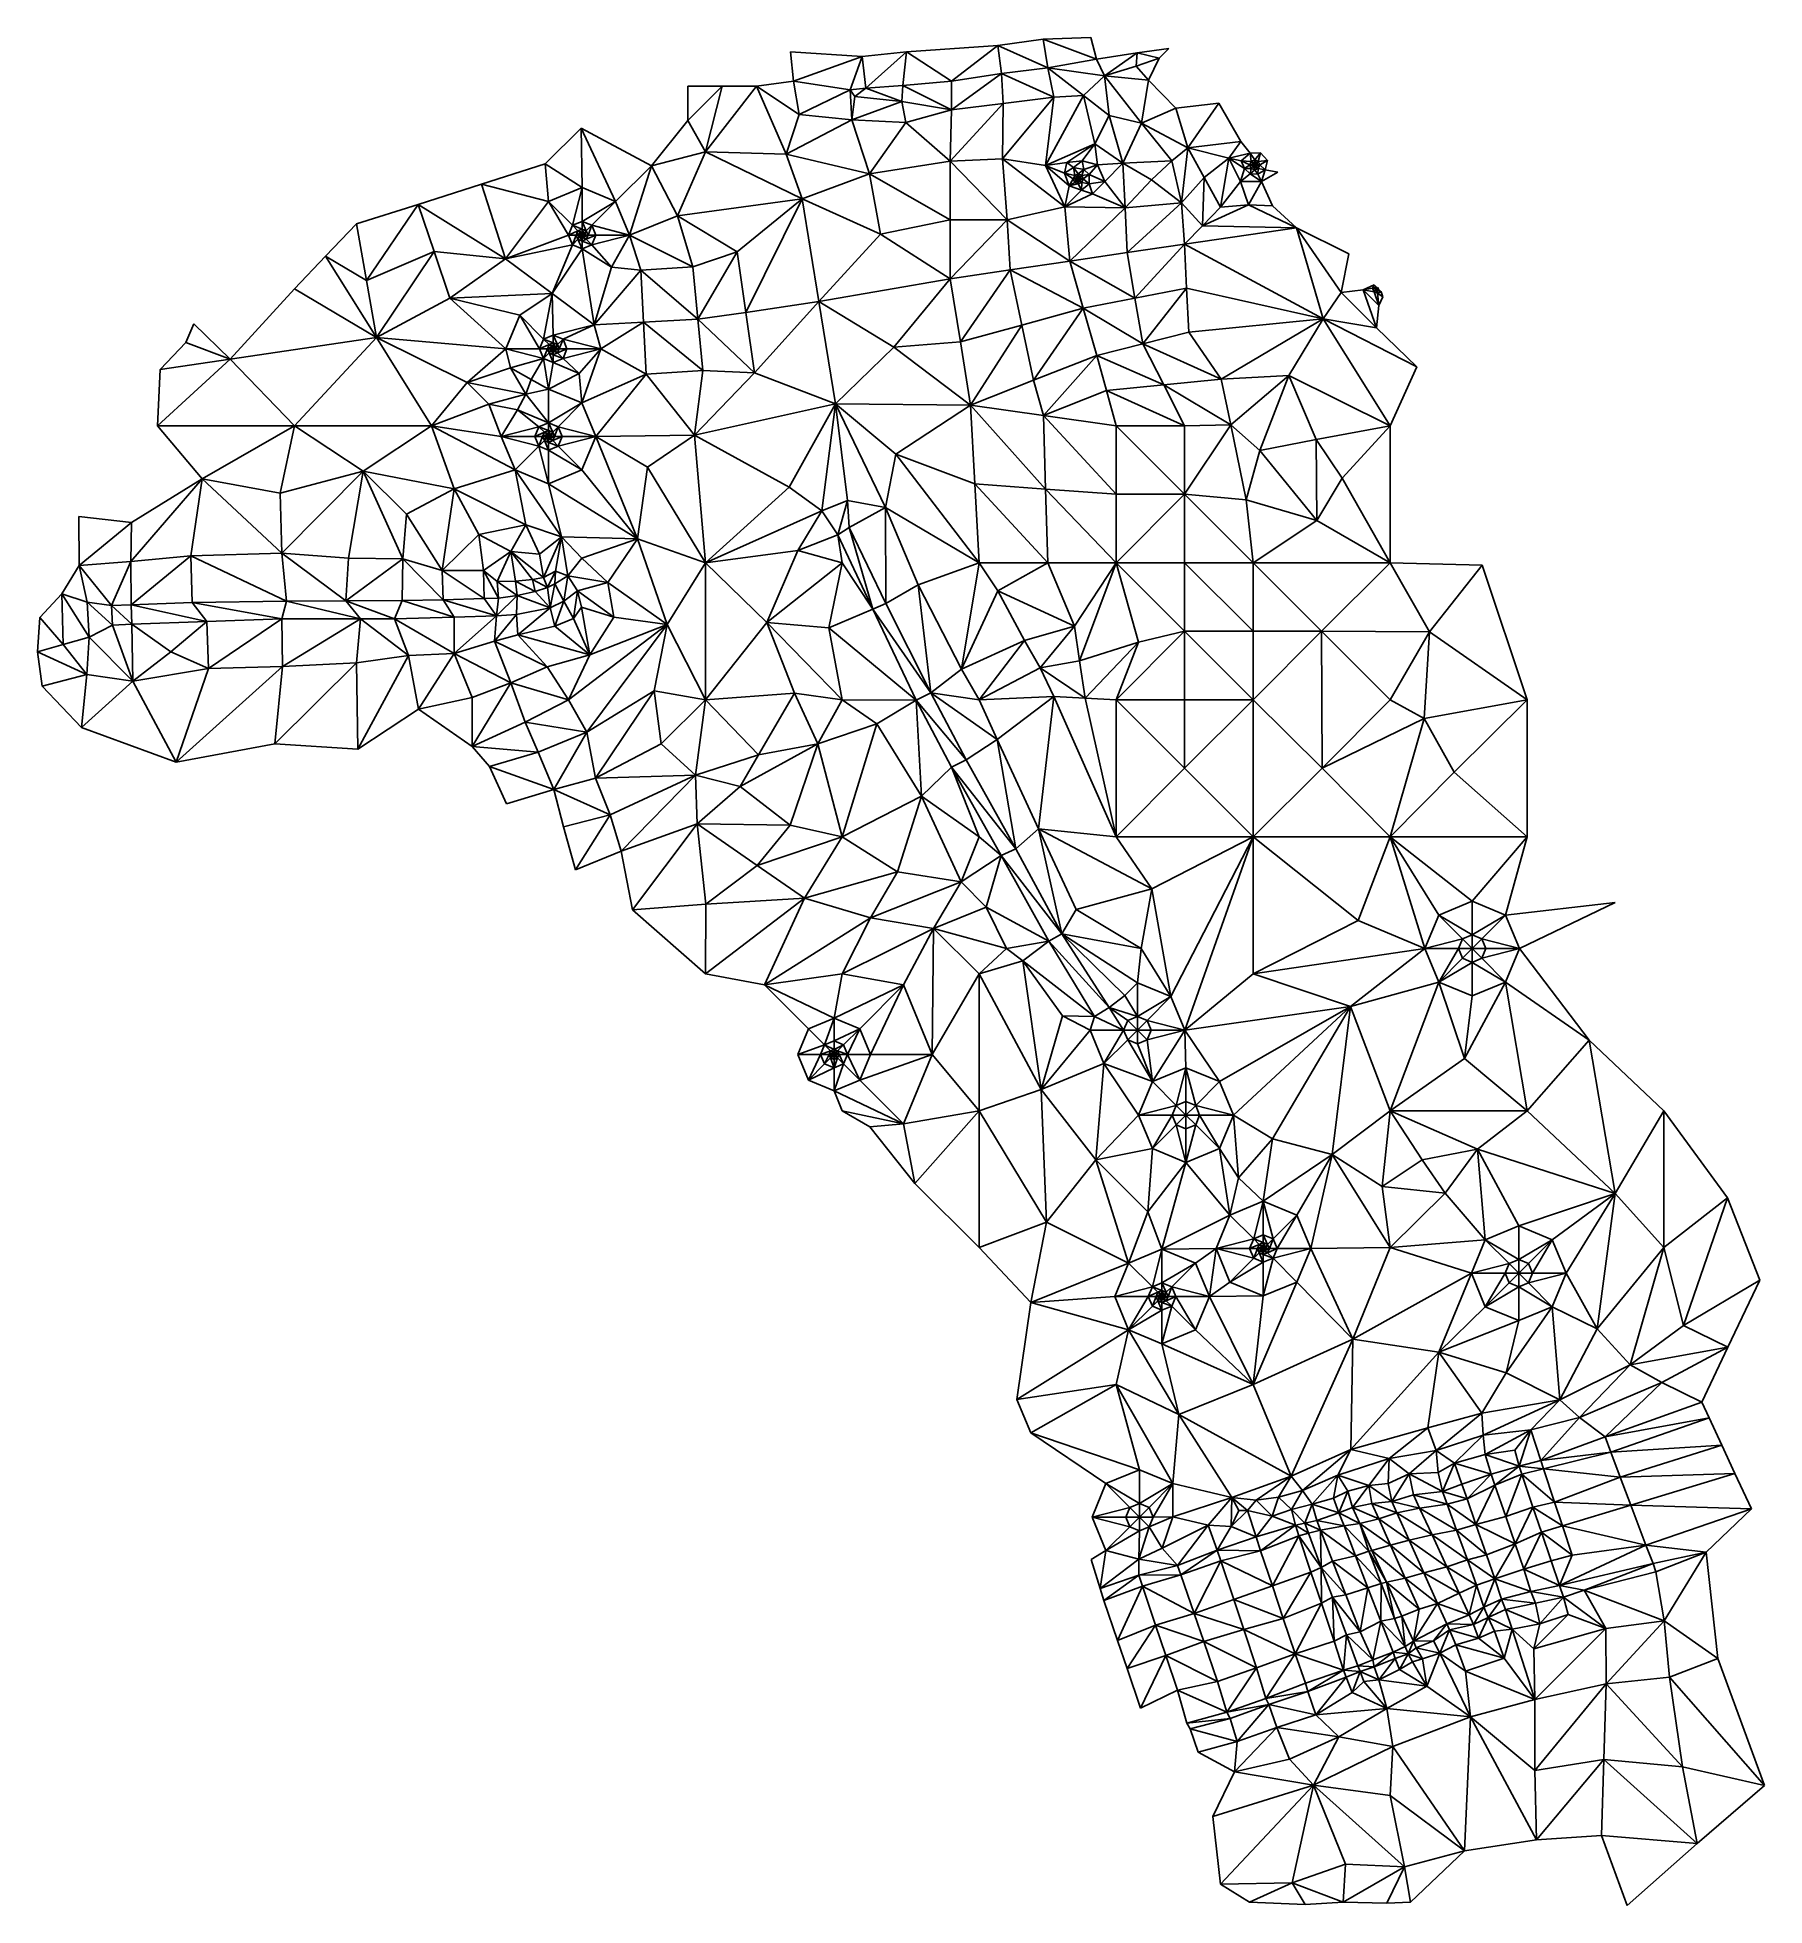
# Model space of a CAD drawing. Header units: inches. Extents: x 2611195 to 2613718, y 1267013 to 1269741.
import ezdxf

# ---------------------------------------------------------------- set-up
doc = ezdxf.new("R2010")
doc.units = ezdxf.units.IN
doc.header["$MEASUREMENT"] = 0

msp = doc.modelspace()

# ---------------------------------------------------------------- linework, layer by layer
for points, elevation in [([(2612970.8, 1269554.2), (2612971.6, 1269556.1)], 249.6), ([(2612970.8, 1269554.2), (2612971.6, 1269556.1)], 249.6), ([(2612970.8, 1269554.2), (2612972.8, 1269554.9)], 249.6), ([(2612970.8, 1269554.2), (2612972.8, 1269554.9)], 249.6), ([(2612970.8, 1269554.2), (2612971.6, 1269552.3)], 249.6), ([(2612972.8, 1269553.5), (2612970.8, 1269554.2)], 249.6), ([(2612972.5, 1269554.2), (2612970.8, 1269554.2)], 249.6), ([(2612970.8, 1269554.2), (2612971.6, 1269552.3)], 249.6), ([(2612972.8, 1269553.5), (2612970.8, 1269554.2)], 249.6), ([(2612972.5, 1269554.2), (2612970.8, 1269554.2)], 249.6), ([(2612971.6, 1269556.1), (2612973.5, 1269556.9)], 249.6), ([(2612971.6, 1269556.1), (2612973.5, 1269556.9)], 249.6), ([(2612971.6, 1269556.1), (2612972.8, 1269554.9)], 249.6), ([(2612973.5, 1269555.2), (2612971.6, 1269556.1)], 249.6), ([(2612971.6, 1269556.1), (2612972.8, 1269554.9)], 249.6), ([(2612973.5, 1269555.2), (2612971.6, 1269556.1)], 249.6), ([(2612971.6, 1269552.3), (2612972.8, 1269553.5)], 249.6), ([(2612971.6, 1269552.3), (2612972.8, 1269553.5)], 249.6), ([(2612971.6, 1269552.3), (2612973.5, 1269551.5)], 249.6), ([(2612971.6, 1269552.3), (2612973.5, 1269551.5)], 249.6), ([(2612972.8, 1269554.9), (2612972.5, 1269554.2)], 249.6), ([(2612972.8, 1269554.9), (2612972.5, 1269554.2)], 249.6), ([(2612972.5, 1269554.2), (2612972.8, 1269553.5)], 249.6), ([(2612973.5, 1269554.2), (2612972.5, 1269554.2)], 249.6), ([(2612972.5, 1269554.2), (2612972.8, 1269553.5)], 249.6), ([(2612973.5, 1269554.2), (2612972.5, 1269554.2)], 249.6), ([(2612972.8, 1269554.9), (2612973.5, 1269555.2)], 249.6), ([(2612972.8, 1269554.9), (2612973.5, 1269555.2)], 249.6), ([(2612972.8, 1269554.9), (2612973.5, 1269554.2)], 249.6), ([(2612972.8, 1269554.9), (2612973.5, 1269554.2)], 249.6), ([(2612972.8, 1269553.5), (2612973.5, 1269554.2)], 249.6), ([(2612972.8, 1269553.5), (2612973.5, 1269554.2)], 249.6), ([(2612973.5, 1269551.5), (2612972.8, 1269553.5)], 249.6), ([(2612972.8, 1269553.5), (2612973.5, 1269553.2)], 249.6), ([(2612973.5, 1269551.5), (2612972.8, 1269553.5)], 249.6), ([(2612972.8, 1269553.5), (2612973.5, 1269553.2)], 249.6), ([(2612973.5, 1269556.9), (2612975.4, 1269556.1)], 249.6), ([(2612973.5, 1269555.2), (2612973.5, 1269556.9)], 249.6), ([(2612974.2, 1269554.9), (2612973.5, 1269556.9)], 249.6), ([(2612973.5, 1269556.9), (2612975.4, 1269556.1)], 249.6), ([(2612973.5, 1269555.2), (2612973.5, 1269556.9)], 249.6), ([(2612974.2, 1269554.9), (2612973.5, 1269556.9)], 249.6), ([(2612973.5, 1269554.2), (2612973.5, 1269555.2)], 249.6), ([(2612973.5, 1269555.2), (2612974.2, 1269554.9)], 249.6), ([(2612973.5, 1269554.2), (2612973.5, 1269555.2)], 249.6), ([(2612973.5, 1269555.2), (2612974.2, 1269554.9)], 249.6), ([(2612974.2, 1269554.9), (2612973.5, 1269554.2)], 249.6), ([(2612974.2, 1269554.9), (2612973.5, 1269554.2)], 249.6), ([(2612973.5, 1269554.2), (2612974.2, 1269553.5)], 249.6), ([(2612974.5, 1269554.2), (2612973.5, 1269554.2)], 249.6), ([(2612973.5, 1269553.2), (2612973.5, 1269554.2)], 249.6), ([(2612973.5, 1269554.2), (2612974.2, 1269553.5)], 249.6), ([(2612974.5, 1269554.2), (2612973.5, 1269554.2)], 249.6), ([(2612973.5, 1269553.2), (2612973.5, 1269554.2)], 249.6), ([(2612974.2, 1269553.5), (2612973.5, 1269553.2)], 249.6), ([(2612974.2, 1269553.5), (2612973.5, 1269553.2)], 249.6), ([(2612973.5, 1269553.2), (2612973.5, 1269551.5)], 249.6), ([(2612975.4, 1269552.3), (2612973.5, 1269553.2)], 249.6), ([(2612973.5, 1269553.2), (2612973.5, 1269551.5)], 249.6), ([(2612975.4, 1269552.3), (2612973.5, 1269553.2)], 249.6), ([(2612973.5, 1269551.5), (2612975.4, 1269552.3)], 249.6), ([(2612973.5, 1269551.5), (2612975.4, 1269552.3)], 249.6), ([(2612975.4, 1269556.1), (2612974.2, 1269554.9)], 249.6), ([(2612975.4, 1269556.1), (2612974.2, 1269554.9)], 249.6), ([(2612974.2, 1269554.9), (2612974.5, 1269554.2)], 249.6), ([(2612974.2, 1269554.9), (2612974.5, 1269554.2)], 249.6), ([(2612974.5, 1269554.2), (2612974.2, 1269553.5)], 249.6), ([(2612974.2, 1269553.5), (2612976.2, 1269554.2)], 249.6), ([(2612974.5, 1269554.2), (2612974.2, 1269553.5)], 249.6), ([(2612974.2, 1269553.5), (2612976.2, 1269554.2)], 249.6), ([(2612974.2, 1269553.5), (2612975.4, 1269552.3)], 249.6), ([(2612974.2, 1269553.5), (2612975.4, 1269552.3)], 249.6), ([(2612974.5, 1269554.2), (2612975.4, 1269556.1)], 249.6), ([(2612974.5, 1269554.2), (2612975.4, 1269556.1)], 249.6), ([(2612976.2, 1269554.2), (2612974.5, 1269554.2)], 249.6), ([(2612976.2, 1269554.2), (2612974.5, 1269554.2)], 249.6), ([(2612975.4, 1269556.1), (2612976.2, 1269554.2)], 249.6), ([(2612975.4, 1269556.1), (2612976.2, 1269554.2)], 249.6), ([(2612975.4, 1269552.3), (2612976.2, 1269554.2)], 249.6), ([(2612975.4, 1269552.3), (2612976.2, 1269554.2)], 249.6), ([(2612713, 1269533.8), (2612713.8, 1269535.7)], 248.9), ([(2612713, 1269533.8), (2612713.8, 1269535.7)], 248.9), ([(2612713.8, 1269535.7), (2612715.7, 1269541.1)], 248.9), ([(2612713.8, 1269535.7), (2612715.7, 1269541.1)], 248.9), ([(2612713.8, 1269531.9), (2612714.7, 1269533.8)], 248.9), ([(2612713.8, 1269531.9), (2612714.7, 1269533.8)], 248.9), ([(2612723.9, 1269547.4), (2612720.9, 1269539)], 248.9), ([(2612723.9, 1269547.4), (2612720.9, 1269539)], 248.9), ([(2611984.9, 1269458.1), (2611982.3, 1269451.9)], 246.5), ([(2611984.9, 1269458.1), (2611982.3, 1269451.9)], 246.5), ([(2611990.5, 1269451.9), (2611990.7, 1269452.3)], 246.2), ([(2611990.5, 1269451.9), (2611990.7, 1269452.3)], 246.2), ([(2611990.7, 1269451.6), (2611990.5, 1269451.9)], 246.2), ([(2611990.7, 1269451.6), (2611990.5, 1269451.9)], 246.2), ([(2611991, 1269452.4), (2611990.7, 1269452.3)], 246.2), ([(2611991, 1269452.4), (2611990.7, 1269452.3)], 246.2), ([(2611991, 1269451.4), (2611990.7, 1269451.6)], 246.2), ([(2611991, 1269451.4), (2611990.7, 1269451.6)], 246.2), ([(2611991.4, 1269452.3), (2611991, 1269452.4)], 246.2), ([(2611991.4, 1269452.3), (2611991, 1269452.4)], 246.2), ([(2611991.4, 1269451.6), (2611991, 1269451.4)], 246.2), ([(2611991.4, 1269451.6), (2611991, 1269451.4)], 246.2), ([(2611991.5, 1269451.9), (2611991.4, 1269452.3)], 246.2), ([(2611991.5, 1269451.9), (2611991.4, 1269452.3)], 246.2), ([(2611991.4, 1269451.6), (2611991.5, 1269451.9)], 246.2), ([(2611991.4, 1269451.6), (2611991.5, 1269451.9)], 246.2), ([(2613145.6, 1269374.2), (2613147.7, 1269369)], 250.8), ([(2613145.6, 1269374.2), (2613147.7, 1269369)], 250.8), ([(2613151.9, 1269374.2), (2613152.2, 1269374.9)], 250.9), ([(2613151.9, 1269374.2), (2613152.2, 1269374.9)], 250.9), ([(2613152.2, 1269373.5), (2613151.9, 1269374.2)], 250.9), ([(2613152.2, 1269373.5), (2613151.9, 1269374.2)], 250.9), ([(2613152.9, 1269375.2), (2613152.2, 1269374.9)], 250.9), ([(2613152.9, 1269375.2), (2613152.2, 1269374.9)], 250.9), ([(2613152.2, 1269373.5), (2613152.9, 1269373.2)], 250.9), ([(2613152.2, 1269373.5), (2613152.9, 1269373.2)], 250.9), ([(2613153.6, 1269374.9), (2613152.9, 1269375.2)], 250.9), ([(2613153.6, 1269374.9), (2613152.9, 1269375.2)], 250.9), ([(2613152.9, 1269373.2), (2613153.6, 1269373.5)], 250.9), ([(2613152.9, 1269373.2), (2613153.6, 1269373.5)], 250.9), ([(2613153.9, 1269374.2), (2613153.6, 1269374.9)], 250.9), ([(2613153.9, 1269374.2), (2613153.6, 1269374.9)], 250.9), ([(2613153.6, 1269373.5), (2613153.9, 1269374.2)], 250.9), ([(2613153.6, 1269373.5), (2613153.9, 1269374.2)], 250.9), ([(2611922, 1269157.9), (2611927.9, 1269143.8)], 246.7), ([(2611922, 1269157.9), (2611927.9, 1269143.8)], 246.7), ([(2611941.5, 1269157.9), (2611941.7, 1269158.3)], 246.5), ([(2611941.5, 1269157.9), (2611941.7, 1269158.3)], 246.5), ([(2611941.5, 1269157.9), (2611942, 1269158)], 246.5), ([(2611941.5, 1269157.9), (2611942, 1269158)], 246.5), ([(2611941.5, 1269157.9), (2611941.7, 1269157.6)], 246.5), ([(2611941.5, 1269157.9), (2611941.7, 1269157.6)], 246.5), ([(2611941.7, 1269158.3), (2611942, 1269158.4)], 246.5), ([(2611941.7, 1269158.3), (2611942, 1269158.4)], 246.5), ([(2611942, 1269158), (2611941.7, 1269158.3)], 246.5), ([(2611942, 1269158), (2611941.7, 1269158.3)], 246.5), ([(2611942, 1269158), (2611941.7, 1269157.6)], 246.5), ([(2611942, 1269158), (2611941.7, 1269157.6)], 246.5), ([(2611941.7, 1269157.6), (2611942, 1269157.4)], 246.5), ([(2611941.7, 1269157.6), (2611942, 1269157.4)], 246.5), ([(2611942, 1269158.4), (2611942.4, 1269158.3)], 246.5), ([(2611942, 1269158.4), (2611942, 1269158)], 246.5), ([(2611942, 1269158.4), (2611942.4, 1269158.3)], 246.5), ([(2611942, 1269158.4), (2611942, 1269158)], 246.5), ([(2611942.4, 1269158.3), (2611942, 1269158)], 246.5), ([(2611942.4, 1269158.3), (2611942, 1269158)], 246.5), ([(2611942, 1269158), (2611942.5, 1269157.9)], 246.5), ([(2611942, 1269157.4), (2611942, 1269158)], 246.5), ([(2611942.4, 1269157.6), (2611942, 1269158)], 246.5), ([(2611942, 1269158), (2611942.5, 1269157.9)], 246.5), ([(2611942, 1269157.4), (2611942, 1269158)], 246.5), ([(2611942.4, 1269157.6), (2611942, 1269158)], 246.5), ([(2611942, 1269157.4), (2611942.4, 1269157.6)], 246.5), ([(2611942, 1269157.4), (2611942.4, 1269157.6)], 246.5), ([(2611942.5, 1269157.9), (2611942.4, 1269158.3)], 246.5), ([(2611942.5, 1269157.9), (2611942.4, 1269158.3)], 246.5), ([(2611942.4, 1269157.6), (2611942.5, 1269157.9)], 246.5), ([(2611942.4, 1269157.6), (2611942.5, 1269157.9)], 246.5), ([(2612031.9, 1268605.3), (2612010.5, 1268659)], 247.5), ([(2612031.9, 1268605.3), (2612010.5, 1268659)], 247.5), ([(2612787.9, 1268276.8), (2612802, 1268270.9)], 247.6), ([(2612787.9, 1268276.8), (2612802, 1268270.9)], 247.6), ([(2612356.3, 1268255.4), (2612357.1, 1268257.4)], 246.4), ([(2612356.3, 1268255.4), (2612357.1, 1268257.4)], 246.4), ([(2612358.3, 1268256.2), (2612356.3, 1268255.4)], 246.4), ([(2612358.3, 1268256.2), (2612356.3, 1268255.4)], 246.4), ([(2612356.3, 1268255.4), (2612358, 1268255.4)], 246.4), ([(2612357.1, 1268253.5), (2612356.3, 1268255.4)], 246.4), ([(2612356.3, 1268255.4), (2612358, 1268255.4)], 246.4), ([(2612357.1, 1268253.5), (2612356.3, 1268255.4)], 246.4), ([(2612357.1, 1268257.4), (2612359, 1268258.1)], 246.4), ([(2612357.1, 1268257.4), (2612359, 1268258.1)], 246.4), ([(2612357.1, 1268257.4), (2612358.3, 1268256.2)], 246.4), ([(2612357.1, 1268257.4), (2612358.3, 1268256.2)], 246.4), ([(2612358, 1268255.4), (2612357.1, 1268253.5)], 246.4), ([(2612358, 1268255.4), (2612357.1, 1268253.5)], 246.4), ([(2612358.3, 1268254.7), (2612357.1, 1268253.5)], 246.4), ([(2612358.3, 1268254.7), (2612357.1, 1268253.5)], 246.4), ([(2612359, 1268254.4), (2612357.1, 1268253.5)], 246.4), ([(2612359, 1268254.4), (2612357.1, 1268253.5)], 246.4), ([(2612357.1, 1268253.5), (2612359, 1268252.7)], 246.4), ([(2612357.1, 1268253.5), (2612359, 1268252.7)], 246.4), ([(2612358.3, 1268256.2), (2612358, 1268255.4)], 246.4), ([(2612358.3, 1268256.2), (2612358, 1268255.4)], 246.4), ([(2612358, 1268255.4), (2612358.3, 1268254.7)], 246.4), ([(2612358, 1268255.4), (2612358.3, 1268254.7)], 246.4), ([(2612358.3, 1268256.2), (2612359, 1268258.1)], 246.4), ([(2612358.3, 1268256.2), (2612359, 1268258.1)], 246.4), ([(2612359, 1268256.4), (2612358.3, 1268256.2)], 246.4), ([(2612359, 1268256.4), (2612358.3, 1268256.2)], 246.4), ([(2612359, 1268254.4), (2612358.3, 1268254.7)], 246.4), ([(2612359, 1268254.4), (2612358.3, 1268254.7)], 246.4), ([(2612359, 1268258.1), (2612361, 1268257.4)], 246.4), ([(2612359, 1268258.1), (2612359, 1268256.4)], 246.4), ([(2612359, 1268258.1), (2612361, 1268257.4)], 246.4), ([(2612359, 1268258.1), (2612359, 1268256.4)], 246.4), ([(2612359, 1268256.4), (2612361, 1268257.4)], 246.4), ([(2612359, 1268256.4), (2612361, 1268257.4)], 246.4), ([(2612359.8, 1268256.2), (2612359, 1268256.4)], 246.4), ([(2612359.8, 1268256.2), (2612359, 1268256.4)], 246.4), ([(2612359, 1268254.4), (2612359.8, 1268254.7)], 246.4), ([(2612359, 1268254.4), (2612359.8, 1268254.7)], 246.4), ([(2612359, 1268252.7), (2612359, 1268254.4)], 246.4), ([(2612361, 1268253.5), (2612359, 1268254.4)], 246.4), ([(2612359, 1268252.7), (2612359, 1268254.4)], 246.4), ([(2612361, 1268253.5), (2612359, 1268254.4)], 246.4), ([(2612359, 1268252.7), (2612361, 1268253.5)], 246.4), ([(2612359, 1268252.7), (2612361, 1268253.5)], 246.4), ([(2612359.8, 1268256.2), (2612361, 1268257.4)], 246.4), ([(2612359.8, 1268256.2), (2612361, 1268257.4)], 246.4), ([(2612360, 1268255.4), (2612359.8, 1268256.2)], 246.4), ([(2612361.7, 1268255.4), (2612359.8, 1268256.2)], 246.4), ([(2612360, 1268255.4), (2612359.8, 1268256.2)], 246.4), ([(2612361.7, 1268255.4), (2612359.8, 1268256.2)], 246.4), ([(2612359.8, 1268254.7), (2612360, 1268255.4)], 246.4), ([(2612361.7, 1268255.4), (2612359.8, 1268254.7)], 246.4), ([(2612359.8, 1268254.7), (2612360, 1268255.4)], 246.4), ([(2612361.7, 1268255.4), (2612359.8, 1268254.7)], 246.4), ([(2612359.8, 1268254.7), (2612361, 1268253.5)], 246.4), ([(2612359.8, 1268254.7), (2612361, 1268253.5)], 246.4), ([(2612360, 1268255.4), (2612361.7, 1268255.4)], 246.4), ([(2612360, 1268255.4), (2612361.7, 1268255.4)], 246.4), ([(2612361, 1268257.4), (2612361.7, 1268255.4)], 246.4), ([(2612361, 1268257.4), (2612361.7, 1268255.4)], 246.4), ([(2612361, 1268253.5), (2612361.7, 1268255.4)], 246.4), ([(2612361, 1268253.5), (2612361.7, 1268255.4)], 246.4), ([(2612983.4, 1267969.3), (2612986, 1267968.2)], 246.5), ([(2612983.4, 1267969.3), (2612986, 1267968.2)], 246.5), ([(2612986, 1267970.5), (2612985, 1267970.9)], 246.5), ([(2612986, 1267970.5), (2612985, 1267970.9)], 246.5), ([(2612985.7, 1267972.3), (2612985.5, 1267971.9)], 246.4), ([(2612985.7, 1267972.3), (2612985.5, 1267971.9)], 246.4), ([(2612985.5, 1267971.9), (2612986, 1267971.9)], 246.4), ([(2612985.5, 1267971.9), (2612985.7, 1267971.6)], 246.4), ([(2612985.5, 1267971.9), (2612986, 1267971.9)], 246.4), ([(2612985.5, 1267971.9), (2612985.7, 1267971.6)], 246.4), ([(2612986, 1267972.4), (2612985.7, 1267972.3)], 246.4), ([(2612986, 1267972.4), (2612985.7, 1267972.3)], 246.4), ([(2612986, 1267971.9), (2612985.7, 1267972.3)], 246.4), ([(2612986, 1267971.9), (2612985.7, 1267972.3)], 246.4), ([(2612986, 1267971.9), (2612985.7, 1267971.6)], 246.4), ([(2612986, 1267971.9), (2612985.7, 1267971.6)], 246.4), ([(2612985.7, 1267971.6), (2612986, 1267971.4)], 246.4), ([(2612985.7, 1267971.6), (2612986, 1267971.4)], 246.4), ([(2612992.2, 1267978.1), (2612986, 1267980.7)], 246.6), ([(2612992.2, 1267978.1), (2612986, 1267980.7)], 246.6), ([(2612986, 1267975.7), (2612988.7, 1267974.6)], 246.5), ([(2612986, 1267975.7), (2612988.7, 1267974.6)], 246.5), ([(2612987.1, 1267973), (2612986, 1267973.4)], 246.5), ([(2612987.1, 1267973), (2612986, 1267973.4)], 246.5), ([(2612986, 1267972.4), (2612986.4, 1267972.3)], 246.4), ([(2612986, 1267971.9), (2612986, 1267972.4)], 246.4), ([(2612986, 1267972.4), (2612986.4, 1267972.3)], 246.4), ([(2612986, 1267971.9), (2612986, 1267972.4)], 246.4), ([(2612986.4, 1267972.3), (2612986, 1267971.9)], 246.4), ([(2612986.4, 1267972.3), (2612986, 1267971.9)], 246.4), ([(2612986, 1267971.4), (2612986, 1267971.9)], 246.4), ([(2612986.4, 1267971.6), (2612986, 1267971.9)], 246.4), ([(2612986, 1267971.9), (2612986.5, 1267971.9)], 246.4), ([(2612986, 1267971.4), (2612986, 1267971.9)], 246.4), ([(2612986.4, 1267971.6), (2612986, 1267971.9)], 246.4), ([(2612986, 1267971.9), (2612986.5, 1267971.9)], 246.4), ([(2612986, 1267971.4), (2612986.4, 1267971.6)], 246.4), ([(2612986, 1267971.4), (2612986.4, 1267971.6)], 246.4), ([(2612986.4, 1267972.3), (2612986.5, 1267971.9)], 246.4), ([(2612986.4, 1267972.3), (2612986.5, 1267971.9)], 246.4), ([(2612986.5, 1267971.9), (2612986.4, 1267971.6)], 246.4), ([(2612986.5, 1267971.9), (2612986.4, 1267971.6)], 246.4), ([(2612986, 1267963.2), (2612979.9, 1267965.8)], 246.5), ([(2612986, 1267963.2), (2612979.9, 1267965.8)], 246.5), ([(2612852.2, 1267916.1), (2612838, 1267921.9)], 246.3), ([(2612852.2, 1267916.1), (2612838, 1267921.9)], 246.3), ([(2612837.5, 1267901.9), (2612837.7, 1267902.3)], 246.1), ([(2612837.5, 1267901.9), (2612837.7, 1267902.3)], 246.1), ([(2612838, 1267901.9), (2612837.5, 1267901.9)], 246.1), ([(2612837.5, 1267901.9), (2612837.7, 1267901.6)], 246.1), ([(2612838, 1267901.9), (2612837.5, 1267901.9)], 246.1), ([(2612837.5, 1267901.9), (2612837.7, 1267901.6)], 246.1), ([(2612838, 1267902.4), (2612837.7, 1267902.3)], 246.1), ([(2612838, 1267902.4), (2612837.7, 1267902.3)], 246.1), ([(2612837.7, 1267902.3), (2612838, 1267901.9)], 246.1), ([(2612837.7, 1267902.3), (2612838, 1267901.9)], 246.1), ([(2612837.7, 1267901.6), (2612838, 1267901.9)], 246.1), ([(2612837.7, 1267901.6), (2612838, 1267901.9)], 246.1), ([(2612837.7, 1267901.6), (2612838, 1267901.4)], 246.1), ([(2612837.7, 1267901.6), (2612838, 1267901.4)], 246.1), ([(2612838, 1267902.4), (2612838.4, 1267902.3)], 246.1), ([(2612838, 1267902.4), (2612838, 1267901.9)], 246.1), ([(2612838, 1267902.4), (2612838.4, 1267902.3)], 246.1), ([(2612838, 1267902.4), (2612838, 1267901.9)], 246.1), ([(2612838.4, 1267902.3), (2612838, 1267901.9)], 246.1), ([(2612838.4, 1267902.3), (2612838, 1267901.9)], 246.1), ([(2612838, 1267901.9), (2612838.4, 1267901.6)], 246.1), ([(2612838.5, 1267901.9), (2612838, 1267901.9)], 246.1), ([(2612838, 1267901.4), (2612838, 1267901.9)], 246.1), ([(2612838, 1267901.9), (2612838.4, 1267901.6)], 246.1), ([(2612838.5, 1267901.9), (2612838, 1267901.9)], 246.1), ([(2612838, 1267901.4), (2612838, 1267901.9)], 246.1), ([(2612838, 1267901.4), (2612838.4, 1267901.6)], 246.1), ([(2612838, 1267901.4), (2612838.4, 1267901.6)], 246.1), ([(2612838.4, 1267902.3), (2612838.5, 1267901.9)], 246.1), ([(2612838.4, 1267902.3), (2612838.5, 1267901.9)], 246.1), ([(2612838.5, 1267901.9), (2612838.4, 1267901.6)], 246.1), ([(2612838.5, 1267901.9), (2612838.4, 1267901.6)], 246.1), ([(2612999, 1267581.1), (2612962.9, 1267589.7)], 245.7), ([(2612999, 1267581.1), (2612962.9, 1267589.7)], 245.7), ([(2613171.8, 1267538.7), (2613193.4, 1267490.5)], 245.7), ([(2613171.8, 1267538.7), (2613193.4, 1267490.5)], 245.7), ([(2612865.6, 1267495.4), (2612860.8, 1267509.4)], 245.6), ([(2612865.6, 1267495.4), (2612860.8, 1267509.4)], 245.6), ([(2613140.1, 1267530.3), (2613158.1, 1267483.1)], 245.7), ([(2613140.1, 1267530.3), (2613158.1, 1267483.1)], 245.7), ([(2613070.8, 1267454.3), (2613055.6, 1267499.6)], 245.7), ([(2613070.8, 1267454.3), (2613055.6, 1267499.6)], 245.7), ([(2613324.3, 1267489.7), (2613297.3, 1267480.6)], 245.7), ([(2613324.3, 1267489.7), (2613297.3, 1267480.6)], 245.7), ([(2613106.5, 1267466.2), (2613086.8, 1267463)], 245.7), ([(2613106.5, 1267466.2), (2613086.8, 1267463)], 245.7), ([(2613175.5, 1267382.4), (2613193.4, 1267390.7)], 245.8), ([(2613175.5, 1267382.4), (2613193.4, 1267390.7)], 245.8), ([(2613103, 1267356.5), (2613047.5, 1267337.3)], 245.8), ([(2613103, 1267356.5), (2613047.5, 1267337.3)], 245.8)]:
    msp.add_lwpolyline(points, dxfattribs=dict(elevation=elevation))
for points in [[(2612400, 1269712.8, 247.6), (2612295.6, 1269719.2, 247.3)], [(2612295.6, 1269719.2, 247.3), (2612299.8, 1269676.5, 247.4)], [(2612400, 1269712.8, 247.6), (2612295.6, 1269719.2, 247.3)], [(2612295.6, 1269719.2, 247.3), (2612299.8, 1269676.5, 247.4)], [(2612464.7, 1269719.4, 247.8), (2612400, 1269712.8, 247.6)], [(2612464.7, 1269719.4, 247.8), (2612400, 1269712.8, 247.6)], [(2612464.7, 1269719.4, 247.8), (2612405.3, 1269666.6, 247.7)], [(2612464.7, 1269719.4, 247.8), (2612405.3, 1269666.6, 247.7)], [(2612459.5, 1269670.5, 247.8), (2612464.7, 1269719.4, 247.8)], [(2612459.5, 1269670.5, 247.8), (2612464.7, 1269719.4, 247.8)], [(2612598.2, 1269728.7, 248.2), (2612464.7, 1269719.4, 247.8)], [(2612598.2, 1269728.7, 248.2), (2612464.7, 1269719.4, 247.8)], [(2612464.7, 1269719.4, 247.8), (2612530.7, 1269676.7, 248)], [(2612464.7, 1269719.4, 247.8), (2612530.7, 1269676.7, 248)], [(2612598.2, 1269728.7, 248.2), (2612530.7, 1269676.7, 248)], [(2612598.2, 1269728.7, 248.2), (2612530.7, 1269676.7, 248)], [(2612664.3, 1269737.9, 248.4), (2612598.2, 1269728.7, 248.2)], [(2612664.3, 1269737.9, 248.4), (2612598.2, 1269728.7, 248.2)], [(2612598.2, 1269728.7, 248.2), (2612603.5, 1269687.7, 248.3)], [(2612671.4, 1269695.9, 248.5), (2612598.2, 1269728.7, 248.2)], [(2612598.2, 1269728.7, 248.2), (2612603.5, 1269687.7, 248.3)], [(2612671.4, 1269695.9, 248.5), (2612598.2, 1269728.7, 248.2)], [(2612734.3, 1269740.6, 248.6), (2612664.3, 1269737.9, 248.4)], [(2612734.3, 1269740.6, 248.6), (2612664.3, 1269737.9, 248.4)], [(2612664.3, 1269737.9, 248.4), (2612671.4, 1269695.9, 248.5)], [(2612742.2, 1269708.8, 248.7), (2612664.3, 1269737.9, 248.4)], [(2612664.3, 1269737.9, 248.4), (2612671.4, 1269695.9, 248.5)], [(2612742.2, 1269708.8, 248.7), (2612664.3, 1269737.9, 248.4)], [(2612742.2, 1269708.8, 248.7), (2612734.3, 1269740.6, 248.6)], [(2612742.2, 1269708.8, 248.7), (2612734.3, 1269740.6, 248.6)], [(2612801.7, 1269718.1, 248.9), (2612742.2, 1269708.8, 248.7)], [(2612801.7, 1269718.1, 248.9), (2612742.2, 1269708.8, 248.7)], [(2612753.8, 1269684.5, 248.8), (2612801.7, 1269718.1, 248.9)], [(2612753.8, 1269684.5, 248.8), (2612801.7, 1269718.1, 248.9)], [(2612801.7, 1269718.1, 248.9), (2612800.4, 1269698.3, 248.9)], [(2612801.7, 1269718.1, 248.9), (2612800.4, 1269698.3, 248.9)], [(2612848.2, 1269724.3, 249), (2612801.7, 1269718.1, 248.9)], [(2612848.2, 1269724.3, 249), (2612801.7, 1269718.1, 248.9)], [(2612833.7, 1269710.2, 249), (2612801.7, 1269718.1, 248.9)], [(2612833.7, 1269710.2, 249), (2612801.7, 1269718.1, 248.9)], [(2612833.7, 1269710.2, 249), (2612848.2, 1269724.3, 249)], [(2612833.7, 1269710.2, 249), (2612848.2, 1269724.3, 249)], [(2612299.8, 1269676.5, 247.4), (2612400, 1269712.8, 247.6)], [(2612299.8, 1269676.5, 247.4), (2612400, 1269712.8, 247.6)], [(2612400, 1269712.8, 247.6), (2612382.6, 1269663.8, 247.6)], [(2612400, 1269712.8, 247.6), (2612382.6, 1269663.8, 247.6)], [(2612405.3, 1269666.6, 247.7), (2612400, 1269712.8, 247.6)], [(2612405.3, 1269666.6, 247.7), (2612400, 1269712.8, 247.6)], [(2612603.5, 1269687.7, 248.3), (2612530.7, 1269676.7, 248)], [(2612603.5, 1269687.7, 248.3), (2612530.7, 1269676.7, 248)], [(2612530.8, 1269634.8, 248.1), (2612603.5, 1269687.7, 248.3)], [(2612530.8, 1269634.8, 248.1), (2612603.5, 1269687.7, 248.3)], [(2612603.5, 1269687.7, 248.3), (2612671.4, 1269695.9, 248.5)], [(2612603.5, 1269687.7, 248.3), (2612671.4, 1269695.9, 248.5)], [(2612606.1, 1269644.1, 248.3), (2612603.5, 1269687.7, 248.3)], [(2612680.1, 1269653.3, 248.6), (2612603.5, 1269687.7, 248.3)], [(2612606.1, 1269644.1, 248.3), (2612603.5, 1269687.7, 248.3)], [(2612680.1, 1269653.3, 248.6), (2612603.5, 1269687.7, 248.3)], [(2612671.4, 1269695.9, 248.5), (2612742.2, 1269708.8, 248.7)], [(2612671.4, 1269695.9, 248.5), (2612742.2, 1269708.8, 248.7)], [(2612671.4, 1269695.9, 248.5), (2612723.6, 1269655.6, 248.7)], [(2612753.8, 1269684.5, 248.8), (2612671.4, 1269695.9, 248.5)], [(2612671.4, 1269695.9, 248.5), (2612680.1, 1269653.3, 248.6)], [(2612671.4, 1269695.9, 248.5), (2612723.6, 1269655.6, 248.7)], [(2612753.8, 1269684.5, 248.8), (2612671.4, 1269695.9, 248.5)], [(2612671.4, 1269695.9, 248.5), (2612680.1, 1269653.3, 248.6)], [(2612742.2, 1269708.8, 248.7), (2612753.8, 1269684.5, 248.8)], [(2612742.2, 1269708.8, 248.7), (2612753.8, 1269684.5, 248.8)], [(2612753.8, 1269684.5, 248.8), (2612800.4, 1269698.3, 248.9)], [(2612753.8, 1269684.5, 248.8), (2612800.4, 1269698.3, 248.9)], [(2612833.7, 1269710.2, 249), (2612800.4, 1269698.3, 248.9)], [(2612833.7, 1269710.2, 249), (2612800.4, 1269698.3, 248.9)], [(2612800.4, 1269698.3, 248.9), (2612818.5, 1269678, 249)], [(2612800.4, 1269698.3, 248.9), (2612818.5, 1269678, 249)], [(2612818.5, 1269678, 249), (2612833.7, 1269710.2, 249)], [(2612818.5, 1269678, 249), (2612833.7, 1269710.2, 249)], [(2612195.6, 1269669.2, 247.1), (2612145.6, 1269619.2, 247)], [(2612145.6, 1269669.2, 247), (2612145.6, 1269619.2, 247)], [(2612195.6, 1269669.2, 247.1), (2612145.6, 1269669.2, 247)], [(2612195.6, 1269669.2, 247.1), (2612145.6, 1269619.2, 247)], [(2612145.6, 1269669.2, 247), (2612145.6, 1269619.2, 247)], [(2612195.6, 1269669.2, 247.1), (2612145.6, 1269669.2, 247)], [(2612245.6, 1269669.2, 247.2), (2612171.1, 1269573.3, 247.2)], [(2612171.1, 1269573.3, 247.2), (2612195.6, 1269669.2, 247.1)], [(2612245.6, 1269669.2, 247.2), (2612171.1, 1269573.3, 247.2)], [(2612171.1, 1269573.3, 247.2), (2612195.6, 1269669.2, 247.1)], [(2612245.6, 1269669.2, 247.2), (2612195.6, 1269669.2, 247.1)], [(2612245.6, 1269669.2, 247.2), (2612195.6, 1269669.2, 247.1)], [(2612299.8, 1269676.5, 247.4), (2612245.6, 1269669.2, 247.2)], [(2612299.8, 1269676.5, 247.4), (2612245.6, 1269669.2, 247.2)], [(2612308, 1269627.8, 247.5), (2612245.6, 1269669.2, 247.2)], [(2612245.6, 1269669.2, 247.2), (2612289, 1269570.1, 247.5)], [(2612308, 1269627.8, 247.5), (2612245.6, 1269669.2, 247.2)], [(2612245.6, 1269669.2, 247.2), (2612289, 1269570.1, 247.5)], [(2612382.6, 1269663.8, 247.6), (2612299.8, 1269676.5, 247.4)], [(2612299.8, 1269676.5, 247.4), (2612308, 1269627.8, 247.5)], [(2612382.6, 1269663.8, 247.6), (2612299.8, 1269676.5, 247.4)], [(2612299.8, 1269676.5, 247.4), (2612308, 1269627.8, 247.5)], [(2612382.6, 1269663.8, 247.6), (2612308, 1269627.8, 247.5)], [(2612382.6, 1269663.8, 247.6), (2612308, 1269627.8, 247.5)], [(2612382.6, 1269663.8, 247.6), (2612405.3, 1269666.6, 247.7)], [(2612382.6, 1269663.8, 247.6), (2612405.3, 1269666.6, 247.7)], [(2612385.2, 1269619.9, 247.7), (2612382.6, 1269663.8, 247.6)], [(2612382.6, 1269663.8, 247.6), (2612389.6, 1269654.4, 247.7)], [(2612385.2, 1269619.9, 247.7), (2612382.6, 1269663.8, 247.6)], [(2612382.6, 1269663.8, 247.6), (2612389.6, 1269654.4, 247.7)], [(2612405.3, 1269666.6, 247.7), (2612389.6, 1269654.4, 247.7)], [(2612405.3, 1269666.6, 247.7), (2612389.6, 1269654.4, 247.7)], [(2612459.5, 1269670.5, 247.8), (2612405.3, 1269666.6, 247.7)], [(2612459.5, 1269670.5, 247.8), (2612405.3, 1269666.6, 247.7)], [(2612405.3, 1269666.6, 247.7), (2612458.1, 1269646.7, 247.9)], [(2612405.3, 1269666.6, 247.7), (2612458.1, 1269646.7, 247.9)], [(2612458.1, 1269646.7, 247.9), (2612459.5, 1269670.5, 247.8)], [(2612458.1, 1269646.7, 247.9), (2612459.5, 1269670.5, 247.8)], [(2612530.7, 1269676.7, 248), (2612459.5, 1269670.5, 247.8)], [(2612530.7, 1269676.7, 248), (2612459.5, 1269670.5, 247.8)], [(2612459.5, 1269670.5, 247.8), (2612530.8, 1269634.8, 248.1)], [(2612459.5, 1269670.5, 247.8), (2612530.8, 1269634.8, 248.1)], [(2612530.7, 1269676.7, 248), (2612530.8, 1269634.8, 248.1)], [(2612530.7, 1269676.7, 248), (2612530.8, 1269634.8, 248.1)], [(2612753.8, 1269684.5, 248.8), (2612723.6, 1269655.6, 248.7)], [(2612753.8, 1269684.5, 248.8), (2612723.6, 1269655.6, 248.7)], [(2612760.7, 1269626.3, 248.9), (2612753.8, 1269684.5, 248.8)], [(2612808.1, 1269615.4, 249.1), (2612753.8, 1269684.5, 248.8)], [(2612818.5, 1269678, 249), (2612753.8, 1269684.5, 248.8)], [(2612760.7, 1269626.3, 248.9), (2612753.8, 1269684.5, 248.8)], [(2612808.1, 1269615.4, 249.1), (2612753.8, 1269684.5, 248.8)], [(2612818.5, 1269678, 249), (2612753.8, 1269684.5, 248.8)], [(2612818.5, 1269678, 249), (2612808.1, 1269615.4, 249.1)], [(2612818.5, 1269678, 249), (2612808.1, 1269615.4, 249.1)], [(2612858.4, 1269637.1, 249.2), (2612818.5, 1269678, 249)], [(2612858.4, 1269637.1, 249.2), (2612818.5, 1269678, 249)], [(2612385.2, 1269619.9, 247.7), (2612389.6, 1269654.4, 247.7)], [(2612385.2, 1269619.9, 247.7), (2612389.6, 1269654.4, 247.7)], [(2612458.1, 1269646.7, 247.9), (2612385.2, 1269619.9, 247.7)], [(2612458.1, 1269646.7, 247.9), (2612385.2, 1269619.9, 247.7)], [(2612389.6, 1269654.4, 247.7), (2612458.1, 1269646.7, 247.9)], [(2612389.6, 1269654.4, 247.7), (2612458.1, 1269646.7, 247.9)], [(2612463.7, 1269616.3, 247.9), (2612458.1, 1269646.7, 247.9)], [(2612458.1, 1269646.7, 247.9), (2612530.8, 1269634.8, 248.1)], [(2612463.7, 1269616.3, 247.9), (2612458.1, 1269646.7, 247.9)], [(2612458.1, 1269646.7, 247.9), (2612530.8, 1269634.8, 248.1)], [(2612530.8, 1269634.8, 248.1), (2612463.7, 1269616.3, 247.9)], [(2612530.8, 1269634.8, 248.1), (2612463.7, 1269616.3, 247.9)], [(2612528.8, 1269560, 248.2), (2612606.1, 1269644.1, 248.3)], [(2612528.8, 1269560, 248.2), (2612606.1, 1269644.1, 248.3)], [(2612528.8, 1269560, 248.2), (2612530.8, 1269634.8, 248.1)], [(2612528.8, 1269560, 248.2), (2612530.8, 1269634.8, 248.1)], [(2612606.1, 1269644.1, 248.3), (2612530.8, 1269634.8, 248.1)], [(2612606.1, 1269644.1, 248.3), (2612530.8, 1269634.8, 248.1)], [(2612605.1, 1269563.1, 248.5), (2612680.1, 1269653.3, 248.6)], [(2612605.1, 1269563.1, 248.5), (2612680.1, 1269653.3, 248.6)], [(2612605.1, 1269563.1, 248.5), (2612606.1, 1269644.1, 248.3)], [(2612605.1, 1269563.1, 248.5), (2612606.1, 1269644.1, 248.3)], [(2612680.1, 1269653.3, 248.6), (2612606.1, 1269644.1, 248.3)], [(2612680.1, 1269653.3, 248.6), (2612606.1, 1269644.1, 248.3)], [(2612668, 1269553.6, 248.7), (2612723.6, 1269655.6, 248.7)], [(2612668, 1269553.6, 248.7), (2612723.6, 1269655.6, 248.7)], [(2612680.1, 1269653.3, 248.6), (2612668, 1269553.6, 248.7)], [(2612680.1, 1269653.3, 248.6), (2612668, 1269553.6, 248.7)], [(2612723.6, 1269655.6, 248.7), (2612680.1, 1269653.3, 248.6)], [(2612723.6, 1269655.6, 248.7), (2612680.1, 1269653.3, 248.6)], [(2612723.6, 1269655.6, 248.7), (2612760.7, 1269626.3, 248.9)], [(2612723.6, 1269655.6, 248.7), (2612739.8, 1269585.3, 248.9)], [(2612723.6, 1269655.6, 248.7), (2612760.7, 1269626.3, 248.9)], [(2612723.6, 1269655.6, 248.7), (2612739.8, 1269585.3, 248.9)], [(2612808.1, 1269615.4, 249.1), (2612858.4, 1269637.1, 249.2)], [(2612808.1, 1269615.4, 249.1), (2612858.4, 1269637.1, 249.2)], [(2612921.2, 1269644.4, 249.4), (2612858.4, 1269637.1, 249.2)], [(2612921.2, 1269644.4, 249.4), (2612858.4, 1269637.1, 249.2)], [(2612858.4, 1269637.1, 249.2), (2612875.6, 1269579.2, 249.3)], [(2612858.4, 1269637.1, 249.2), (2612875.6, 1269579.2, 249.3)], [(2612875.6, 1269579.2, 249.3), (2612921.2, 1269644.4, 249.4)], [(2612875.6, 1269579.2, 249.3), (2612921.2, 1269644.4, 249.4)], [(2612953, 1269588.5, 249.5), (2612921.2, 1269644.4, 249.4)], [(2612953, 1269588.5, 249.5), (2612921.2, 1269644.4, 249.4)], [(2611989.9, 1269608, 246.6), (2611936.9, 1269556, 246.5)], [(2611989.9, 1269608, 246.6), (2611936.9, 1269556, 246.5)], [(2612092.6, 1269553, 246.9), (2611989.9, 1269608, 246.6)], [(2611989.9, 1269608, 246.6), (2612039.9, 1269500.8, 246.8)], [(2611989.9, 1269608, 246.6), (2611991, 1269521.1, 246.6)], [(2612092.6, 1269553, 246.9), (2611989.9, 1269608, 246.6)], [(2611989.9, 1269608, 246.6), (2612039.9, 1269500.8, 246.8)], [(2611989.9, 1269608, 246.6), (2611991, 1269521.1, 246.6)], [(2612145.6, 1269619.2, 247), (2612092.6, 1269553, 246.9)], [(2612145.6, 1269619.2, 247), (2612092.6, 1269553, 246.9)], [(2612145.6, 1269619.2, 247), (2612171.1, 1269573.3, 247.2)], [(2612145.6, 1269619.2, 247), (2612171.1, 1269573.3, 247.2)], [(2612289, 1269570.1, 247.5), (2612308, 1269627.8, 247.5)], [(2612289, 1269570.1, 247.5), (2612308, 1269627.8, 247.5)], [(2612289, 1269570.1, 247.5), (2612385.2, 1269619.9, 247.7)], [(2612289, 1269570.1, 247.5), (2612385.2, 1269619.9, 247.7)], [(2612308, 1269627.8, 247.5), (2612385.2, 1269619.9, 247.7)], [(2612308, 1269627.8, 247.5), (2612385.2, 1269619.9, 247.7)], [(2612385.2, 1269619.9, 247.7), (2612463.7, 1269616.3, 247.9)], [(2612410.7, 1269541.5, 247.9), (2612385.2, 1269619.9, 247.7)], [(2612385.2, 1269619.9, 247.7), (2612463.7, 1269616.3, 247.9)], [(2612410.7, 1269541.5, 247.9), (2612385.2, 1269619.9, 247.7)], [(2612463.7, 1269616.3, 247.9), (2612410.7, 1269541.5, 247.9)], [(2612463.7, 1269616.3, 247.9), (2612410.7, 1269541.5, 247.9)], [(2612528.8, 1269560, 248.2), (2612463.7, 1269616.3, 247.9)], [(2612528.8, 1269560, 248.2), (2612463.7, 1269616.3, 247.9)], [(2612739.8, 1269585.3, 248.9), (2612760.7, 1269626.3, 248.9)], [(2612739.8, 1269585.3, 248.9), (2612760.7, 1269626.3, 248.9)], [(2612760.7, 1269626.3, 248.9), (2612808.1, 1269615.4, 249.1)], [(2612780.8, 1269556.8, 249.1), (2612760.7, 1269626.3, 248.9)], [(2612760.7, 1269626.3, 248.9), (2612808.1, 1269615.4, 249.1)], [(2612780.8, 1269556.8, 249.1), (2612760.7, 1269626.3, 248.9)], [(2612808.1, 1269615.4, 249.1), (2612780.8, 1269556.8, 249.1)], [(2612808.1, 1269615.4, 249.1), (2612780.8, 1269556.8, 249.1)], [(2612852.5, 1269560.1, 249.3), (2612808.1, 1269615.4, 249.1)], [(2612875.6, 1269579.2, 249.3), (2612808.1, 1269615.4, 249.1)], [(2612852.5, 1269560.1, 249.3), (2612808.1, 1269615.4, 249.1)], [(2612875.6, 1269579.2, 249.3), (2612808.1, 1269615.4, 249.1)], [(2612739.8, 1269585.3, 248.9), (2612668, 1269553.6, 248.7)], [(2612739.8, 1269585.3, 248.9), (2612668, 1269553.6, 248.7)], [(2612739.8, 1269585.3, 248.9), (2612699.2, 1269557.8, 248.8)], [(2612739.8, 1269585.3, 248.9), (2612699.2, 1269557.8, 248.8)], [(2612721.6, 1269560.1, 248.9), (2612739.8, 1269585.3, 248.9)], [(2612721.6, 1269560.1, 248.9), (2612739.8, 1269585.3, 248.9)], [(2612780.8, 1269556.8, 249.1), (2612739.8, 1269585.3, 248.9)], [(2612739.8, 1269585.3, 248.9), (2612743.6, 1269554.4, 249)], [(2612780.8, 1269556.8, 249.1), (2612739.8, 1269585.3, 248.9)], [(2612739.8, 1269585.3, 248.9), (2612743.6, 1269554.4, 249)], [(2612875.6, 1269579.2, 249.3), (2612852.5, 1269560.1, 249.3)], [(2612875.6, 1269579.2, 249.3), (2612852.5, 1269560.1, 249.3)], [(2612866.3, 1269498.9, 249.5), (2612875.6, 1269579.2, 249.3)], [(2612866.3, 1269498.9, 249.5), (2612875.6, 1269579.2, 249.3)], [(2612875.6, 1269579.2, 249.3), (2612953, 1269588.5, 249.5)], [(2612875.6, 1269579.2, 249.3), (2612953, 1269588.5, 249.5)], [(2612875.6, 1269579.2, 249.3), (2612935.7, 1269564.1, 249.5)], [(2612875.6, 1269579.2, 249.3), (2612899.5, 1269535.8, 249.5)], [(2612875.6, 1269579.2, 249.3), (2612935.7, 1269564.1, 249.5)], [(2612875.6, 1269579.2, 249.3), (2612899.5, 1269535.8, 249.5)], [(2612953, 1269588.5, 249.5), (2612935.7, 1269564.1, 249.5)], [(2612953, 1269588.5, 249.5), (2612935.7, 1269564.1, 249.5)], [(2612966.6, 1269571.4, 249.6), (2612953, 1269588.5, 249.5)], [(2612966.6, 1269571.4, 249.6), (2612953, 1269588.5, 249.5)], [(2611936.9, 1269556, 246.5), (2611844.3, 1269526.2, 246.2)], [(2611936.9, 1269556, 246.5), (2611844.3, 1269526.2, 246.2)], [(2611942.2, 1269500.8, 246.5), (2611936.9, 1269556, 246.5)], [(2611991, 1269521.1, 246.6), (2611936.9, 1269556, 246.5)], [(2611942.2, 1269500.8, 246.5), (2611936.9, 1269556, 246.5)], [(2611991, 1269521.1, 246.6), (2611936.9, 1269556, 246.5)], [(2612039.9, 1269500.8, 246.8), (2612092.6, 1269553, 246.9)], [(2612039.9, 1269500.8, 246.8), (2612092.6, 1269553, 246.9)], [(2612060.2, 1269451.9, 247), (2612092.6, 1269553, 246.9)], [(2612060.2, 1269451.9, 247), (2612092.6, 1269553, 246.9)], [(2612171.1, 1269573.3, 247.2), (2612092.6, 1269553, 246.9)], [(2612171.1, 1269573.3, 247.2), (2612092.6, 1269553, 246.9)], [(2612092.6, 1269553, 246.9), (2612130.5, 1269480.2, 247.2)], [(2612092.6, 1269553, 246.9), (2612130.5, 1269480.2, 247.2)], [(2612130.5, 1269480.2, 247.2), (2612171.1, 1269573.3, 247.2)], [(2612130.5, 1269480.2, 247.2), (2612171.1, 1269573.3, 247.2)], [(2612171.1, 1269573.3, 247.2), (2612289, 1269570.1, 247.5)], [(2612312.6, 1269505, 247.7), (2612171.1, 1269573.3, 247.2)], [(2612171.1, 1269573.3, 247.2), (2612289, 1269570.1, 247.5)], [(2612312.6, 1269505, 247.7), (2612171.1, 1269573.3, 247.2)], [(2612289, 1269570.1, 247.5), (2612410.7, 1269541.5, 247.9)], [(2612312.6, 1269505, 247.7), (2612289, 1269570.1, 247.5)], [(2612289, 1269570.1, 247.5), (2612410.7, 1269541.5, 247.9)], [(2612312.6, 1269505, 247.7), (2612289, 1269570.1, 247.5)], [(2612528.8, 1269560, 248.2), (2612410.7, 1269541.5, 247.9)], [(2612528.8, 1269560, 248.2), (2612410.7, 1269541.5, 247.9)], [(2612528.7, 1269474.1, 248.4), (2612528.8, 1269560, 248.2)], [(2612528.7, 1269474.1, 248.4), (2612528.8, 1269560, 248.2)], [(2612605.1, 1269563.1, 248.5), (2612528.8, 1269560, 248.2)], [(2612605.1, 1269563.1, 248.5), (2612528.8, 1269560, 248.2)], [(2612528.8, 1269560, 248.2), (2612611.7, 1269474.1, 248.7)], [(2612528.8, 1269560, 248.2), (2612611.7, 1269474.1, 248.7)], [(2612668, 1269553.6, 248.7), (2612605.1, 1269563.1, 248.5)], [(2612605.1, 1269563.1, 248.5), (2612696, 1269492.9, 248.9)], [(2612611.7, 1269474.1, 248.7), (2612605.1, 1269563.1, 248.5)], [(2612668, 1269553.6, 248.7), (2612605.1, 1269563.1, 248.5)], [(2612605.1, 1269563.1, 248.5), (2612696, 1269492.9, 248.9)], [(2612611.7, 1269474.1, 248.7), (2612605.1, 1269563.1, 248.5)], [(2612699.2, 1269557.8, 248.8), (2612668, 1269553.6, 248.7)], [(2612699.2, 1269557.8, 248.8), (2612668, 1269553.6, 248.7)], [(2612696, 1269492.9, 248.9), (2612668, 1269553.6, 248.7)], [(2612695.8, 1269542.2, 248.8), (2612668, 1269553.6, 248.7)], [(2612668, 1269553.6, 248.7), (2612702.3, 1269523.7, 248.9)], [(2612696, 1269492.9, 248.9), (2612668, 1269553.6, 248.7)], [(2612695.8, 1269542.2, 248.8), (2612668, 1269553.6, 248.7)], [(2612668, 1269553.6, 248.7), (2612702.3, 1269523.7, 248.9)], [(2612699.2, 1269557.8, 248.8), (2612695.8, 1269542.2, 248.8)], [(2612699.2, 1269557.8, 248.8), (2612695.8, 1269542.2, 248.8)], [(2612721.6, 1269560.1, 248.9), (2612699.2, 1269557.8, 248.8)], [(2612721.6, 1269560.1, 248.9), (2612699.2, 1269557.8, 248.8)], [(2612708.8, 1269550.5, 248.9), (2612699.2, 1269557.8, 248.8)], [(2612708.8, 1269550.5, 248.9), (2612699.2, 1269557.8, 248.8)], [(2612708.8, 1269550.5, 248.9), (2612721.6, 1269560.1, 248.9)], [(2612708.8, 1269550.5, 248.9), (2612721.6, 1269560.1, 248.9)], [(2612721.6, 1269560.1, 248.9), (2612723.9, 1269547.4, 248.9)], [(2612743.6, 1269554.4, 249), (2612721.6, 1269560.1, 248.9)], [(2612721.6, 1269560.1, 248.9), (2612723.9, 1269547.4, 248.9)], [(2612743.6, 1269554.4, 249), (2612721.6, 1269560.1, 248.9)], [(2612723.9, 1269547.4, 248.9), (2612743.6, 1269554.4, 249)], [(2612723.9, 1269547.4, 248.9), (2612743.6, 1269554.4, 249)], [(2612743.6, 1269554.4, 249), (2612731.8, 1269540.2, 249)], [(2612743.6, 1269554.4, 249), (2612731.8, 1269540.2, 249)], [(2612743.6, 1269554.4, 249), (2612780.8, 1269556.8, 249.1)], [(2612743.6, 1269554.4, 249), (2612780.8, 1269556.8, 249.1)], [(2612743.6, 1269554.4, 249), (2612754.6, 1269530.1, 249)], [(2612743.6, 1269554.4, 249), (2612754.6, 1269530.1, 249)], [(2612780.8, 1269556.8, 249.1), (2612754.6, 1269530.1, 249)], [(2612780.8, 1269556.8, 249.1), (2612754.6, 1269530.1, 249)], [(2612780.8, 1269556.8, 249.1), (2612852.5, 1269560.1, 249.3)], [(2612780.8, 1269556.8, 249.1), (2612852.5, 1269560.1, 249.3)], [(2612784, 1269491.5, 249.2), (2612780.8, 1269556.8, 249.1)], [(2612780.8, 1269556.8, 249.1), (2612822.9, 1269532.5, 249.3)], [(2612784, 1269491.5, 249.2), (2612780.8, 1269556.8, 249.1)], [(2612780.8, 1269556.8, 249.1), (2612822.9, 1269532.5, 249.3)], [(2612822.9, 1269532.5, 249.3), (2612852.5, 1269560.1, 249.3)], [(2612822.9, 1269532.5, 249.3), (2612852.5, 1269560.1, 249.3)], [(2612852.5, 1269560.1, 249.3), (2612866.3, 1269498.9, 249.5)], [(2612852.5, 1269560.1, 249.3), (2612866.3, 1269498.9, 249.5)], [(2612899.5, 1269535.8, 249.5), (2612935.7, 1269564.1, 249.5)], [(2612899.5, 1269535.8, 249.5), (2612935.7, 1269564.1, 249.5)], [(2612935.7, 1269564.1, 249.5), (2612923.4, 1269492.4, 249.7)], [(2612935.7, 1269564.1, 249.5), (2612923.4, 1269492.4, 249.7)], [(2612935.7, 1269564.1, 249.5), (2612966.6, 1269571.4, 249.6)], [(2612935.7, 1269564.1, 249.5), (2612966.6, 1269571.4, 249.6)], [(2612952.8, 1269530.2, 249.7), (2612935.7, 1269564.1, 249.5)], [(2612935.7, 1269564.1, 249.5), (2612953.6, 1269560.5, 249.6)], [(2612935.7, 1269564.1, 249.5), (2612958.3, 1269549.3, 249.6)], [(2612952.8, 1269530.2, 249.7), (2612935.7, 1269564.1, 249.5)], [(2612935.7, 1269564.1, 249.5), (2612953.6, 1269560.5, 249.6)], [(2612935.7, 1269564.1, 249.5), (2612958.3, 1269549.3, 249.6)], [(2612966.6, 1269571.4, 249.6), (2612953.6, 1269560.5, 249.6)], [(2612966.6, 1269571.4, 249.6), (2612953.6, 1269560.5, 249.6)], [(2612953.6, 1269560.5, 249.6), (2612968.3, 1269559.4, 249.6)], [(2612953.6, 1269560.5, 249.6), (2612966.2, 1269554.2, 249.6)], [(2612953.6, 1269560.5, 249.6), (2612958.3, 1269549.3, 249.6)], [(2612953.6, 1269560.5, 249.6), (2612968.3, 1269559.4, 249.6)], [(2612953.6, 1269560.5, 249.6), (2612966.2, 1269554.2, 249.6)], [(2612953.6, 1269560.5, 249.6), (2612958.3, 1269549.3, 249.6)], [(2612958.3, 1269549.3, 249.6), (2612966.2, 1269554.2, 249.6)], [(2612958.3, 1269549.3, 249.6), (2612966.2, 1269554.2, 249.6)], [(2612968.3, 1269559.4, 249.6), (2612966.2, 1269554.2, 249.6)], [(2612968.3, 1269559.4, 249.6), (2612966.2, 1269554.2, 249.6)], [(2612966.2, 1269554.2, 249.6), (2612971.6, 1269556.1, 249.6)], [(2612966.2, 1269554.2, 249.6), (2612971.6, 1269556.1, 249.6)], [(2612966.2, 1269554.2, 249.6), (2612970.8, 1269554.2, 249.6)], [(2612968.3, 1269549.1, 249.7), (2612966.2, 1269554.2, 249.6)], [(2612966.2, 1269554.2, 249.6), (2612971.6, 1269552.3, 249.6)], [(2612966.2, 1269554.2, 249.6), (2612970.8, 1269554.2, 249.6)], [(2612968.3, 1269549.1, 249.7), (2612966.2, 1269554.2, 249.6)], [(2612966.2, 1269554.2, 249.6), (2612971.6, 1269552.3, 249.6)], [(2612982, 1269571.8, 249.7), (2612966.6, 1269571.4, 249.6)], [(2612982, 1269571.8, 249.7), (2612966.6, 1269571.4, 249.6)], [(2612966.6, 1269571.4, 249.6), (2612973.5, 1269561.5, 249.6)], [(2612966.6, 1269571.4, 249.6), (2612968.3, 1269559.4, 249.6)], [(2612966.6, 1269571.4, 249.6), (2612973.5, 1269561.5, 249.6)], [(2612966.6, 1269571.4, 249.6), (2612968.3, 1269559.4, 249.6)], [(2612973.5, 1269561.5, 249.6), (2612968.3, 1269559.4, 249.6)], [(2612973.5, 1269561.5, 249.6), (2612968.3, 1269559.4, 249.6)], [(2612968.3, 1269559.4, 249.6), (2612973.5, 1269556.9, 249.6)], [(2612971.6, 1269556.1, 249.6), (2612968.3, 1269559.4, 249.6)], [(2612968.3, 1269559.4, 249.6), (2612973.5, 1269556.9, 249.6)], [(2612971.6, 1269556.1, 249.6), (2612968.3, 1269559.4, 249.6)], [(2612968.3, 1269549.1, 249.7), (2612971.6, 1269552.3, 249.6)], [(2612968.3, 1269549.1, 249.7), (2612971.6, 1269552.3, 249.6)], [(2612971.6, 1269552.3, 249.6), (2612973.5, 1269546.9, 249.7)], [(2612971.6, 1269552.3, 249.6), (2612973.5, 1269546.9, 249.7)], [(2612982, 1269571.8, 249.7), (2612973.5, 1269561.5, 249.6)], [(2612982, 1269571.8, 249.7), (2612973.5, 1269561.5, 249.6)], [(2612973.5, 1269561.5, 249.6), (2612978.6, 1269559.4, 249.6)], [(2612973.5, 1269561.5, 249.6), (2612975.4, 1269556.1, 249.6)], [(2612973.5, 1269556.9, 249.6), (2612973.5, 1269561.5, 249.6)], [(2612973.5, 1269561.5, 249.6), (2612978.6, 1269559.4, 249.6)], [(2612973.5, 1269561.5, 249.6), (2612975.4, 1269556.1, 249.6)], [(2612973.5, 1269556.9, 249.6), (2612973.5, 1269561.5, 249.6)], [(2612973.5, 1269546.9, 249.7), (2612973.5, 1269551.5, 249.6)], [(2612973.5, 1269551.5, 249.6), (2612978.6, 1269549.1, 249.7)], [(2612973.5, 1269546.9, 249.7), (2612973.5, 1269551.5, 249.6)], [(2612973.5, 1269551.5, 249.6), (2612978.6, 1269549.1, 249.7)], [(2612978.6, 1269559.4, 249.6), (2612975.4, 1269556.1, 249.6)], [(2612978.6, 1269559.4, 249.6), (2612975.4, 1269556.1, 249.6)], [(2612980.7, 1269554.2, 249.7), (2612975.4, 1269552.3, 249.6)], [(2612980.7, 1269554.2, 249.7), (2612975.4, 1269552.3, 249.6)], [(2612975.4, 1269552.3, 249.6), (2612978.6, 1269549.1, 249.7)], [(2612975.4, 1269552.3, 249.6), (2612978.6, 1269549.1, 249.7)], [(2612978.6, 1269559.4, 249.6), (2612976.2, 1269554.2, 249.6)], [(2612978.6, 1269559.4, 249.6), (2612976.2, 1269554.2, 249.6)], [(2612976.2, 1269554.2, 249.6), (2612980.7, 1269554.2, 249.7)], [(2612976.2, 1269554.2, 249.6), (2612980.7, 1269554.2, 249.7)], [(2612982, 1269571.8, 249.7), (2612978.6, 1269559.4, 249.6)], [(2612982, 1269571.8, 249.7), (2612978.6, 1269559.4, 249.6)], [(2612978.6, 1269559.4, 249.6), (2612992, 1269560.6, 249.8)], [(2612978.6, 1269559.4, 249.6), (2612992, 1269560.6, 249.8)], [(2612980.7, 1269554.2, 249.7), (2612978.6, 1269559.4, 249.6)], [(2612980.7, 1269554.2, 249.7), (2612978.6, 1269559.4, 249.6)], [(2612978.6, 1269549.1, 249.7), (2612980.7, 1269554.2, 249.7)], [(2612978.6, 1269549.1, 249.7), (2612980.7, 1269554.2, 249.7)], [(2612992, 1269560.6, 249.8), (2612980.7, 1269554.2, 249.7)], [(2612992, 1269560.6, 249.8), (2612980.7, 1269554.2, 249.7)], [(2612988.5, 1269547.1, 249.8), (2612980.7, 1269554.2, 249.7)], [(2612988.5, 1269547.1, 249.8), (2612980.7, 1269554.2, 249.7)], [(2612992, 1269560.6, 249.8), (2612982, 1269571.8, 249.7)], [(2612992, 1269560.6, 249.8), (2612982, 1269571.8, 249.7)], [(2612988.5, 1269547.1, 249.8), (2612992, 1269560.6, 249.8)], [(2612988.5, 1269547.1, 249.8), (2612992, 1269560.6, 249.8)], [(2611844.3, 1269526.2, 246.2), (2611751.7, 1269496.3, 245.9)], [(2611844.3, 1269526.2, 246.2), (2611751.7, 1269496.3, 245.9)], [(2611844.3, 1269526.2, 246.2), (2611879.2, 1269417.4, 246.5)], [(2611942.2, 1269500.8, 246.5), (2611844.3, 1269526.2, 246.2)], [(2611844.3, 1269526.2, 246.2), (2611879.2, 1269417.4, 246.5)], [(2611942.2, 1269500.8, 246.5), (2611844.3, 1269526.2, 246.2)], [(2612312.6, 1269505, 247.7), (2612410.7, 1269541.5, 247.9)], [(2612312.6, 1269505, 247.7), (2612410.7, 1269541.5, 247.9)], [(2612410.7, 1269541.5, 247.9), (2612528.7, 1269474.1, 248.4)], [(2612410.7, 1269541.5, 247.9), (2612427, 1269453.1, 248.1)], [(2612410.7, 1269541.5, 247.9), (2612528.7, 1269474.1, 248.4)], [(2612410.7, 1269541.5, 247.9), (2612427, 1269453.1, 248.1)], [(2612708.8, 1269550.5, 248.9), (2612695.8, 1269542.2, 248.8)], [(2612708.8, 1269550.5, 248.9), (2612695.8, 1269542.2, 248.8)], [(2612708.4, 1269533.8, 248.9), (2612695.8, 1269542.2, 248.8)], [(2612695.8, 1269542.2, 248.8), (2612702.3, 1269523.7, 248.9)], [(2612710.6, 1269539, 248.9), (2612695.8, 1269542.2, 248.8)], [(2612708.4, 1269533.8, 248.9), (2612695.8, 1269542.2, 248.8)], [(2612695.8, 1269542.2, 248.8), (2612702.3, 1269523.7, 248.9)], [(2612710.6, 1269539, 248.9), (2612695.8, 1269542.2, 248.8)], [(2612702.3, 1269523.7, 248.9), (2612708.4, 1269533.8, 248.9)], [(2612702.3, 1269523.7, 248.9), (2612708.4, 1269533.8, 248.9)], [(2612710.6, 1269528.7, 248.9), (2612702.3, 1269523.7, 248.9)], [(2612710.6, 1269528.7, 248.9), (2612702.3, 1269523.7, 248.9)], [(2612715.7, 1269526.5, 248.9), (2612702.3, 1269523.7, 248.9)], [(2612715.7, 1269526.5, 248.9), (2612702.3, 1269523.7, 248.9)], [(2612708.4, 1269533.8, 248.9), (2612710.6, 1269539, 248.9)], [(2612708.4, 1269533.8, 248.9), (2612710.6, 1269539, 248.9)], [(2612713.8, 1269535.7, 248.9), (2612708.4, 1269533.8, 248.9)], [(2612713.8, 1269535.7, 248.9), (2612708.4, 1269533.8, 248.9)], [(2612708.4, 1269533.8, 248.9), (2612713, 1269533.8, 248.9)], [(2612708.4, 1269533.8, 248.9), (2612710.6, 1269528.7, 248.9)], [(2612708.4, 1269533.8, 248.9), (2612713, 1269533.8, 248.9)], [(2612708.4, 1269533.8, 248.9), (2612710.6, 1269528.7, 248.9)], [(2612710.6, 1269539, 248.9), (2612708.8, 1269550.5, 248.9)], [(2612708.8, 1269550.5, 248.9), (2612723.9, 1269547.4, 248.9)], [(2612708.8, 1269550.5, 248.9), (2612715.7, 1269541.1, 248.9)], [(2612710.6, 1269539, 248.9), (2612708.8, 1269550.5, 248.9)], [(2612708.8, 1269550.5, 248.9), (2612723.9, 1269547.4, 248.9)], [(2612708.8, 1269550.5, 248.9), (2612715.7, 1269541.1, 248.9)], [(2612715.7, 1269541.1, 248.9), (2612710.6, 1269539, 248.9)], [(2612715.7, 1269541.1, 248.9), (2612710.6, 1269539, 248.9)], [(2612710.6, 1269539, 248.9), (2612713.8, 1269535.7, 248.9)], [(2612710.6, 1269539, 248.9), (2612713.8, 1269535.7, 248.9)], [(2612713, 1269533.8, 248.9), (2612710.6, 1269528.7, 248.9)], [(2612713, 1269533.8, 248.9), (2612710.6, 1269528.7, 248.9)], [(2612710.6, 1269528.7, 248.9), (2612713.8, 1269531.9, 248.9)], [(2612710.6, 1269528.7, 248.9), (2612713.8, 1269531.9, 248.9)], [(2612710.6, 1269528.7, 248.9), (2612715.7, 1269526.5, 248.9)], [(2612710.6, 1269528.7, 248.9), (2612715.7, 1269526.5, 248.9)], [(2612713, 1269533.8, 248.9), (2612715, 1269534.5, 248.9)], [(2612713, 1269533.8, 248.9), (2612715, 1269534.5, 248.9)], [(2612713.8, 1269531.9, 248.9), (2612713, 1269533.8, 248.9)], [(2612714.7, 1269533.8, 248.9), (2612713, 1269533.8, 248.9)], [(2612713.8, 1269531.9, 248.9), (2612713, 1269533.8, 248.9)], [(2612714.7, 1269533.8, 248.9), (2612713, 1269533.8, 248.9)], [(2612715.7, 1269536.5, 248.9), (2612713.8, 1269535.7, 248.9)], [(2612715.7, 1269536.5, 248.9), (2612713.8, 1269535.7, 248.9)], [(2612713.8, 1269535.7, 248.9), (2612715, 1269534.5, 248.9)], [(2612713.8, 1269535.7, 248.9), (2612715, 1269534.5, 248.9)], [(2612715, 1269533.1, 248.9), (2612713.8, 1269531.9, 248.9)], [(2612715, 1269533.1, 248.9), (2612713.8, 1269531.9, 248.9)], [(2612715.7, 1269531.1, 248.9), (2612713.8, 1269531.9, 248.9)], [(2612713.8, 1269531.9, 248.9), (2612715.7, 1269526.5, 248.9)], [(2612715.7, 1269531.1, 248.9), (2612713.8, 1269531.9, 248.9)], [(2612713.8, 1269531.9, 248.9), (2612715.7, 1269526.5, 248.9)], [(2612715, 1269534.5, 248.9), (2612714.7, 1269533.8, 248.9)], [(2612715, 1269534.5, 248.9), (2612714.7, 1269533.8, 248.9)], [(2612714.7, 1269533.8, 248.9), (2612715.7, 1269533.8, 248.9)], [(2612714.7, 1269533.8, 248.9), (2612715, 1269533.1, 248.9)], [(2612714.7, 1269533.8, 248.9), (2612715.7, 1269533.8, 248.9)], [(2612714.7, 1269533.8, 248.9), (2612715, 1269533.1, 248.9)], [(2612715, 1269534.5, 248.9), (2612715.7, 1269536.5, 248.9)], [(2612715, 1269534.5, 248.9), (2612715.7, 1269536.5, 248.9)], [(2612715.7, 1269534.8, 248.9), (2612715, 1269534.5, 248.9)], [(2612715.7, 1269534.8, 248.9), (2612715, 1269534.5, 248.9)], [(2612715, 1269534.5, 248.9), (2612715.7, 1269533.8, 248.9)], [(2612715, 1269534.5, 248.9), (2612715.7, 1269533.8, 248.9)], [(2612715, 1269533.1, 248.9), (2612715.7, 1269533.8, 248.9)], [(2612715, 1269533.1, 248.9), (2612715.7, 1269533.8, 248.9)], [(2612715.7, 1269531.1, 248.9), (2612715, 1269533.1, 248.9)], [(2612715, 1269533.1, 248.9), (2612715.7, 1269532.8, 248.9)], [(2612715.7, 1269531.1, 248.9), (2612715, 1269533.1, 248.9)], [(2612715, 1269533.1, 248.9), (2612715.7, 1269532.8, 248.9)], [(2612715.7, 1269541.1, 248.9), (2612723.9, 1269547.4, 248.9)], [(2612715.7, 1269541.1, 248.9), (2612723.9, 1269547.4, 248.9)], [(2612720.9, 1269539, 248.9), (2612715.7, 1269541.1, 248.9)], [(2612715.7, 1269541.1, 248.9), (2612717.6, 1269535.7, 248.9)], [(2612715.7, 1269541.1, 248.9), (2612715.7, 1269536.5, 248.9)], [(2612720.9, 1269539, 248.9), (2612715.7, 1269541.1, 248.9)], [(2612715.7, 1269541.1, 248.9), (2612717.6, 1269535.7, 248.9)], [(2612715.7, 1269541.1, 248.9), (2612715.7, 1269536.5, 248.9)], [(2612715.7, 1269536.5, 248.9), (2612717.6, 1269535.7, 248.9)], [(2612715.7, 1269536.5, 248.9), (2612715.7, 1269534.8, 248.9)], [(2612716.4, 1269534.5, 248.9), (2612715.7, 1269536.5, 248.9)], [(2612715.7, 1269536.5, 248.9), (2612717.6, 1269535.7, 248.9)], [(2612715.7, 1269536.5, 248.9), (2612715.7, 1269534.8, 248.9)], [(2612716.4, 1269534.5, 248.9), (2612715.7, 1269536.5, 248.9)], [(2612715.7, 1269534.8, 248.9), (2612716.4, 1269534.5, 248.9)], [(2612715.7, 1269533.8, 248.9), (2612715.7, 1269534.8, 248.9)], [(2612715.7, 1269534.8, 248.9), (2612716.4, 1269534.5, 248.9)], [(2612715.7, 1269533.8, 248.9), (2612715.7, 1269534.8, 248.9)], [(2612716.4, 1269534.5, 248.9), (2612715.7, 1269533.8, 248.9)], [(2612716.4, 1269534.5, 248.9), (2612715.7, 1269533.8, 248.9)], [(2612715.7, 1269533.8, 248.9), (2612715.7, 1269532.8, 248.9)], [(2612716.4, 1269533.1, 248.9), (2612715.7, 1269533.8, 248.9)], [(2612716.7, 1269533.8, 248.9), (2612715.7, 1269533.8, 248.9)], [(2612715.7, 1269533.8, 248.9), (2612715.7, 1269532.8, 248.9)], [(2612716.4, 1269533.1, 248.9), (2612715.7, 1269533.8, 248.9)], [(2612716.7, 1269533.8, 248.9), (2612715.7, 1269533.8, 248.9)], [(2612716.4, 1269533.1, 248.9), (2612715.7, 1269532.8, 248.9)], [(2612716.4, 1269533.1, 248.9), (2612715.7, 1269532.8, 248.9)], [(2612715.7, 1269532.8, 248.9), (2612717.6, 1269531.9, 248.9)], [(2612715.7, 1269532.8, 248.9), (2612715.7, 1269531.1, 248.9)], [(2612715.7, 1269532.8, 248.9), (2612717.6, 1269531.9, 248.9)], [(2612715.7, 1269532.8, 248.9), (2612715.7, 1269531.1, 248.9)], [(2612717.6, 1269531.9, 248.9), (2612715.7, 1269531.1, 248.9)], [(2612717.6, 1269531.9, 248.9), (2612715.7, 1269531.1, 248.9)], [(2612715.7, 1269526.5, 248.9), (2612715.7, 1269531.1, 248.9)], [(2612715.7, 1269531.1, 248.9), (2612720.9, 1269528.7, 248.9)], [(2612715.7, 1269526.5, 248.9), (2612715.7, 1269531.1, 248.9)], [(2612715.7, 1269531.1, 248.9), (2612720.9, 1269528.7, 248.9)], [(2612720.9, 1269528.7, 248.9), (2612715.7, 1269526.5, 248.9)], [(2612720.9, 1269528.7, 248.9), (2612715.7, 1269526.5, 248.9)], [(2612715.7, 1269526.5, 248.9), (2612720.5, 1269517.5, 248.9)], [(2612715.7, 1269526.5, 248.9), (2612720.5, 1269517.5, 248.9)], [(2612717.6, 1269535.7, 248.9), (2612716.4, 1269534.5, 248.9)], [(2612717.6, 1269535.7, 248.9), (2612716.4, 1269534.5, 248.9)], [(2612716.4, 1269534.5, 248.9), (2612716.7, 1269533.8, 248.9)], [(2612716.4, 1269534.5, 248.9), (2612716.7, 1269533.8, 248.9)], [(2612716.7, 1269533.8, 248.9), (2612716.4, 1269533.1, 248.9)], [(2612716.4, 1269533.1, 248.9), (2612718.4, 1269533.8, 248.9)], [(2612716.7, 1269533.8, 248.9), (2612716.4, 1269533.1, 248.9)], [(2612716.4, 1269533.1, 248.9), (2612718.4, 1269533.8, 248.9)], [(2612717.6, 1269531.9, 248.9), (2612716.4, 1269533.1, 248.9)], [(2612717.6, 1269531.9, 248.9), (2612716.4, 1269533.1, 248.9)], [(2612716.7, 1269533.8, 248.9), (2612717.6, 1269535.7, 248.9)], [(2612716.7, 1269533.8, 248.9), (2612717.6, 1269535.7, 248.9)], [(2612718.4, 1269533.8, 248.9), (2612716.7, 1269533.8, 248.9)], [(2612718.4, 1269533.8, 248.9), (2612716.7, 1269533.8, 248.9)], [(2612720.9, 1269539, 248.9), (2612717.6, 1269535.7, 248.9)], [(2612720.9, 1269539, 248.9), (2612717.6, 1269535.7, 248.9)], [(2612717.6, 1269535.7, 248.9), (2612723, 1269533.8, 248.9)], [(2612717.6, 1269535.7, 248.9), (2612718.4, 1269533.8, 248.9)], [(2612717.6, 1269535.7, 248.9), (2612723, 1269533.8, 248.9)], [(2612717.6, 1269535.7, 248.9), (2612718.4, 1269533.8, 248.9)], [(2612723, 1269533.8, 248.9), (2612717.6, 1269531.9, 248.9)], [(2612718.4, 1269533.8, 248.9), (2612717.6, 1269531.9, 248.9)], [(2612723, 1269533.8, 248.9), (2612717.6, 1269531.9, 248.9)], [(2612718.4, 1269533.8, 248.9), (2612717.6, 1269531.9, 248.9)], [(2612717.6, 1269531.9, 248.9), (2612720.9, 1269528.7, 248.9)], [(2612717.6, 1269531.9, 248.9), (2612720.9, 1269528.7, 248.9)], [(2612718.4, 1269533.8, 248.9), (2612723, 1269533.8, 248.9)], [(2612718.4, 1269533.8, 248.9), (2612723, 1269533.8, 248.9)], [(2612720.9, 1269528.7, 248.9), (2612720.5, 1269517.5, 248.9)], [(2612720.9, 1269528.7, 248.9), (2612720.5, 1269517.5, 248.9)], [(2612731.6, 1269526.9, 249), (2612720.5, 1269517.5, 248.9)], [(2612731.6, 1269526.9, 249), (2612720.5, 1269517.5, 248.9)], [(2612720.9, 1269539, 248.9), (2612731.8, 1269540.2, 249)], [(2612720.9, 1269539, 248.9), (2612731.8, 1269540.2, 249)], [(2612723, 1269533.8, 248.9), (2612720.9, 1269539, 248.9)], [(2612723, 1269533.8, 248.9), (2612720.9, 1269539, 248.9)], [(2612720.9, 1269528.7, 248.9), (2612723, 1269533.8, 248.9)], [(2612720.9, 1269528.7, 248.9), (2612723, 1269533.8, 248.9)], [(2612720.9, 1269528.7, 248.9), (2612731.6, 1269526.9, 249)], [(2612720.9, 1269528.7, 248.9), (2612731.6, 1269526.9, 249)], [(2612731.8, 1269540.2, 249), (2612723, 1269533.8, 248.9)], [(2612731.8, 1269540.2, 249), (2612723, 1269533.8, 248.9)], [(2612731.6, 1269526.9, 249), (2612723, 1269533.8, 248.9)], [(2612731.6, 1269526.9, 249), (2612723, 1269533.8, 248.9)], [(2612731.8, 1269540.2, 249), (2612723.9, 1269547.4, 248.9)], [(2612731.8, 1269540.2, 249), (2612723.9, 1269547.4, 248.9)], [(2612731.8, 1269540.2, 249), (2612731.6, 1269526.9, 249)], [(2612731.8, 1269540.2, 249), (2612731.6, 1269526.9, 249)], [(2612754.6, 1269530.1, 249), (2612731.6, 1269526.9, 249)], [(2612754.6, 1269530.1, 249), (2612731.6, 1269526.9, 249)], [(2612731.6, 1269526.9, 249), (2612736.7, 1269512.3, 249)], [(2612731.6, 1269526.9, 249), (2612736.7, 1269512.3, 249)], [(2612754.6, 1269530.1, 249), (2612731.8, 1269540.2, 249)], [(2612754.6, 1269530.1, 249), (2612731.8, 1269540.2, 249)], [(2612754.6, 1269530.1, 249), (2612736.7, 1269512.3, 249)], [(2612754.6, 1269530.1, 249), (2612736.7, 1269512.3, 249)], [(2612784, 1269491.5, 249.2), (2612754.6, 1269530.1, 249)], [(2612784, 1269491.5, 249.2), (2612754.6, 1269530.1, 249)], [(2612822.9, 1269532.5, 249.3), (2612784, 1269491.5, 249.2)], [(2612822.9, 1269532.5, 249.3), (2612784, 1269491.5, 249.2)], [(2612866.3, 1269498.9, 249.5), (2612822.9, 1269532.5, 249.3)], [(2612866.3, 1269498.9, 249.5), (2612822.9, 1269532.5, 249.3)], [(2612899.5, 1269535.8, 249.5), (2612866.3, 1269498.9, 249.5)], [(2612899.5, 1269535.8, 249.5), (2612866.3, 1269498.9, 249.5)], [(2612899.5, 1269535.8, 249.5), (2612897.1, 1269465.4, 249.6)], [(2612899.5, 1269535.8, 249.5), (2612897.1, 1269465.4, 249.6)], [(2612923.4, 1269492.4, 249.7), (2612899.5, 1269535.8, 249.5)], [(2612923.4, 1269492.4, 249.7), (2612899.5, 1269535.8, 249.5)], [(2612923.4, 1269492.4, 249.7), (2612952.8, 1269530.2, 249.7)], [(2612923.4, 1269492.4, 249.7), (2612952.8, 1269530.2, 249.7)], [(2612952.8, 1269530.2, 249.7), (2612958.3, 1269549.3, 249.6)], [(2612952.8, 1269530.2, 249.7), (2612958.3, 1269549.3, 249.6)], [(2612967, 1269541.4, 249.7), (2612952.8, 1269530.2, 249.7)], [(2612967, 1269541.4, 249.7), (2612952.8, 1269530.2, 249.7)], [(2612983.3, 1269530.1, 249.8), (2612952.8, 1269530.2, 249.7)], [(2612952.8, 1269530.2, 249.7), (2612964.4, 1269496, 249.8)], [(2612983.3, 1269530.1, 249.8), (2612952.8, 1269530.2, 249.7)], [(2612952.8, 1269530.2, 249.7), (2612964.4, 1269496, 249.8)], [(2612958.3, 1269549.3, 249.6), (2612967, 1269541.4, 249.7)], [(2612968.3, 1269549.1, 249.7), (2612958.3, 1269549.3, 249.6)], [(2612958.3, 1269549.3, 249.6), (2612967, 1269541.4, 249.7)], [(2612968.3, 1269549.1, 249.7), (2612958.3, 1269549.3, 249.6)], [(2612983.3, 1269530.1, 249.8), (2612964.4, 1269496, 249.8)], [(2612983.3, 1269530.1, 249.8), (2612964.4, 1269496, 249.8)], [(2612967, 1269541.4, 249.7), (2612968.3, 1269549.1, 249.7)], [(2612967, 1269541.4, 249.7), (2612968.3, 1269549.1, 249.7)], [(2612967, 1269541.4, 249.7), (2612973.5, 1269546.9, 249.7)], [(2612967, 1269541.4, 249.7), (2612973.5, 1269546.9, 249.7)], [(2612967, 1269541.4, 249.7), (2612978.2, 1269540.9, 249.8)], [(2612983.3, 1269530.1, 249.8), (2612967, 1269541.4, 249.7)], [(2612967, 1269541.4, 249.7), (2612978.2, 1269540.9, 249.8)], [(2612983.3, 1269530.1, 249.8), (2612967, 1269541.4, 249.7)], [(2612973.5, 1269546.9, 249.7), (2612968.3, 1269549.1, 249.7)], [(2612973.5, 1269546.9, 249.7), (2612968.3, 1269549.1, 249.7)], [(2612978.6, 1269549.1, 249.7), (2612973.5, 1269546.9, 249.7)], [(2612978.6, 1269549.1, 249.7), (2612973.5, 1269546.9, 249.7)], [(2612978.2, 1269540.9, 249.8), (2612973.5, 1269546.9, 249.7)], [(2612978.2, 1269540.9, 249.8), (2612973.5, 1269546.9, 249.7)], [(2612978.2, 1269540.9, 249.8), (2612978.6, 1269549.1, 249.7)], [(2612978.2, 1269540.9, 249.8), (2612978.6, 1269549.1, 249.7)], [(2612978.2, 1269540.9, 249.8), (2612988.5, 1269547.1, 249.8)], [(2612978.2, 1269540.9, 249.8), (2612988.5, 1269547.1, 249.8)], [(2612983.3, 1269530.1, 249.8), (2612978.2, 1269540.9, 249.8)], [(2612983.3, 1269530.1, 249.8), (2612978.2, 1269540.9, 249.8)], [(2612988.5, 1269547.1, 249.8), (2612978.6, 1269549.1, 249.7)], [(2612988.5, 1269547.1, 249.8), (2612978.6, 1269549.1, 249.7)], [(2612983.3, 1269530.1, 249.8), (2612988.5, 1269547.1, 249.8)], [(2612983.3, 1269530.1, 249.8), (2612988.5, 1269547.1, 249.8)], [(2612983.3, 1269530.1, 249.8), (2613007.1, 1269543.6, 249.9)], [(2612983.3, 1269530.1, 249.8), (2613007.1, 1269543.6, 249.9)], [(2612999.4, 1269494.5, 250), (2612983.3, 1269530.1, 249.8)], [(2612999.4, 1269494.5, 250), (2612983.3, 1269530.1, 249.8)], [(2613007.1, 1269543.6, 249.9), (2612988.5, 1269547.1, 249.8)], [(2613007.1, 1269543.6, 249.9), (2612988.5, 1269547.1, 249.8)], [(2611879.2, 1269417.4, 246.5), (2611942.2, 1269500.8, 246.5)], [(2611879.2, 1269417.4, 246.5), (2611942.2, 1269500.8, 246.5)], [(2611942.2, 1269500.8, 246.5), (2611991, 1269521.1, 246.6)], [(2611942.2, 1269500.8, 246.5), (2611991, 1269521.1, 246.6)], [(2611971, 1269451.9, 246.6), (2611942.2, 1269500.8, 246.5)], [(2611976.9, 1269466.1, 246.6), (2611942.2, 1269500.8, 246.5)], [(2611971, 1269451.9, 246.6), (2611942.2, 1269500.8, 246.5)], [(2611976.9, 1269466.1, 246.6), (2611942.2, 1269500.8, 246.5)], [(2611991, 1269521.1, 246.6), (2611976.9, 1269466.1, 246.6)], [(2611991, 1269521.1, 246.6), (2611976.9, 1269466.1, 246.6)], [(2611991, 1269521.1, 246.6), (2612039.9, 1269500.8, 246.8)], [(2611991, 1269471.9, 246.6), (2611991, 1269521.1, 246.6)], [(2611991, 1269521.1, 246.6), (2612039.9, 1269500.8, 246.8)], [(2611991, 1269471.9, 246.6), (2611991, 1269521.1, 246.6)], [(2612039.9, 1269500.8, 246.8), (2611991, 1269471.9, 246.6)], [(2612039.9, 1269500.8, 246.8), (2611991, 1269471.9, 246.6)], [(2612005.2, 1269466.1, 246.7), (2612039.9, 1269500.8, 246.8)], [(2612005.2, 1269466.1, 246.7), (2612039.9, 1269500.8, 246.8)], [(2612039.9, 1269500.8, 246.8), (2612060.2, 1269451.9, 247)], [(2612039.9, 1269500.8, 246.8), (2612060.2, 1269451.9, 247)], [(2612130.5, 1269480.2, 247.2), (2612312.6, 1269505, 247.7)], [(2612130.5, 1269480.2, 247.2), (2612312.6, 1269505, 247.7)], [(2612217.5, 1269427.4, 247.6), (2612312.6, 1269505, 247.7)], [(2612217.5, 1269427.4, 247.6), (2612312.6, 1269505, 247.7)], [(2612230.3, 1269338.8, 247.8), (2612312.6, 1269505, 247.7)], [(2612230.3, 1269338.8, 247.8), (2612312.6, 1269505, 247.7)], [(2612427, 1269453.1, 248.1), (2612312.6, 1269505, 247.7)], [(2612312.6, 1269505, 247.7), (2612336.9, 1269354.8, 248)], [(2612427, 1269453.1, 248.1), (2612312.6, 1269505, 247.7)], [(2612312.6, 1269505, 247.7), (2612336.9, 1269354.8, 248)], [(2612696, 1269492.9, 248.9), (2612702.3, 1269523.7, 248.9)], [(2612696, 1269492.9, 248.9), (2612702.3, 1269523.7, 248.9)], [(2612720.5, 1269517.5, 248.9), (2612696, 1269492.9, 248.9)], [(2612720.5, 1269517.5, 248.9), (2612696, 1269492.9, 248.9)], [(2612696, 1269492.9, 248.9), (2612736.7, 1269512.3, 249)], [(2612696, 1269492.9, 248.9), (2612736.7, 1269512.3, 249)], [(2612720.5, 1269517.5, 248.9), (2612702.3, 1269523.7, 248.9)], [(2612720.5, 1269517.5, 248.9), (2612702.3, 1269523.7, 248.9)], [(2612720.5, 1269517.5, 248.9), (2612736.7, 1269512.3, 249)], [(2612720.5, 1269517.5, 248.9), (2612736.7, 1269512.3, 249)], [(2612736.7, 1269512.3, 249), (2612784, 1269491.5, 249.2)], [(2612736.7, 1269512.3, 249), (2612784, 1269491.5, 249.2)], [(2612866.3, 1269498.9, 249.5), (2612784, 1269491.5, 249.2)], [(2612866.3, 1269498.9, 249.5), (2612784, 1269491.5, 249.2)], [(2612787.2, 1269426.2, 249.3), (2612866.3, 1269498.9, 249.5)], [(2612787.2, 1269426.2, 249.3), (2612866.3, 1269498.9, 249.5)], [(2612870.8, 1269438.5, 249.6), (2612866.3, 1269498.9, 249.5)], [(2612866.3, 1269498.9, 249.5), (2612897.1, 1269465.4, 249.6)], [(2612870.8, 1269438.5, 249.6), (2612866.3, 1269498.9, 249.5)], [(2612866.3, 1269498.9, 249.5), (2612897.1, 1269465.4, 249.6)], [(2611751.7, 1269496.3, 245.9), (2611661.5, 1269468.5, 245.6)], [(2611751.7, 1269496.3, 245.9), (2611661.5, 1269468.5, 245.6)], [(2611676, 1269385.5, 245.6), (2611751.7, 1269496.3, 245.9)], [(2611676, 1269385.5, 245.6), (2611751.7, 1269496.3, 245.9)], [(2611751.7, 1269496.3, 245.9), (2611879.2, 1269417.4, 246.5)], [(2611774.9, 1269427.9, 246), (2611751.7, 1269496.3, 245.9)], [(2611751.7, 1269496.3, 245.9), (2611879.2, 1269417.4, 246.5)], [(2611774.9, 1269427.9, 246), (2611751.7, 1269496.3, 245.9)], [(2611991, 1269471.9, 246.6), (2611976.9, 1269466.1, 246.6)], [(2611991, 1269471.9, 246.6), (2611976.9, 1269466.1, 246.6)], [(2611991, 1269471.9, 246.6), (2612005.2, 1269466.1, 246.7)], [(2611991, 1269471.9, 246.6), (2611991, 1269460.7, 246.5)], [(2611997.2, 1269458.1, 246.6), (2611991, 1269471.9, 246.6)], [(2611991, 1269471.9, 246.6), (2612005.2, 1269466.1, 246.7)], [(2611991, 1269471.9, 246.6), (2611991, 1269460.7, 246.5)], [(2611997.2, 1269458.1, 246.6), (2611991, 1269471.9, 246.6)], [(2612130.5, 1269480.2, 247.2), (2612060.2, 1269451.9, 247)], [(2612130.5, 1269480.2, 247.2), (2612060.2, 1269451.9, 247)], [(2612130.5, 1269480.2, 247.2), (2612217.5, 1269427.4, 247.6)], [(2612153, 1269405.6, 247.4), (2612130.5, 1269480.2, 247.2)], [(2612130.5, 1269480.2, 247.2), (2612217.5, 1269427.4, 247.6)], [(2612153, 1269405.6, 247.4), (2612130.5, 1269480.2, 247.2)], [(2612528.7, 1269474.1, 248.4), (2612427, 1269453.1, 248.1)], [(2612528.7, 1269474.1, 248.4), (2612427, 1269453.1, 248.1)], [(2612611.7, 1269474.1, 248.7), (2612528.7, 1269388.2, 248.5)], [(2612528.7, 1269388.2, 248.5), (2612528.7, 1269474.1, 248.4)], [(2612528.7, 1269474.1, 248.4), (2612611.7, 1269474.1, 248.7)], [(2612611.7, 1269474.1, 248.7), (2612528.7, 1269388.2, 248.5)], [(2612528.7, 1269388.2, 248.5), (2612528.7, 1269474.1, 248.4)], [(2612528.7, 1269474.1, 248.4), (2612611.7, 1269474.1, 248.7)], [(2612611.7, 1269474.1, 248.7), (2612696, 1269492.9, 248.9)], [(2612611.7, 1269474.1, 248.7), (2612696, 1269492.9, 248.9)], [(2612616.1, 1269401.1, 248.8), (2612611.7, 1269474.1, 248.7)], [(2612703.5, 1269413.9, 249.1), (2612611.7, 1269474.1, 248.7)], [(2612616.1, 1269401.1, 248.8), (2612611.7, 1269474.1, 248.7)], [(2612703.5, 1269413.9, 249.1), (2612611.7, 1269474.1, 248.7)], [(2612784, 1269491.5, 249.2), (2612696, 1269492.9, 248.9)], [(2612696, 1269492.9, 248.9), (2612703.5, 1269413.9, 249.1)], [(2612784, 1269491.5, 249.2), (2612696, 1269492.9, 248.9)], [(2612696, 1269492.9, 248.9), (2612703.5, 1269413.9, 249.1)], [(2612703.5, 1269413.9, 249.1), (2612784, 1269491.5, 249.2)], [(2612703.5, 1269413.9, 249.1), (2612784, 1269491.5, 249.2)], [(2612784, 1269491.5, 249.2), (2612787.2, 1269426.2, 249.3)], [(2612784, 1269491.5, 249.2), (2612787.2, 1269426.2, 249.3)], [(2612964.4, 1269496, 249.8), (2612897.1, 1269465.4, 249.6)], [(2612964.4, 1269496, 249.8), (2612897.1, 1269465.4, 249.6)], [(2612897.1, 1269465.4, 249.6), (2612923.4, 1269492.4, 249.7)], [(2612897.1, 1269465.4, 249.6), (2612923.4, 1269492.4, 249.7)], [(2612923.4, 1269492.4, 249.7), (2612964.4, 1269496, 249.8)], [(2612923.4, 1269492.4, 249.7), (2612964.4, 1269496, 249.8)], [(2612964.4, 1269496, 249.8), (2612999.4, 1269494.5, 250)], [(2613034.5, 1269462.6, 250.2), (2612964.4, 1269496, 249.8)], [(2612964.4, 1269496, 249.8), (2612999.4, 1269494.5, 250)], [(2613034.5, 1269462.6, 250.2), (2612964.4, 1269496, 249.8)], [(2613034.5, 1269462.6, 250.2), (2612999.4, 1269494.5, 250)], [(2613034.5, 1269462.6, 250.2), (2612999.4, 1269494.5, 250)], [(2611661.5, 1269468.5, 245.6), (2611616.3, 1269420.9, 245.5)], [(2611661.5, 1269468.5, 245.6), (2611616.3, 1269420.9, 245.5)], [(2611676, 1269385.5, 245.6), (2611661.5, 1269468.5, 245.6)], [(2611676, 1269385.5, 245.6), (2611661.5, 1269468.5, 245.6)], [(2611879.2, 1269417.4, 246.5), (2611971, 1269451.9, 246.6)], [(2611879.2, 1269417.4, 246.5), (2611971, 1269451.9, 246.6)], [(2611976.9, 1269466.1, 246.6), (2611971, 1269451.9, 246.6)], [(2611976.9, 1269466.1, 246.6), (2611971, 1269451.9, 246.6)], [(2611984.9, 1269458.1, 246.5), (2611971, 1269451.9, 246.6)], [(2611984.9, 1269458.1, 246.5), (2611971, 1269451.9, 246.6)], [(2611976.9, 1269437.8, 246.6), (2611971, 1269451.9, 246.6)], [(2611971, 1269451.9, 246.6), (2611982.3, 1269451.9, 246.5)], [(2611976.9, 1269437.8, 246.6), (2611971, 1269451.9, 246.6)], [(2611971, 1269451.9, 246.6), (2611982.3, 1269451.9, 246.5)], [(2611976.9, 1269466.1, 246.6), (2611984.9, 1269458.1, 246.5)], [(2611991, 1269460.7, 246.5), (2611976.9, 1269466.1, 246.6)], [(2611976.9, 1269466.1, 246.6), (2611984.9, 1269458.1, 246.5)], [(2611991, 1269460.7, 246.5), (2611976.9, 1269466.1, 246.6)], [(2611982.3, 1269451.9, 246.5), (2611976.9, 1269437.8, 246.6)], [(2611982.3, 1269451.9, 246.5), (2611976.9, 1269437.8, 246.6)], [(2611976.9, 1269437.8, 246.6), (2611984.9, 1269445.8, 246.5)], [(2611976.9, 1269437.8, 246.6), (2611984.9, 1269445.8, 246.5)], [(2611988.4, 1269454.6, 246.4), (2611982.3, 1269451.9, 246.5)], [(2611988.4, 1269454.6, 246.4), (2611982.3, 1269451.9, 246.5)], [(2611982.3, 1269451.9, 246.5), (2611987.3, 1269451.9, 246.4)], [(2611982.3, 1269451.9, 246.5), (2611984.9, 1269445.8, 246.5)], [(2611982.3, 1269451.9, 246.5), (2611987.3, 1269451.9, 246.4)], [(2611982.3, 1269451.9, 246.5), (2611984.9, 1269445.8, 246.5)], [(2611984.9, 1269458.1, 246.5), (2611991, 1269460.7, 246.5)], [(2611984.9, 1269458.1, 246.5), (2611991, 1269460.7, 246.5)], [(2611988.4, 1269454.6, 246.4), (2611984.9, 1269458.1, 246.5)], [(2611984.9, 1269458.1, 246.5), (2611991, 1269455.7, 246.4)], [(2611988.4, 1269454.6, 246.4), (2611984.9, 1269458.1, 246.5)], [(2611984.9, 1269458.1, 246.5), (2611991, 1269455.7, 246.4)], [(2611987.3, 1269451.9, 246.4), (2611984.9, 1269445.8, 246.5)], [(2611987.3, 1269451.9, 246.4), (2611984.9, 1269445.8, 246.5)], [(2611984.9, 1269445.8, 246.5), (2611988.4, 1269449.3, 246.4)], [(2611984.9, 1269445.8, 246.5), (2611988.4, 1269449.3, 246.4)], [(2611984.9, 1269445.8, 246.5), (2611991, 1269443.2, 246.5)], [(2611984.9, 1269445.8, 246.5), (2611991, 1269431.9, 246.7)], [(2611984.9, 1269445.8, 246.5), (2611991, 1269443.2, 246.5)], [(2611984.9, 1269445.8, 246.5), (2611991, 1269431.9, 246.7)], [(2611987.3, 1269451.9, 246.4), (2611988.4, 1269454.6, 246.4)], [(2611987.3, 1269451.9, 246.4), (2611988.4, 1269454.6, 246.4)], [(2611987.3, 1269451.9, 246.4), (2611990, 1269453, 246.3)], [(2611987.3, 1269451.9, 246.4), (2611990, 1269453, 246.3)], [(2611988.4, 1269449.3, 246.4), (2611987.3, 1269451.9, 246.4)], [(2611987.3, 1269451.9, 246.4), (2611989.6, 1269451.9, 246.3)], [(2611988.4, 1269449.3, 246.4), (2611987.3, 1269451.9, 246.4)], [(2611987.3, 1269451.9, 246.4), (2611989.6, 1269451.9, 246.3)], [(2611991, 1269455.7, 246.4), (2611988.4, 1269454.6, 246.4)], [(2611991, 1269455.7, 246.4), (2611988.4, 1269454.6, 246.4)], [(2611988.4, 1269454.6, 246.4), (2611991, 1269453.4, 246.4)], [(2611988.4, 1269454.6, 246.4), (2611990, 1269453, 246.3)], [(2611988.4, 1269454.6, 246.4), (2611991, 1269453.4, 246.4)], [(2611988.4, 1269454.6, 246.4), (2611990, 1269453, 246.3)], [(2611988.4, 1269449.3, 246.4), (2611989.6, 1269451.9, 246.3)], [(2611988.4, 1269449.3, 246.4), (2611989.6, 1269451.9, 246.3)], [(2611988.4, 1269449.3, 246.4), (2611990, 1269450.9, 246.4)], [(2611988.4, 1269449.3, 246.4), (2611990, 1269450.9, 246.4)], [(2611991, 1269448.2, 246.5), (2611988.4, 1269449.3, 246.4)], [(2611988.4, 1269449.3, 246.4), (2611991, 1269443.2, 246.5)], [(2611991, 1269448.2, 246.5), (2611988.4, 1269449.3, 246.4)], [(2611988.4, 1269449.3, 246.4), (2611991, 1269443.2, 246.5)], [(2611990, 1269453, 246.3), (2611989.6, 1269451.9, 246.3)], [(2611990, 1269453, 246.3), (2611989.6, 1269451.9, 246.3)], [(2611989.6, 1269451.9, 246.3), (2611990.7, 1269452.3, 246.2)], [(2611989.6, 1269451.9, 246.3), (2611990.7, 1269452.3, 246.2)], [(2611989.6, 1269451.9, 246.3), (2611990.5, 1269451.9, 246.2)], [(2611989.6, 1269451.9, 246.3), (2611990, 1269450.9, 246.4)], [(2611989.6, 1269451.9, 246.3), (2611990.5, 1269451.9, 246.2)], [(2611989.6, 1269451.9, 246.3), (2611990, 1269450.9, 246.4)], [(2611990, 1269453, 246.3), (2611991, 1269453.4, 246.4)], [(2611990, 1269453, 246.3), (2611991, 1269453.4, 246.4)], [(2611990.7, 1269452.3, 246.2), (2611990, 1269453, 246.3)], [(2611990, 1269453, 246.3), (2611991, 1269452.4, 246.2)], [(2611990.7, 1269452.3, 246.2), (2611990, 1269453, 246.3)], [(2611990, 1269453, 246.3), (2611991, 1269452.4, 246.2)], [(2611990, 1269450.9, 246.4), (2611990.5, 1269451.9, 246.2)], [(2611990, 1269450.9, 246.4), (2611990.5, 1269451.9, 246.2)], [(2611990, 1269450.9, 246.4), (2611990.7, 1269451.6, 246.2)], [(2611990, 1269450.9, 246.4), (2611990.7, 1269451.6, 246.2)], [(2611990, 1269450.9, 246.4), (2611991, 1269450.5, 246.4)], [(2611991, 1269448.2, 246.5), (2611990, 1269450.9, 246.4)], [(2611990, 1269450.9, 246.4), (2611991, 1269450.5, 246.4)], [(2611991, 1269448.2, 246.5), (2611990, 1269450.9, 246.4)], [(2611990.5, 1269451.9, 246.2), (2611991, 1269451.9, 246.2)], [(2611990.5, 1269451.9, 246.2), (2611991, 1269451.9, 246.2)], [(2611991, 1269451.9, 246.2), (2611990.7, 1269452.3, 246.2)], [(2611991, 1269451.9, 246.2), (2611990.7, 1269452.3, 246.2)], [(2611991, 1269451.9, 246.2), (2611990.7, 1269451.6, 246.2)], [(2611991, 1269451.9, 246.2), (2611990.7, 1269451.6, 246.2)], [(2611991, 1269450.5, 246.4), (2611990.7, 1269451.6, 246.2)], [(2611991, 1269450.5, 246.4), (2611990.7, 1269451.6, 246.2)], [(2611991, 1269460.7, 246.5), (2611997.2, 1269458.1, 246.6)], [(2611991, 1269460.7, 246.5), (2611993.7, 1269454.6, 246.5)], [(2611991, 1269460.7, 246.5), (2611991, 1269455.7, 246.4)], [(2611991, 1269460.7, 246.5), (2611997.2, 1269458.1, 246.6)], [(2611991, 1269460.7, 246.5), (2611993.7, 1269454.6, 246.5)], [(2611991, 1269460.7, 246.5), (2611991, 1269455.7, 246.4)], [(2611993.7, 1269454.6, 246.5), (2611991, 1269455.7, 246.4)], [(2611991, 1269455.7, 246.4), (2611992.1, 1269453, 246.4)], [(2611991, 1269455.7, 246.4), (2611991, 1269453.4, 246.4)], [(2611993.7, 1269454.6, 246.5), (2611991, 1269455.7, 246.4)], [(2611991, 1269455.7, 246.4), (2611992.1, 1269453, 246.4)], [(2611991, 1269455.7, 246.4), (2611991, 1269453.4, 246.4)], [(2611991, 1269453.4, 246.4), (2611992.1, 1269453, 246.4)], [(2611991, 1269453.4, 246.4), (2611991.4, 1269452.3, 246.2)], [(2611991, 1269453.4, 246.4), (2611991, 1269452.4, 246.2)], [(2611991, 1269453.4, 246.4), (2611992.1, 1269453, 246.4)], [(2611991, 1269453.4, 246.4), (2611991.4, 1269452.3, 246.2)], [(2611991, 1269453.4, 246.4), (2611991, 1269452.4, 246.2)], [(2611991, 1269452.4, 246.2), (2611991, 1269451.9, 246.2)], [(2611991, 1269452.4, 246.2), (2611991, 1269451.9, 246.2)], [(2611991.4, 1269452.3, 246.2), (2611991, 1269451.9, 246.2)], [(2611991.4, 1269452.3, 246.2), (2611991, 1269451.9, 246.2)], [(2611991, 1269451.9, 246.2), (2611991.4, 1269451.6, 246.2)], [(2611991.5, 1269451.9, 246.2), (2611991, 1269451.9, 246.2)], [(2611991, 1269451.4, 246.2), (2611991, 1269451.9, 246.2)], [(2611991, 1269451.9, 246.2), (2611991.4, 1269451.6, 246.2)], [(2611991.5, 1269451.9, 246.2), (2611991, 1269451.9, 246.2)], [(2611991, 1269451.4, 246.2), (2611991, 1269451.9, 246.2)], [(2611991, 1269450.5, 246.4), (2611991, 1269451.4, 246.2)], [(2611992.1, 1269450.9, 246.4), (2611991, 1269451.4, 246.2)], [(2611991, 1269450.5, 246.4), (2611991, 1269451.4, 246.2)], [(2611992.1, 1269450.9, 246.4), (2611991, 1269451.4, 246.2)], [(2611992.1, 1269450.9, 246.4), (2611991, 1269450.5, 246.4)], [(2611992.1, 1269450.9, 246.4), (2611991, 1269450.5, 246.4)], [(2611991, 1269450.5, 246.4), (2611991, 1269448.2, 246.5)], [(2611993.7, 1269449.3, 246.5), (2611991, 1269450.5, 246.4)], [(2611991, 1269450.5, 246.4), (2611991, 1269448.2, 246.5)], [(2611993.7, 1269449.3, 246.5), (2611991, 1269450.5, 246.4)], [(2611991, 1269448.2, 246.5), (2611993.7, 1269449.3, 246.5)], [(2611991, 1269448.2, 246.5), (2611993.7, 1269449.3, 246.5)], [(2611991, 1269443.2, 246.5), (2611991, 1269448.2, 246.5)], [(2611997.2, 1269445.8, 246.6), (2611991, 1269448.2, 246.5)], [(2611991, 1269443.2, 246.5), (2611991, 1269448.2, 246.5)], [(2611997.2, 1269445.8, 246.6), (2611991, 1269448.2, 246.5)], [(2611997.2, 1269445.8, 246.6), (2611991, 1269443.2, 246.5)], [(2611997.2, 1269445.8, 246.6), (2611991, 1269443.2, 246.5)], [(2611991, 1269443.2, 246.5), (2612005.2, 1269437.8, 246.7)], [(2611991, 1269443.2, 246.5), (2611991, 1269431.9, 246.7)], [(2611991, 1269443.2, 246.5), (2612005.2, 1269437.8, 246.7)], [(2611991, 1269443.2, 246.5), (2611991, 1269431.9, 246.7)], [(2611992.1, 1269453, 246.4), (2611991.4, 1269452.3, 246.2)], [(2611992.1, 1269453, 246.4), (2611991.4, 1269452.3, 246.2)], [(2611992.5, 1269451.9, 246.4), (2611991.4, 1269451.6, 246.2)], [(2611992.5, 1269451.9, 246.4), (2611991.4, 1269451.6, 246.2)], [(2611992.1, 1269450.9, 246.4), (2611991.4, 1269451.6, 246.2)], [(2611992.1, 1269450.9, 246.4), (2611991.4, 1269451.6, 246.2)], [(2611992.1, 1269453, 246.4), (2611991.5, 1269451.9, 246.2)], [(2611992.1, 1269453, 246.4), (2611991.5, 1269451.9, 246.2)], [(2611992.5, 1269451.9, 246.4), (2611991.5, 1269451.9, 246.2)], [(2611992.5, 1269451.9, 246.4), (2611991.5, 1269451.9, 246.2)], [(2611993.7, 1269454.6, 246.5), (2611992.1, 1269453, 246.4)], [(2611993.7, 1269454.6, 246.5), (2611992.1, 1269453, 246.4)], [(2611992.1, 1269453, 246.4), (2611992.5, 1269451.9, 246.4)], [(2611992.1, 1269453, 246.4), (2611992.5, 1269451.9, 246.4)], [(2611994.8, 1269451.9, 246.5), (2611992.1, 1269450.9, 246.4)], [(2611992.5, 1269451.9, 246.4), (2611992.1, 1269450.9, 246.4)], [(2611994.8, 1269451.9, 246.5), (2611992.1, 1269450.9, 246.4)], [(2611992.5, 1269451.9, 246.4), (2611992.1, 1269450.9, 246.4)], [(2611993.7, 1269449.3, 246.5), (2611992.1, 1269450.9, 246.4)], [(2611993.7, 1269449.3, 246.5), (2611992.1, 1269450.9, 246.4)], [(2611993.7, 1269454.6, 246.5), (2611992.5, 1269451.9, 246.4)], [(2611993.7, 1269454.6, 246.5), (2611992.5, 1269451.9, 246.4)], [(2611994.8, 1269451.9, 246.5), (2611992.5, 1269451.9, 246.4)], [(2611994.8, 1269451.9, 246.5), (2611992.5, 1269451.9, 246.4)], [(2611997.2, 1269458.1, 246.6), (2611993.7, 1269454.6, 246.5)], [(2611997.2, 1269458.1, 246.6), (2611993.7, 1269454.6, 246.5)], [(2611994.8, 1269451.9, 246.5), (2611993.7, 1269454.6, 246.5)], [(2611994.8, 1269451.9, 246.5), (2611993.7, 1269454.6, 246.5)], [(2611993.7, 1269449.3, 246.5), (2611994.8, 1269451.9, 246.5)], [(2611999.8, 1269451.9, 246.6), (2611993.7, 1269449.3, 246.5)], [(2611993.7, 1269449.3, 246.5), (2611994.8, 1269451.9, 246.5)], [(2611999.8, 1269451.9, 246.6), (2611993.7, 1269449.3, 246.5)], [(2611997.2, 1269445.8, 246.6), (2611993.7, 1269449.3, 246.5)], [(2611997.2, 1269445.8, 246.6), (2611993.7, 1269449.3, 246.5)], [(2611997.2, 1269458.1, 246.6), (2611994.8, 1269451.9, 246.5)], [(2611997.2, 1269458.1, 246.6), (2611994.8, 1269451.9, 246.5)], [(2611999.8, 1269451.9, 246.6), (2611994.8, 1269451.9, 246.5)], [(2611999.8, 1269451.9, 246.6), (2611994.8, 1269451.9, 246.5)], [(2612005.2, 1269466.1, 246.7), (2611997.2, 1269458.1, 246.6)], [(2612005.2, 1269466.1, 246.7), (2611997.2, 1269458.1, 246.6)], [(2611997.2, 1269458.1, 246.6), (2611999.8, 1269451.9, 246.6)], [(2611997.2, 1269458.1, 246.6), (2611999.8, 1269451.9, 246.6)], [(2611999.8, 1269451.9, 246.6), (2611997.2, 1269445.8, 246.6)], [(2611997.2, 1269445.8, 246.6), (2612011, 1269451.9, 246.7)], [(2611999.8, 1269451.9, 246.6), (2611997.2, 1269445.8, 246.6)], [(2611997.2, 1269445.8, 246.6), (2612011, 1269451.9, 246.7)], [(2612005.2, 1269437.8, 246.7), (2611997.2, 1269445.8, 246.6)], [(2612005.2, 1269437.8, 246.7), (2611997.2, 1269445.8, 246.6)], [(2611999.8, 1269451.9, 246.6), (2612005.2, 1269466.1, 246.7)], [(2611999.8, 1269451.9, 246.6), (2612005.2, 1269466.1, 246.7)], [(2612011, 1269451.9, 246.7), (2611999.8, 1269451.9, 246.6)], [(2612011, 1269451.9, 246.7), (2611999.8, 1269451.9, 246.6)], [(2612005.2, 1269466.1, 246.7), (2612011, 1269451.9, 246.7)], [(2612060.2, 1269451.9, 247), (2612005.2, 1269466.1, 246.7)], [(2612005.2, 1269466.1, 246.7), (2612011, 1269451.9, 246.7)], [(2612060.2, 1269451.9, 247), (2612005.2, 1269466.1, 246.7)], [(2612005.2, 1269437.8, 246.7), (2612011, 1269451.9, 246.7)], [(2612060.2, 1269451.9, 247), (2612005.2, 1269437.8, 246.7)], [(2612005.2, 1269437.8, 246.7), (2612011, 1269451.9, 246.7)], [(2612060.2, 1269451.9, 247), (2612005.2, 1269437.8, 246.7)], [(2612011, 1269451.9, 246.7), (2612060.2, 1269451.9, 247)], [(2612011, 1269451.9, 246.7), (2612060.2, 1269451.9, 247)], [(2612033.9, 1269405.1, 247), (2612060.2, 1269451.9, 247)], [(2612033.9, 1269405.1, 247), (2612060.2, 1269451.9, 247)], [(2612060.2, 1269451.9, 247), (2612076.6, 1269400.8, 247.2)], [(2612153, 1269405.6, 247.4), (2612060.2, 1269451.9, 247)], [(2612060.2, 1269451.9, 247), (2612076.6, 1269400.8, 247.2)], [(2612153, 1269405.6, 247.4), (2612060.2, 1269451.9, 247)], [(2612427, 1269453.1, 248.1), (2612336.9, 1269354.8, 248)], [(2612427, 1269453.1, 248.1), (2612336.9, 1269354.8, 248)], [(2612427, 1269453.1, 248.1), (2612528.7, 1269388.2, 248.5)], [(2612427, 1269453.1, 248.1), (2612528.7, 1269388.2, 248.5)], [(2612897.1, 1269465.4, 249.6), (2612870.8, 1269438.5, 249.6)], [(2612897.1, 1269465.4, 249.6), (2612870.8, 1269438.5, 249.6)], [(2612870.8, 1269438.5, 249.6), (2613034.5, 1269462.6, 250.2)], [(2612870.8, 1269438.5, 249.6), (2613034.5, 1269462.6, 250.2)], [(2613034.5, 1269462.6, 250.2), (2612897.1, 1269465.4, 249.6)], [(2613034.5, 1269462.6, 250.2), (2612897.1, 1269465.4, 249.6)], [(2613110.9, 1269424.7, 250.6), (2613034.5, 1269462.6, 250.2)], [(2613034.5, 1269462.6, 250.2), (2613099.9, 1269367.9, 250.6)], [(2613073.2, 1269329.6, 250.5), (2613034.5, 1269462.6, 250.2)], [(2613110.9, 1269424.7, 250.6), (2613034.5, 1269462.6, 250.2)], [(2613034.5, 1269462.6, 250.2), (2613099.9, 1269367.9, 250.6)], [(2613073.2, 1269329.6, 250.5), (2613034.5, 1269462.6, 250.2)], [(2611616.3, 1269420.9, 245.5), (2611571.1, 1269373.3, 245.4)], [(2611616.3, 1269420.9, 245.5), (2611571.1, 1269373.3, 245.4)], [(2611616.3, 1269420.9, 245.5), (2611676, 1269385.5, 245.6)], [(2611616.3, 1269420.9, 245.5), (2611690.6, 1269302.5, 245.6)], [(2611616.3, 1269420.9, 245.5), (2611676, 1269385.5, 245.6)], [(2611616.3, 1269420.9, 245.5), (2611690.6, 1269302.5, 245.6)], [(2611774.9, 1269427.9, 246), (2611676, 1269385.5, 245.6)], [(2611774.9, 1269427.9, 246), (2611676, 1269385.5, 245.6)], [(2611690.6, 1269302.5, 245.6), (2611774.9, 1269427.9, 246)], [(2611690.6, 1269302.5, 245.6), (2611774.9, 1269427.9, 246)], [(2611879.2, 1269417.4, 246.5), (2611774.9, 1269427.9, 246)], [(2611774.9, 1269427.9, 246), (2611798.1, 1269359.5, 246.1)], [(2611879.2, 1269417.4, 246.5), (2611774.9, 1269427.9, 246)], [(2611774.9, 1269427.9, 246), (2611798.1, 1269359.5, 246.1)], [(2611798.1, 1269359.5, 246.1), (2611879.2, 1269417.4, 246.5)], [(2611798.1, 1269359.5, 246.1), (2611879.2, 1269417.4, 246.5)], [(2611879.2, 1269417.4, 246.5), (2611976.9, 1269437.8, 246.6)], [(2611879.2, 1269417.4, 246.5), (2611976.9, 1269437.8, 246.6)], [(2611879.2, 1269417.4, 246.5), (2611947.3, 1269366.6, 246.9)], [(2611879.2, 1269417.4, 246.5), (2611947.3, 1269366.6, 246.9)], [(2611947.3, 1269366.6, 246.9), (2611976.9, 1269437.8, 246.6)], [(2611947.3, 1269366.6, 246.9), (2611976.9, 1269437.8, 246.6)], [(2611991, 1269431.9, 246.7), (2611947.3, 1269366.6, 246.9)], [(2611991, 1269431.9, 246.7), (2611947.3, 1269366.6, 246.9)], [(2611991, 1269431.9, 246.7), (2611976.9, 1269437.8, 246.6)], [(2611991, 1269431.9, 246.7), (2611976.9, 1269437.8, 246.6)], [(2611991, 1269431.9, 246.7), (2612005.2, 1269437.8, 246.7)], [(2611991, 1269431.9, 246.7), (2612005.2, 1269437.8, 246.7)], [(2612033.9, 1269405.1, 247), (2611991, 1269431.9, 246.7)], [(2611991, 1269431.9, 246.7), (2612008.5, 1269321, 247.1)], [(2612033.9, 1269405.1, 247), (2611991, 1269431.9, 246.7)], [(2611991, 1269431.9, 246.7), (2612008.5, 1269321, 247.1)], [(2612033.9, 1269405.1, 247), (2612005.2, 1269437.8, 246.7)], [(2612033.9, 1269405.1, 247), (2612005.2, 1269437.8, 246.7)], [(2612153, 1269405.6, 247.4), (2612217.5, 1269427.4, 247.6)], [(2612153, 1269405.6, 247.4), (2612217.5, 1269427.4, 247.6)], [(2612217.5, 1269427.4, 247.6), (2612160.3, 1269329.2, 247.6)], [(2612217.5, 1269427.4, 247.6), (2612160.3, 1269329.2, 247.6)], [(2612230.3, 1269338.8, 247.8), (2612217.5, 1269427.4, 247.6)], [(2612230.3, 1269338.8, 247.8), (2612217.5, 1269427.4, 247.6)], [(2612787.2, 1269426.2, 249.3), (2612703.5, 1269413.9, 249.1)], [(2612787.2, 1269426.2, 249.3), (2612703.5, 1269413.9, 249.1)], [(2612787.2, 1269426.2, 249.3), (2612870.8, 1269438.5, 249.6)], [(2612787.2, 1269426.2, 249.3), (2612870.8, 1269438.5, 249.6)], [(2612787.2, 1269426.2, 249.3), (2612798.5, 1269359.6, 249.5)], [(2612787.2, 1269426.2, 249.3), (2612798.5, 1269359.6, 249.5)], [(2612798.5, 1269359.6, 249.5), (2612870.8, 1269438.5, 249.6)], [(2612798.5, 1269359.6, 249.5), (2612870.8, 1269438.5, 249.6)], [(2612874, 1269374.3, 249.7), (2612870.8, 1269438.5, 249.6)], [(2612870.8, 1269438.5, 249.6), (2613073.2, 1269329.6, 250.5)], [(2612874, 1269374.3, 249.7), (2612870.8, 1269438.5, 249.6)], [(2612870.8, 1269438.5, 249.6), (2613073.2, 1269329.6, 250.5)], [(2613099.9, 1269367.9, 250.6), (2613110.9, 1269424.7, 250.6)], [(2613099.9, 1269367.9, 250.6), (2613110.9, 1269424.7, 250.6)], [(2612033.9, 1269405.1, 247), (2612008.5, 1269321, 247.1)], [(2612033.9, 1269405.1, 247), (2612008.5, 1269321, 247.1)], [(2612008.5, 1269321, 247.1), (2612076.6, 1269400.8, 247.2)], [(2612008.5, 1269321, 247.1), (2612076.6, 1269400.8, 247.2)], [(2612076.6, 1269400.8, 247.2), (2612033.9, 1269405.1, 247)], [(2612076.6, 1269400.8, 247.2), (2612033.9, 1269405.1, 247)], [(2612153, 1269405.6, 247.4), (2612076.6, 1269400.8, 247.2)], [(2612153, 1269405.6, 247.4), (2612076.6, 1269400.8, 247.2)], [(2612076.6, 1269400.8, 247.2), (2612160.3, 1269329.2, 247.6)], [(2612080.7, 1269324.9, 247.4), (2612076.6, 1269400.8, 247.2)], [(2612076.6, 1269400.8, 247.2), (2612160.3, 1269329.2, 247.6)], [(2612080.7, 1269324.9, 247.4), (2612076.6, 1269400.8, 247.2)], [(2612160.3, 1269329.2, 247.6), (2612153, 1269405.6, 247.4)], [(2612160.3, 1269329.2, 247.6), (2612153, 1269405.6, 247.4)], [(2612336.9, 1269354.8, 248), (2612528.7, 1269388.2, 248.5)], [(2612336.9, 1269354.8, 248), (2612528.7, 1269388.2, 248.5)], [(2612446.3, 1269288.1, 248.4), (2612528.7, 1269388.2, 248.5)], [(2612446.3, 1269288.1, 248.4), (2612528.7, 1269388.2, 248.5)], [(2612616.1, 1269401.1, 248.8), (2612528.7, 1269388.2, 248.5)], [(2612616.1, 1269401.1, 248.8), (2612528.7, 1269388.2, 248.5)], [(2612528.7, 1269388.2, 248.5), (2612543.5, 1269295.9, 248.7)], [(2612528.7, 1269388.2, 248.5), (2612543.5, 1269295.9, 248.7)], [(2612543.5, 1269295.9, 248.7), (2612616.1, 1269401.1, 248.8)], [(2612543.5, 1269295.9, 248.7), (2612616.1, 1269401.1, 248.8)], [(2612616.1, 1269401.1, 248.8), (2612703.5, 1269413.9, 249.1)], [(2612616.1, 1269401.1, 248.8), (2612703.5, 1269413.9, 249.1)], [(2612616.1, 1269401.1, 248.8), (2612633.3, 1269320.5, 249)], [(2612723.1, 1269345, 249.2), (2612616.1, 1269401.1, 248.8)], [(2612616.1, 1269401.1, 248.8), (2612633.3, 1269320.5, 249)], [(2612723.1, 1269345, 249.2), (2612616.1, 1269401.1, 248.8)], [(2612703.5, 1269413.9, 249.1), (2612798.5, 1269359.6, 249.5)], [(2612703.5, 1269413.9, 249.1), (2612723.1, 1269345, 249.2)], [(2612703.5, 1269413.9, 249.1), (2612798.5, 1269359.6, 249.5)], [(2612703.5, 1269413.9, 249.1), (2612723.1, 1269345, 249.2)], [(2611571.1, 1269373.3, 245.4), (2611476.9, 1269270.8, 245.3)], [(2611571.1, 1269373.3, 245.4), (2611476.9, 1269270.8, 245.3)], [(2611571.1, 1269373.3, 245.4), (2611690.6, 1269302.5, 245.6)], [(2611571.1, 1269373.3, 245.4), (2611690.6, 1269302.5, 245.6)], [(2611690.6, 1269302.5, 245.6), (2611676, 1269385.5, 245.6)], [(2611690.6, 1269302.5, 245.6), (2611676, 1269385.5, 245.6)], [(2611947.3, 1269366.6, 246.9), (2611798.1, 1269359.5, 246.1)], [(2611947.3, 1269366.6, 246.9), (2611798.1, 1269359.5, 246.1)], [(2611947.3, 1269366.6, 246.9), (2611900.2, 1269334.8, 246.7)], [(2611947.3, 1269366.6, 246.9), (2611900.2, 1269334.8, 246.7)], [(2611934.9, 1269300.1, 246.9), (2611947.3, 1269366.6, 246.9)], [(2611934.9, 1269300.1, 246.9), (2611947.3, 1269366.6, 246.9)], [(2612008.5, 1269321, 247.1), (2611947.3, 1269366.6, 246.9)], [(2611947.3, 1269366.6, 246.9), (2611949, 1269305.9, 246.9)], [(2612008.5, 1269321, 247.1), (2611947.3, 1269366.6, 246.9)], [(2611947.3, 1269366.6, 246.9), (2611949, 1269305.9, 246.9)], [(2612874, 1269374.3, 249.7), (2612798.5, 1269359.6, 249.5)], [(2612874, 1269374.3, 249.7), (2612798.5, 1269359.6, 249.5)], [(2612809.9, 1269293, 249.6), (2612874, 1269374.3, 249.7)], [(2612809.9, 1269293, 249.6), (2612874, 1269374.3, 249.7)], [(2612877.2, 1269310, 249.8), (2612874, 1269374.3, 249.7)], [(2612874, 1269374.3, 249.7), (2613073.2, 1269329.6, 250.5)], [(2612877.2, 1269310, 249.8), (2612874, 1269374.3, 249.7)], [(2612874, 1269374.3, 249.7), (2613073.2, 1269329.6, 250.5)], [(2613099.9, 1269367.9, 250.6), (2613073.2, 1269329.6, 250.5)], [(2613099.9, 1269367.9, 250.6), (2613073.2, 1269329.6, 250.5)], [(2613131.6, 1269371.8, 250.8), (2613099.9, 1269367.9, 250.6)], [(2613131.6, 1269371.8, 250.8), (2613099.9, 1269367.9, 250.6)], [(2613099.9, 1269367.9, 250.6), (2613151.3, 1269316.5, 250.8)], [(2613099.9, 1269367.9, 250.6), (2613151.3, 1269316.5, 250.8)], [(2613147.7, 1269379.3, 250.9), (2613131.6, 1269371.8, 250.8)], [(2613147.7, 1269379.3, 250.9), (2613131.6, 1269371.8, 250.8)], [(2613145.6, 1269374.2, 250.8), (2613131.6, 1269371.8, 250.8)], [(2613145.6, 1269374.2, 250.8), (2613131.6, 1269371.8, 250.8)], [(2613151.3, 1269316.5, 250.8), (2613131.6, 1269371.8, 250.8)], [(2613154.5, 1269348.9, 250.8), (2613131.6, 1269371.8, 250.8)], [(2613131.6, 1269371.8, 250.8), (2613147.7, 1269369, 250.8)], [(2613151.3, 1269316.5, 250.8), (2613131.6, 1269371.8, 250.8)], [(2613154.5, 1269348.9, 250.8), (2613131.6, 1269371.8, 250.8)], [(2613131.6, 1269371.8, 250.8), (2613147.7, 1269369, 250.8)], [(2613145.6, 1269374.2, 250.8), (2613147.7, 1269379.3, 250.9)], [(2613145.6, 1269374.2, 250.8), (2613147.7, 1269379.3, 250.9)], [(2613151, 1269376.1, 250.9), (2613145.6, 1269374.2, 250.8)], [(2613151, 1269376.1, 250.9), (2613145.6, 1269374.2, 250.8)], [(2613145.6, 1269374.2, 250.8), (2613150.2, 1269374.2, 250.9)], [(2613145.6, 1269374.2, 250.8), (2613150.2, 1269374.2, 250.9)], [(2613151, 1269376.1, 250.9), (2613147.7, 1269379.3, 250.9)], [(2613151, 1269376.1, 250.9), (2613147.7, 1269379.3, 250.9)], [(2613147.7, 1269369, 250.8), (2613150.2, 1269374.2, 250.9)], [(2613147.7, 1269369, 250.8), (2613150.2, 1269374.2, 250.9)], [(2613151, 1269372.3, 250.9), (2613147.7, 1269369, 250.8)], [(2613151, 1269372.3, 250.9), (2613147.7, 1269369, 250.8)], [(2613147.7, 1269369, 250.8), (2613152.9, 1269366.9, 250.9)], [(2613154.5, 1269348.9, 250.8), (2613147.7, 1269369, 250.8)], [(2613147.7, 1269369, 250.8), (2613152.9, 1269366.9, 250.9)], [(2613154.5, 1269348.9, 250.8), (2613147.7, 1269369, 250.8)], [(2613150.2, 1269374.2, 250.9), (2613151, 1269376.1, 250.9)], [(2613150.2, 1269374.2, 250.9), (2613151, 1269376.1, 250.9)], [(2613150.2, 1269374.2, 250.9), (2613152.2, 1269374.9, 250.9)], [(2613150.2, 1269374.2, 250.9), (2613152.2, 1269374.9, 250.9)], [(2613151, 1269372.3, 250.9), (2613150.2, 1269374.2, 250.9)], [(2613151.9, 1269374.2, 250.9), (2613150.2, 1269374.2, 250.9)], [(2613151, 1269372.3, 250.9), (2613150.2, 1269374.2, 250.9)], [(2613151.9, 1269374.2, 250.9), (2613150.2, 1269374.2, 250.9)], [(2613152.2, 1269374.9, 250.9), (2613151, 1269376.1, 250.9)], [(2613152.2, 1269374.9, 250.9), (2613151, 1269376.1, 250.9)], [(2613151.9, 1269374.2, 250.9), (2613151, 1269372.3, 250.9)], [(2613151.9, 1269374.2, 250.9), (2613151, 1269372.3, 250.9)], [(2613151, 1269372.3, 250.9), (2613152.2, 1269373.5, 250.9)], [(2613151, 1269372.3, 250.9), (2613152.2, 1269373.5, 250.9)], [(2613152.9, 1269366.9, 250.9), (2613151, 1269372.3, 250.9)], [(2613151, 1269372.3, 250.9), (2613152.9, 1269371.5, 250.9)], [(2613152.9, 1269366.9, 250.9), (2613151, 1269372.3, 250.9)], [(2613151, 1269372.3, 250.9), (2613152.9, 1269371.5, 250.9)], [(2613152.9, 1269374.2, 250.9), (2613151.9, 1269374.2, 250.9)], [(2613152.9, 1269374.2, 250.9), (2613151.9, 1269374.2, 250.9)], [(2613152.2, 1269374.9, 250.9), (2613152.9, 1269374.2, 250.9)], [(2613152.2, 1269374.9, 250.9), (2613152.9, 1269374.2, 250.9)], [(2613152.2, 1269373.5, 250.9), (2613152.9, 1269374.2, 250.9)], [(2613152.2, 1269373.5, 250.9), (2613152.9, 1269374.2, 250.9)], [(2613152.2, 1269373.5, 250.9), (2613152.9, 1269371.5, 250.9)], [(2613152.2, 1269373.5, 250.9), (2613152.9, 1269371.5, 250.9)], [(2613152.9, 1269374.2, 250.9), (2613152.9, 1269375.2, 250.9)], [(2613152.9, 1269374.2, 250.9), (2613152.9, 1269375.2, 250.9)], [(2613153.6, 1269374.9, 250.9), (2613152.9, 1269374.2, 250.9)], [(2613153.6, 1269374.9, 250.9), (2613152.9, 1269374.2, 250.9)], [(2613152.9, 1269373.2, 250.9), (2613152.9, 1269374.2, 250.9)], [(2613153.6, 1269373.5, 250.9), (2613152.9, 1269374.2, 250.9)], [(2613153.9, 1269374.2, 250.9), (2613152.9, 1269374.2, 250.9)], [(2613152.9, 1269373.2, 250.9), (2613152.9, 1269374.2, 250.9)], [(2613153.6, 1269373.5, 250.9), (2613152.9, 1269374.2, 250.9)], [(2613153.9, 1269374.2, 250.9), (2613152.9, 1269374.2, 250.9)], [(2613152.9, 1269371.5, 250.9), (2613152.9, 1269373.2, 250.9)], [(2613154.8, 1269372.3, 250.9), (2613152.9, 1269373.2, 250.9)], [(2613152.9, 1269371.5, 250.9), (2613152.9, 1269373.2, 250.9)], [(2613154.8, 1269372.3, 250.9), (2613152.9, 1269373.2, 250.9)], [(2613152.9, 1269371.5, 250.9), (2613154.8, 1269372.3, 250.9)], [(2613152.9, 1269371.5, 250.9), (2613154.8, 1269372.3, 250.9)], [(2613152.9, 1269371.5, 250.9), (2613152.9, 1269366.9, 250.9)], [(2613158, 1269369, 250.9), (2613152.9, 1269371.5, 250.9)], [(2613152.9, 1269371.5, 250.9), (2613152.9, 1269366.9, 250.9)], [(2613158, 1269369, 250.9), (2613152.9, 1269371.5, 250.9)], [(2613152.9, 1269366.9, 250.9), (2613158, 1269369, 250.9)], [(2613152.9, 1269366.9, 250.9), (2613158, 1269369, 250.9)], [(2613152.9, 1269366.9, 250.9), (2613154.5, 1269348.9, 250.8)], [(2613160.5, 1269361.5, 250.9), (2613152.9, 1269366.9, 250.9)], [(2613152.9, 1269366.9, 250.9), (2613154.5, 1269348.9, 250.8)], [(2613160.5, 1269361.5, 250.9), (2613152.9, 1269366.9, 250.9)], [(2613154.8, 1269372.3, 250.9), (2613153.6, 1269373.5, 250.9)], [(2613154.8, 1269372.3, 250.9), (2613153.6, 1269373.5, 250.9)], [(2613154.5, 1269348.9, 250.8), (2613160.5, 1269361.5, 250.9)], [(2613154.5, 1269348.9, 250.8), (2613160.5, 1269361.5, 250.9)], [(2613158, 1269369, 250.9), (2613154.8, 1269372.3, 250.9)], [(2613158, 1269369, 250.9), (2613154.8, 1269372.3, 250.9)], [(2613160.5, 1269361.5, 250.9), (2613158, 1269369, 250.9)], [(2613160.5, 1269361.5, 250.9), (2613158, 1269369, 250.9)], [(2611798.1, 1269359.5, 246.1), (2611690.6, 1269302.5, 245.6)], [(2611798.1, 1269359.5, 246.1), (2611690.6, 1269302.5, 245.6)], [(2611798.1, 1269359.5, 246.1), (2611879.9, 1269285.9, 246.6)], [(2611900.2, 1269334.8, 246.7), (2611798.1, 1269359.5, 246.1)], [(2611798.1, 1269359.5, 246.1), (2611879.9, 1269285.9, 246.6)], [(2611900.2, 1269334.8, 246.7), (2611798.1, 1269359.5, 246.1)], [(2611879.9, 1269285.9, 246.6), (2611900.2, 1269334.8, 246.7)], [(2611879.9, 1269285.9, 246.6), (2611900.2, 1269334.8, 246.7)], [(2611934.9, 1269300.1, 246.9), (2611900.2, 1269334.8, 246.7)], [(2611900.2, 1269334.8, 246.7), (2611929, 1269285.9, 246.8)], [(2611934.9, 1269300.1, 246.9), (2611900.2, 1269334.8, 246.7)], [(2611900.2, 1269334.8, 246.7), (2611929, 1269285.9, 246.8)], [(2612160.3, 1269329.2, 247.6), (2612230.3, 1269338.8, 247.8)], [(2612160.3, 1269329.2, 247.6), (2612230.3, 1269338.8, 247.8)], [(2612336.9, 1269354.8, 248), (2612230.3, 1269338.8, 247.8)], [(2612336.9, 1269354.8, 248), (2612230.3, 1269338.8, 247.8)], [(2612230.3, 1269338.8, 247.8), (2612243, 1269250.5, 247.9)], [(2612230.3, 1269338.8, 247.8), (2612243, 1269250.5, 247.9)], [(2612336.9, 1269354.8, 248), (2612243, 1269250.5, 247.9)], [(2612336.9, 1269354.8, 248), (2612243, 1269250.5, 247.9)], [(2612361.2, 1269205.6, 248.2), (2612336.9, 1269354.8, 248)], [(2612336.9, 1269354.8, 248), (2612446.3, 1269288.1, 248.4)], [(2612361.2, 1269205.6, 248.2), (2612336.9, 1269354.8, 248)], [(2612336.9, 1269354.8, 248), (2612446.3, 1269288.1, 248.4)], [(2612723.1, 1269345, 249.2), (2612633.3, 1269320.5, 249)], [(2612723.1, 1269345, 249.2), (2612633.3, 1269320.5, 249)], [(2612650.4, 1269239.8, 249.1), (2612723.1, 1269345, 249.2)], [(2612650.4, 1269239.8, 249.1), (2612723.1, 1269345, 249.2)], [(2612723.1, 1269345, 249.2), (2612798.5, 1269359.6, 249.5)], [(2612723.1, 1269345, 249.2), (2612798.5, 1269359.6, 249.5)], [(2612723.1, 1269345, 249.2), (2612742.6, 1269276, 249.4)], [(2612809.9, 1269293, 249.6), (2612723.1, 1269345, 249.2)], [(2612723.1, 1269345, 249.2), (2612742.6, 1269276, 249.4)], [(2612809.9, 1269293, 249.6), (2612723.1, 1269345, 249.2)], [(2612798.5, 1269359.6, 249.5), (2612809.9, 1269293, 249.6)], [(2612798.5, 1269359.6, 249.5), (2612809.9, 1269293, 249.6)], [(2613151.3, 1269316.5, 250.8), (2613154.5, 1269348.9, 250.8)], [(2613151.3, 1269316.5, 250.8), (2613154.5, 1269348.9, 250.8)], [(2611424, 1269322.1, 245.3), (2611412.3, 1269294.8, 245.3)], [(2611424, 1269322.1, 245.3), (2611412.3, 1269294.8, 245.3)], [(2611476.9, 1269270.8, 245.3), (2611424, 1269322.1, 245.3)], [(2611476.9, 1269270.8, 245.3), (2611424, 1269322.1, 245.3)], [(2611934.9, 1269300.1, 246.9), (2611949, 1269305.9, 246.9)], [(2611934.9, 1269300.1, 246.9), (2611949, 1269305.9, 246.9)], [(2611949, 1269305.9, 246.9), (2612008.5, 1269321, 247.1)], [(2611949, 1269305.9, 246.9), (2612008.5, 1269321, 247.1)], [(2611949, 1269305.9, 246.9), (2611963.2, 1269300.1, 247)], [(2611949, 1269305.9, 246.9), (2611955.2, 1269292.1, 246.9)], [(2611949, 1269305.9, 246.9), (2611949, 1269294.7, 246.9)], [(2611949, 1269305.9, 246.9), (2611963.2, 1269300.1, 247)], [(2611949, 1269305.9, 246.9), (2611955.2, 1269292.1, 246.9)], [(2611949, 1269305.9, 246.9), (2611949, 1269294.7, 246.9)], [(2612008.5, 1269321, 247.1), (2611963.2, 1269300.1, 247)], [(2612008.5, 1269321, 247.1), (2611963.2, 1269300.1, 247)], [(2612080.7, 1269324.9, 247.4), (2612008.5, 1269321, 247.1)], [(2612080.7, 1269324.9, 247.4), (2612008.5, 1269321, 247.1)], [(2612018.2, 1269285.9, 247.2), (2612008.5, 1269321, 247.1)], [(2612018.2, 1269285.9, 247.2), (2612008.5, 1269321, 247.1)], [(2612018.2, 1269285.9, 247.2), (2612080.7, 1269324.9, 247.4)], [(2612018.2, 1269285.9, 247.2), (2612080.7, 1269324.9, 247.4)], [(2612160.3, 1269329.2, 247.6), (2612080.7, 1269324.9, 247.4)], [(2612160.3, 1269329.2, 247.6), (2612080.7, 1269324.9, 247.4)], [(2612080.7, 1269324.9, 247.4), (2612084.8, 1269248.9, 247.5)], [(2612167.5, 1269254.3, 247.7), (2612080.7, 1269324.9, 247.4)], [(2612080.7, 1269324.9, 247.4), (2612084.8, 1269248.9, 247.5)], [(2612167.5, 1269254.3, 247.7), (2612080.7, 1269324.9, 247.4)], [(2612160.3, 1269329.2, 247.6), (2612167.5, 1269254.3, 247.7)], [(2612243, 1269250.5, 247.9), (2612160.3, 1269329.2, 247.6)], [(2612160.3, 1269329.2, 247.6), (2612167.5, 1269254.3, 247.7)], [(2612243, 1269250.5, 247.9), (2612160.3, 1269329.2, 247.6)], [(2612633.3, 1269320.5, 249), (2612543.5, 1269295.9, 248.7)], [(2612633.3, 1269320.5, 249), (2612543.5, 1269295.9, 248.7)], [(2612558.3, 1269203.6, 248.8), (2612633.3, 1269320.5, 249)], [(2612558.3, 1269203.6, 248.8), (2612633.3, 1269320.5, 249)], [(2612650.4, 1269239.8, 249.1), (2612633.3, 1269320.5, 249)], [(2612650.4, 1269239.8, 249.1), (2612633.3, 1269320.5, 249)], [(2612809.9, 1269293, 249.6), (2612877.2, 1269310, 249.8)], [(2612809.9, 1269293, 249.6), (2612877.2, 1269310, 249.8)], [(2613073.2, 1269329.6, 250.5), (2612877.2, 1269310, 249.8)], [(2613073.2, 1269329.6, 250.5), (2612877.2, 1269310, 249.8)], [(2612924.2, 1269241.7, 250), (2612877.2, 1269310, 249.8)], [(2612924.2, 1269241.7, 250), (2612877.2, 1269310, 249.8)], [(2613073.2, 1269329.6, 250.5), (2612924.2, 1269241.7, 250)], [(2613073.2, 1269329.6, 250.5), (2612924.2, 1269241.7, 250)], [(2613023.2, 1269246.6, 250.3), (2613073.2, 1269329.6, 250.5)], [(2613023.2, 1269246.6, 250.3), (2613073.2, 1269329.6, 250.5)], [(2613073.2, 1269329.6, 250.5), (2613151.3, 1269316.5, 250.8)], [(2613073.2, 1269329.6, 250.5), (2613171.1, 1269173.3, 250.7)], [(2613210, 1269259.6, 250.9), (2613073.2, 1269329.6, 250.5)], [(2613073.2, 1269329.6, 250.5), (2613151.3, 1269316.5, 250.8)], [(2613073.2, 1269329.6, 250.5), (2613171.1, 1269173.3, 250.7)], [(2613210, 1269259.6, 250.9), (2613073.2, 1269329.6, 250.5)], [(2613210, 1269259.6, 250.9), (2613151.3, 1269316.5, 250.8)], [(2613210, 1269259.6, 250.9), (2613151.3, 1269316.5, 250.8)], [(2611412.3, 1269294.8, 245.3), (2611374.6, 1269255.8, 245.3)], [(2611412.3, 1269294.8, 245.3), (2611374.6, 1269255.8, 245.3)], [(2611412.3, 1269294.8, 245.3), (2611476.9, 1269270.8, 245.3)], [(2611412.3, 1269294.8, 245.3), (2611476.9, 1269270.8, 245.3)], [(2611690.6, 1269302.5, 245.6), (2611476.9, 1269270.8, 245.3)], [(2611690.6, 1269302.5, 245.6), (2611476.9, 1269270.8, 245.3)], [(2611571.1, 1269173.3, 245.4), (2611690.6, 1269302.5, 245.6)], [(2611571.1, 1269173.3, 245.4), (2611690.6, 1269302.5, 245.6)], [(2611690.6, 1269302.5, 245.6), (2611823.1, 1269236.4, 246.3)], [(2611879.9, 1269285.9, 246.6), (2611690.6, 1269302.5, 245.6)], [(2611771.1, 1269173.3, 246), (2611690.6, 1269302.5, 245.6)], [(2611690.6, 1269302.5, 245.6), (2611823.1, 1269236.4, 246.3)], [(2611879.9, 1269285.9, 246.6), (2611690.6, 1269302.5, 245.6)], [(2611771.1, 1269173.3, 246), (2611690.6, 1269302.5, 245.6)], [(2611823.1, 1269236.4, 246.3), (2611879.9, 1269285.9, 246.6)], [(2611823.1, 1269236.4, 246.3), (2611879.9, 1269285.9, 246.6)], [(2611879.9, 1269285.9, 246.6), (2611886.4, 1269258, 246.7)], [(2611934.9, 1269271.8, 246.9), (2611879.9, 1269285.9, 246.6)], [(2611929, 1269285.9, 246.8), (2611879.9, 1269285.9, 246.6)], [(2611879.9, 1269285.9, 246.6), (2611886.4, 1269258, 246.7)], [(2611934.9, 1269271.8, 246.9), (2611879.9, 1269285.9, 246.6)], [(2611929, 1269285.9, 246.8), (2611879.9, 1269285.9, 246.6)], [(2611929, 1269285.9, 246.8), (2611934.9, 1269300.1, 246.9)], [(2611929, 1269285.9, 246.8), (2611934.9, 1269300.1, 246.9)], [(2611929, 1269285.9, 246.8), (2611942.9, 1269292.1, 246.9)], [(2611929, 1269285.9, 246.8), (2611942.9, 1269292.1, 246.9)], [(2611929, 1269285.9, 246.8), (2611940.3, 1269285.9, 246.9)], [(2611934.9, 1269271.8, 246.9), (2611929, 1269285.9, 246.8)], [(2611929, 1269285.9, 246.8), (2611940.3, 1269285.9, 246.9)], [(2611934.9, 1269271.8, 246.9), (2611929, 1269285.9, 246.8)], [(2611934.9, 1269300.1, 246.9), (2611949, 1269294.7, 246.9)], [(2611934.9, 1269300.1, 246.9), (2611942.9, 1269292.1, 246.9)], [(2611934.9, 1269300.1, 246.9), (2611949, 1269294.7, 246.9)], [(2611934.9, 1269300.1, 246.9), (2611942.9, 1269292.1, 246.9)], [(2611934.9, 1269271.8, 246.9), (2611940.3, 1269285.9, 246.9)], [(2611934.9, 1269271.8, 246.9), (2611940.3, 1269285.9, 246.9)], [(2611934.9, 1269271.8, 246.9), (2611942.9, 1269279.8, 246.9)], [(2611934.9, 1269271.8, 246.9), (2611942.9, 1269279.8, 246.9)], [(2611942.9, 1269292.1, 246.9), (2611940.3, 1269285.9, 246.9)], [(2611942.9, 1269292.1, 246.9), (2611940.3, 1269285.9, 246.9)], [(2611940.3, 1269285.9, 246.9), (2611946.4, 1269288.6, 246.9)], [(2611940.3, 1269285.9, 246.9), (2611946.4, 1269288.6, 246.9)], [(2611940.3, 1269285.9, 246.9), (2611945.3, 1269285.9, 246.9)], [(2611940.3, 1269285.9, 246.9), (2611942.9, 1269279.8, 246.9)], [(2611940.3, 1269285.9, 246.9), (2611945.3, 1269285.9, 246.9)], [(2611940.3, 1269285.9, 246.9), (2611942.9, 1269279.8, 246.9)], [(2611942.9, 1269292.1, 246.9), (2611949, 1269294.7, 246.9)], [(2611942.9, 1269292.1, 246.9), (2611949, 1269294.7, 246.9)], [(2611946.4, 1269288.6, 246.9), (2611942.9, 1269292.1, 246.9)], [(2611942.9, 1269292.1, 246.9), (2611949, 1269289.7, 246.9)], [(2611946.4, 1269288.6, 246.9), (2611942.9, 1269292.1, 246.9)], [(2611942.9, 1269292.1, 246.9), (2611949, 1269289.7, 246.9)], [(2611942.9, 1269279.8, 246.9), (2611945.3, 1269285.9, 246.9)], [(2611942.9, 1269279.8, 246.9), (2611945.3, 1269285.9, 246.9)], [(2611942.9, 1269279.8, 246.9), (2611946.4, 1269283.3, 246.9)], [(2611942.9, 1269279.8, 246.9), (2611946.4, 1269283.3, 246.9)], [(2611942.9, 1269279.8, 246.9), (2611949, 1269277.2, 246.9)], [(2611949, 1269265.9, 246.9), (2611942.9, 1269279.8, 246.9)], [(2611942.9, 1269279.8, 246.9), (2611949, 1269277.2, 246.9)], [(2611949, 1269265.9, 246.9), (2611942.9, 1269279.8, 246.9)], [(2611945.3, 1269285.9, 246.9), (2611946.4, 1269288.6, 246.9)], [(2611945.3, 1269285.9, 246.9), (2611946.4, 1269288.6, 246.9)], [(2611945.3, 1269285.9, 246.9), (2611948, 1269287, 246.9)], [(2611945.3, 1269285.9, 246.9), (2611948, 1269287, 246.9)], [(2611946.4, 1269283.3, 246.9), (2611945.3, 1269285.9, 246.9)], [(2611945.3, 1269285.9, 246.9), (2611947.6, 1269285.9, 246.9)], [(2611946.4, 1269283.3, 246.9), (2611945.3, 1269285.9, 246.9)], [(2611945.3, 1269285.9, 246.9), (2611947.6, 1269285.9, 246.9)], [(2611949, 1269289.7, 246.9), (2611946.4, 1269288.6, 246.9)], [(2611949, 1269289.7, 246.9), (2611946.4, 1269288.6, 246.9)], [(2611946.4, 1269288.6, 246.9), (2611949, 1269287.4, 246.9)], [(2611946.4, 1269288.6, 246.9), (2611948, 1269287, 246.9)], [(2611946.4, 1269288.6, 246.9), (2611949, 1269287.4, 246.9)], [(2611946.4, 1269288.6, 246.9), (2611948, 1269287, 246.9)], [(2611946.4, 1269283.3, 246.9), (2611947.6, 1269285.9, 246.9)], [(2611946.4, 1269283.3, 246.9), (2611947.6, 1269285.9, 246.9)], [(2611946.4, 1269283.3, 246.9), (2611948, 1269284.9, 246.9)], [(2611946.4, 1269283.3, 246.9), (2611948, 1269284.9, 246.9)], [(2611949, 1269277.2, 246.9), (2611946.4, 1269283.3, 246.9)], [(2611949, 1269282.2, 246.9), (2611946.4, 1269283.3, 246.9)], [(2611949, 1269277.2, 246.9), (2611946.4, 1269283.3, 246.9)], [(2611949, 1269282.2, 246.9), (2611946.4, 1269283.3, 246.9)], [(2611948, 1269287, 246.9), (2611947.6, 1269285.9, 246.9)], [(2611948, 1269287, 246.9), (2611947.6, 1269285.9, 246.9)], [(2611947.6, 1269285.9, 246.9), (2611948.7, 1269286.3, 246.9)], [(2611947.6, 1269285.9, 246.9), (2611948.7, 1269286.3, 246.9)], [(2611947.6, 1269285.9, 246.9), (2611948.5, 1269285.9, 246.9)], [(2611947.6, 1269285.9, 246.9), (2611948, 1269284.9, 246.9)], [(2611947.6, 1269285.9, 246.9), (2611948.5, 1269285.9, 246.9)], [(2611947.6, 1269285.9, 246.9), (2611948, 1269284.9, 246.9)], [(2611948, 1269287, 246.9), (2611949, 1269287.4, 246.9)], [(2611948, 1269287, 246.9), (2611949, 1269287.4, 246.9)], [(2611948.7, 1269286.3, 246.9), (2611948, 1269287, 246.9)], [(2611948, 1269287, 246.9), (2611949, 1269286.4, 246.9)], [(2611948.7, 1269286.3, 246.9), (2611948, 1269287, 246.9)], [(2611948, 1269287, 246.9), (2611949, 1269286.4, 246.9)], [(2611948, 1269284.9, 246.9), (2611948.5, 1269285.9, 246.9)], [(2611948, 1269284.9, 246.9), (2611948.5, 1269285.9, 246.9)], [(2611948, 1269284.9, 246.9), (2611948.7, 1269285.6, 246.9)], [(2611948, 1269284.9, 246.9), (2611948.7, 1269285.6, 246.9)], [(2611948, 1269284.9, 246.9), (2611949, 1269284.5, 246.9)], [(2611949, 1269282.2, 246.9), (2611948, 1269284.9, 246.9)], [(2611948, 1269284.9, 246.9), (2611949, 1269284.5, 246.9)], [(2611949, 1269282.2, 246.9), (2611948, 1269284.9, 246.9)], [(2611948.5, 1269285.9, 246.9), (2611948.7, 1269286.3, 246.9)], [(2611948.5, 1269285.9, 246.9), (2611948.7, 1269286.3, 246.9)], [(2611948.5, 1269285.9, 246.9), (2611949, 1269286, 246.9)], [(2611948.5, 1269285.9, 246.9), (2611949, 1269286, 246.9)], [(2611948.7, 1269285.6, 246.9), (2611948.5, 1269285.9, 246.9)], [(2611948.7, 1269285.6, 246.9), (2611948.5, 1269285.9, 246.9)], [(2611949, 1269286.4, 246.9), (2611948.7, 1269286.3, 246.9)], [(2611949, 1269286.4, 246.9), (2611948.7, 1269286.3, 246.9)], [(2611949, 1269286, 246.9), (2611948.7, 1269286.3, 246.9)], [(2611949, 1269286, 246.9), (2611948.7, 1269286.3, 246.9)], [(2611949, 1269286, 246.9), (2611948.7, 1269285.6, 246.9)], [(2611949, 1269286, 246.9), (2611948.7, 1269285.6, 246.9)], [(2611949, 1269284.5, 246.9), (2611948.7, 1269285.6, 246.9)], [(2611949, 1269285.4, 246.9), (2611948.7, 1269285.6, 246.9)], [(2611949, 1269284.5, 246.9), (2611948.7, 1269285.6, 246.9)], [(2611949, 1269285.4, 246.9), (2611948.7, 1269285.6, 246.9)], [(2611949, 1269294.7, 246.9), (2611955.2, 1269292.1, 246.9)], [(2611949, 1269294.7, 246.9), (2611951.7, 1269288.6, 246.9)], [(2611949, 1269294.7, 246.9), (2611949, 1269289.7, 246.9)], [(2611949, 1269294.7, 246.9), (2611955.2, 1269292.1, 246.9)], [(2611949, 1269294.7, 246.9), (2611951.7, 1269288.6, 246.9)], [(2611949, 1269294.7, 246.9), (2611949, 1269289.7, 246.9)], [(2611951.7, 1269288.6, 246.9), (2611949, 1269289.7, 246.9)], [(2611949, 1269289.7, 246.9), (2611950.1, 1269287, 246.9)], [(2611949, 1269289.7, 246.9), (2611949, 1269287.4, 246.9)], [(2611951.7, 1269288.6, 246.9), (2611949, 1269289.7, 246.9)], [(2611949, 1269289.7, 246.9), (2611950.1, 1269287, 246.9)], [(2611949, 1269289.7, 246.9), (2611949, 1269287.4, 246.9)], [(2611949, 1269287.4, 246.9), (2611950.1, 1269287, 246.9)], [(2611949, 1269287.4, 246.9), (2611949.4, 1269286.3, 246.9)], [(2611949, 1269287.4, 246.9), (2611949, 1269286.4, 246.9)], [(2611949, 1269287.4, 246.9), (2611950.1, 1269287, 246.9)], [(2611949, 1269287.4, 246.9), (2611949.4, 1269286.3, 246.9)], [(2611949, 1269287.4, 246.9), (2611949, 1269286.4, 246.9)], [(2611949.4, 1269286.3, 246.9), (2611949, 1269286.4, 246.9)], [(2611949, 1269286.4, 246.9), (2611949, 1269286, 246.9)], [(2611949.4, 1269286.3, 246.9), (2611949, 1269286.4, 246.9)], [(2611949, 1269286.4, 246.9), (2611949, 1269286, 246.9)], [(2611949.4, 1269286.3, 246.9), (2611949, 1269286, 246.9)], [(2611949.4, 1269286.3, 246.9), (2611949, 1269286, 246.9)], [(2611949, 1269286, 246.9), (2611949.5, 1269285.9, 246.9)], [(2611949, 1269285.4, 246.9), (2611949, 1269286, 246.9)], [(2611949.4, 1269285.6, 246.9), (2611949, 1269286, 246.9)], [(2611949, 1269286, 246.9), (2611949.5, 1269285.9, 246.9)], [(2611949, 1269285.4, 246.9), (2611949, 1269286, 246.9)], [(2611949.4, 1269285.6, 246.9), (2611949, 1269286, 246.9)], [(2611949, 1269285.4, 246.9), (2611949.4, 1269285.6, 246.9)], [(2611949, 1269285.4, 246.9), (2611949.4, 1269285.6, 246.9)], [(2611949, 1269284.5, 246.9), (2611949, 1269285.4, 246.9)], [(2611950.1, 1269284.9, 246.9), (2611949, 1269285.4, 246.9)], [(2611949, 1269284.5, 246.9), (2611949, 1269285.4, 246.9)], [(2611950.1, 1269284.9, 246.9), (2611949, 1269285.4, 246.9)], [(2611950.1, 1269284.9, 246.9), (2611949, 1269284.5, 246.9)], [(2611950.1, 1269284.9, 246.9), (2611949, 1269284.5, 246.9)], [(2611949, 1269284.5, 246.9), (2611949, 1269282.2, 246.9)], [(2611951.7, 1269283.3, 246.9), (2611949, 1269284.5, 246.9)], [(2611949, 1269284.5, 246.9), (2611949, 1269282.2, 246.9)], [(2611951.7, 1269283.3, 246.9), (2611949, 1269284.5, 246.9)], [(2611949, 1269282.2, 246.9), (2611951.7, 1269283.3, 246.9)], [(2611949, 1269282.2, 246.9), (2611951.7, 1269283.3, 246.9)], [(2611949, 1269277.2, 246.9), (2611949, 1269282.2, 246.9)], [(2611955.2, 1269279.8, 247), (2611949, 1269282.2, 246.9)], [(2611949, 1269277.2, 246.9), (2611949, 1269282.2, 246.9)], [(2611955.2, 1269279.8, 247), (2611949, 1269282.2, 246.9)], [(2611955.2, 1269279.8, 247), (2611949, 1269277.2, 246.9)], [(2611955.2, 1269279.8, 247), (2611949, 1269277.2, 246.9)], [(2611950.1, 1269287, 246.9), (2611949.4, 1269286.3, 246.9)], [(2611950.1, 1269287, 246.9), (2611949.4, 1269286.3, 246.9)], [(2611949.5, 1269285.9, 246.9), (2611949.4, 1269286.3, 246.9)], [(2611949.5, 1269285.9, 246.9), (2611949.4, 1269286.3, 246.9)], [(2611950.5, 1269285.9, 246.9), (2611949.4, 1269285.6, 246.9)], [(2611949.5, 1269285.9, 246.9), (2611949.4, 1269285.6, 246.9)], [(2611950.5, 1269285.9, 246.9), (2611949.4, 1269285.6, 246.9)], [(2611949.5, 1269285.9, 246.9), (2611949.4, 1269285.6, 246.9)], [(2611950.1, 1269284.9, 246.9), (2611949.4, 1269285.6, 246.9)], [(2611950.1, 1269284.9, 246.9), (2611949.4, 1269285.6, 246.9)], [(2611950.1, 1269287, 246.9), (2611949.5, 1269285.9, 246.9)], [(2611950.1, 1269287, 246.9), (2611949.5, 1269285.9, 246.9)], [(2611950.5, 1269285.9, 246.9), (2611949.5, 1269285.9, 246.9)], [(2611950.5, 1269285.9, 246.9), (2611949.5, 1269285.9, 246.9)], [(2611951.7, 1269288.6, 246.9), (2611950.1, 1269287, 246.9)], [(2611951.7, 1269288.6, 246.9), (2611950.1, 1269287, 246.9)], [(2611950.1, 1269287, 246.9), (2611950.5, 1269285.9, 246.9)], [(2611950.1, 1269287, 246.9), (2611950.5, 1269285.9, 246.9)], [(2611952.8, 1269285.9, 246.9), (2611950.1, 1269284.9, 246.9)], [(2611950.5, 1269285.9, 246.9), (2611950.1, 1269284.9, 246.9)], [(2611952.8, 1269285.9, 246.9), (2611950.1, 1269284.9, 246.9)], [(2611950.5, 1269285.9, 246.9), (2611950.1, 1269284.9, 246.9)], [(2611951.7, 1269283.3, 246.9), (2611950.1, 1269284.9, 246.9)], [(2611951.7, 1269283.3, 246.9), (2611950.1, 1269284.9, 246.9)], [(2611951.7, 1269288.6, 246.9), (2611950.5, 1269285.9, 246.9)], [(2611951.7, 1269288.6, 246.9), (2611950.5, 1269285.9, 246.9)], [(2611952.8, 1269285.9, 246.9), (2611950.5, 1269285.9, 246.9)], [(2611952.8, 1269285.9, 246.9), (2611950.5, 1269285.9, 246.9)], [(2611955.2, 1269292.1, 246.9), (2611951.7, 1269288.6, 246.9)], [(2611955.2, 1269292.1, 246.9), (2611951.7, 1269288.6, 246.9)], [(2611952.8, 1269285.9, 246.9), (2611951.7, 1269288.6, 246.9)], [(2611952.8, 1269285.9, 246.9), (2611951.7, 1269288.6, 246.9)], [(2611951.7, 1269283.3, 246.9), (2611952.8, 1269285.9, 246.9)], [(2611957.8, 1269285.9, 247), (2611951.7, 1269283.3, 246.9)], [(2611951.7, 1269283.3, 246.9), (2611952.8, 1269285.9, 246.9)], [(2611957.8, 1269285.9, 247), (2611951.7, 1269283.3, 246.9)], [(2611955.2, 1269279.8, 247), (2611951.7, 1269283.3, 246.9)], [(2611955.2, 1269279.8, 247), (2611951.7, 1269283.3, 246.9)], [(2611955.2, 1269292.1, 246.9), (2611952.8, 1269285.9, 246.9)], [(2611955.2, 1269292.1, 246.9), (2611952.8, 1269285.9, 246.9)], [(2611957.8, 1269285.9, 247), (2611952.8, 1269285.9, 246.9)], [(2611957.8, 1269285.9, 247), (2611952.8, 1269285.9, 246.9)], [(2611963.2, 1269300.1, 247), (2611955.2, 1269292.1, 246.9)], [(2611963.2, 1269300.1, 247), (2611955.2, 1269292.1, 246.9)], [(2611955.2, 1269292.1, 246.9), (2611957.8, 1269285.9, 247)], [(2611955.2, 1269292.1, 246.9), (2611957.8, 1269285.9, 247)], [(2611969, 1269285.9, 247), (2611955.2, 1269279.8, 247)], [(2611957.8, 1269285.9, 247), (2611955.2, 1269279.8, 247)], [(2611969, 1269285.9, 247), (2611955.2, 1269279.8, 247)], [(2611957.8, 1269285.9, 247), (2611955.2, 1269279.8, 247)], [(2611963.2, 1269271.8, 247), (2611955.2, 1269279.8, 247)], [(2611963.2, 1269271.8, 247), (2611955.2, 1269279.8, 247)], [(2611963.2, 1269300.1, 247), (2611957.8, 1269285.9, 247)], [(2611963.2, 1269300.1, 247), (2611957.8, 1269285.9, 247)], [(2611969, 1269285.9, 247), (2611957.8, 1269285.9, 247)], [(2611969, 1269285.9, 247), (2611957.8, 1269285.9, 247)], [(2611963.2, 1269300.1, 247), (2612018.2, 1269285.9, 247.2)], [(2611969, 1269285.9, 247), (2611963.2, 1269300.1, 247)], [(2611963.2, 1269300.1, 247), (2612018.2, 1269285.9, 247.2)], [(2611969, 1269285.9, 247), (2611963.2, 1269300.1, 247)], [(2611969, 1269285.9, 247), (2611963.2, 1269271.8, 247)], [(2611963.2, 1269271.8, 247), (2612018.2, 1269285.9, 247.2)], [(2611969, 1269285.9, 247), (2611963.2, 1269271.8, 247)], [(2611963.2, 1269271.8, 247), (2612018.2, 1269285.9, 247.2)], [(2612018.2, 1269285.9, 247.2), (2611969, 1269285.9, 247)], [(2612018.2, 1269285.9, 247.2), (2611969, 1269285.9, 247)], [(2612018.2, 1269285.9, 247.2), (2611987, 1269249.8, 247.1)], [(2612018.2, 1269285.9, 247.2), (2611987, 1269249.8, 247.1)], [(2612018.2, 1269285.9, 247.2), (2611990.9, 1269206.8, 247.2)], [(2612018.2, 1269285.9, 247.2), (2611990.9, 1269206.8, 247.2)], [(2612084.8, 1269248.9, 247.5), (2612018.2, 1269285.9, 247.2)], [(2612084.8, 1269248.9, 247.5), (2612018.2, 1269285.9, 247.2)], [(2612446.3, 1269288.1, 248.4), (2612361.2, 1269205.6, 248.2)], [(2612446.3, 1269288.1, 248.4), (2612361.2, 1269205.6, 248.2)], [(2612543.5, 1269295.9, 248.7), (2612446.3, 1269288.1, 248.4)], [(2612543.5, 1269295.9, 248.7), (2612446.3, 1269288.1, 248.4)], [(2612446.3, 1269288.1, 248.4), (2612558.3, 1269203.6, 248.8)], [(2612446.3, 1269288.1, 248.4), (2612558.3, 1269203.6, 248.8)], [(2612543.5, 1269295.9, 248.7), (2612558.3, 1269203.6, 248.8)], [(2612543.5, 1269295.9, 248.7), (2612558.3, 1269203.6, 248.8)], [(2612742.6, 1269276, 249.4), (2612809.9, 1269293, 249.6)], [(2612742.6, 1269276, 249.4), (2612809.9, 1269293, 249.6)], [(2612840.5, 1269233.2, 249.7), (2612809.9, 1269293, 249.6)], [(2612924.2, 1269241.7, 250), (2612809.9, 1269293, 249.6)], [(2612840.5, 1269233.2, 249.7), (2612809.9, 1269293, 249.6)], [(2612924.2, 1269241.7, 250), (2612809.9, 1269293, 249.6)], [(2611371.1, 1269173.3, 245.2), (2611476.9, 1269270.8, 245.3)], [(2611371.1, 1269173.3, 245.2), (2611476.9, 1269270.8, 245.3)], [(2611374.6, 1269255.8, 245.3), (2611371.1, 1269173.3, 245.2)], [(2611374.6, 1269255.8, 245.3), (2611371.1, 1269173.3, 245.2)], [(2611476.9, 1269270.8, 245.3), (2611374.6, 1269255.8, 245.3)], [(2611476.9, 1269270.8, 245.3), (2611374.6, 1269255.8, 245.3)], [(2611476.9, 1269270.8, 245.3), (2611571.1, 1269173.3, 245.4)], [(2611476.9, 1269270.8, 245.3), (2611571.1, 1269173.3, 245.4)], [(2611823.1, 1269236.4, 246.3), (2611886.4, 1269258, 246.7)], [(2611823.1, 1269236.4, 246.3), (2611886.4, 1269258, 246.7)], [(2611886.4, 1269258, 246.7), (2611934.9, 1269271.8, 246.9)], [(2611886.4, 1269258, 246.7), (2611934.9, 1269271.8, 246.9)], [(2611908.7, 1269219.5, 246.8), (2611886.4, 1269258, 246.7)], [(2611916.9, 1269240.8, 246.8), (2611886.4, 1269258, 246.7)], [(2611908.7, 1269219.5, 246.8), (2611886.4, 1269258, 246.7)], [(2611916.9, 1269240.8, 246.8), (2611886.4, 1269258, 246.7)], [(2611934.9, 1269271.8, 246.9), (2611916.9, 1269240.8, 246.8)], [(2611934.9, 1269271.8, 246.9), (2611916.9, 1269240.8, 246.8)], [(2611949, 1269265.9, 246.9), (2611934.9, 1269271.8, 246.9)], [(2611934.9, 1269271.8, 246.9), (2611942, 1269227.1, 246.9)], [(2611949, 1269265.9, 246.9), (2611934.9, 1269271.8, 246.9)], [(2611934.9, 1269271.8, 246.9), (2611942, 1269227.1, 246.9)], [(2611942, 1269227.1, 246.9), (2611949, 1269265.9, 246.9)], [(2611942, 1269227.1, 246.9), (2611949, 1269265.9, 246.9)], [(2611949, 1269277.2, 246.9), (2611949, 1269265.9, 246.9)], [(2611963.2, 1269271.8, 247), (2611949, 1269277.2, 246.9)], [(2611949, 1269277.2, 246.9), (2611949, 1269265.9, 246.9)], [(2611963.2, 1269271.8, 247), (2611949, 1269277.2, 246.9)], [(2611949, 1269265.9, 246.9), (2611963.2, 1269271.8, 247)], [(2611949, 1269265.9, 246.9), (2611963.2, 1269271.8, 247)], [(2611949, 1269265.9, 246.9), (2611987, 1269249.8, 247.1)], [(2611949, 1269265.9, 246.9), (2611987, 1269249.8, 247.1)], [(2611987, 1269249.8, 247.1), (2611963.2, 1269271.8, 247)], [(2611987, 1269249.8, 247.1), (2611963.2, 1269271.8, 247)], [(2612084.8, 1269248.9, 247.5), (2612167.5, 1269254.3, 247.7)], [(2612084.8, 1269248.9, 247.5), (2612167.5, 1269254.3, 247.7)], [(2612155, 1269159.9, 247.8), (2612167.5, 1269254.3, 247.7)], [(2612155, 1269159.9, 247.8), (2612167.5, 1269254.3, 247.7)], [(2612167.5, 1269254.3, 247.7), (2612243, 1269250.5, 247.9)], [(2612167.5, 1269254.3, 247.7), (2612243, 1269250.5, 247.9)], [(2612742.6, 1269276, 249.4), (2612650.4, 1269239.8, 249.1)], [(2612742.6, 1269276, 249.4), (2612650.4, 1269239.8, 249.1)], [(2612742.6, 1269276, 249.4), (2612664.7, 1269188.5, 249.1)], [(2612742.6, 1269276, 249.4), (2612664.7, 1269188.5, 249.1)], [(2612756.9, 1269224.7, 249.4), (2612742.6, 1269276, 249.4)], [(2612742.6, 1269276, 249.4), (2612840.5, 1269233.2, 249.7)], [(2612756.9, 1269224.7, 249.4), (2612742.6, 1269276, 249.4)], [(2612742.6, 1269276, 249.4), (2612840.5, 1269233.2, 249.7)], [(2613171.1, 1269173.3, 250.7), (2613210, 1269259.6, 250.9)], [(2613171.1, 1269173.3, 250.7), (2613210, 1269259.6, 250.9)], [(2611771.1, 1269173.3, 246), (2611823.1, 1269236.4, 246.3)], [(2611771.1, 1269173.3, 246), (2611823.1, 1269236.4, 246.3)], [(2611823.1, 1269236.4, 246.3), (2611908.7, 1269219.5, 246.8)], [(2611854.7, 1269205.2, 246.5), (2611823.1, 1269236.4, 246.3)], [(2611823.1, 1269236.4, 246.3), (2611908.7, 1269219.5, 246.8)], [(2611854.7, 1269205.2, 246.5), (2611823.1, 1269236.4, 246.3)], [(2611908.7, 1269219.5, 246.8), (2611916.9, 1269240.8, 246.8)], [(2611908.7, 1269219.5, 246.8), (2611916.9, 1269240.8, 246.8)], [(2611942, 1269227.1, 246.9), (2611908.7, 1269219.5, 246.8)], [(2611942, 1269227.1, 246.9), (2611908.7, 1269219.5, 246.8)], [(2611916.9, 1269240.8, 246.8), (2611942, 1269227.1, 246.9)], [(2611916.9, 1269240.8, 246.8), (2611942, 1269227.1, 246.9)], [(2611942, 1269227.1, 246.9), (2611987, 1269249.8, 247.1)], [(2611942, 1269227.1, 246.9), (2611987, 1269249.8, 247.1)], [(2611942, 1269177.9, 246.9), (2611942, 1269227.1, 246.9)], [(2611990.9, 1269206.8, 247.2), (2611942, 1269227.1, 246.9)], [(2611942, 1269177.9, 246.9), (2611942, 1269227.1, 246.9)], [(2611990.9, 1269206.8, 247.2), (2611942, 1269227.1, 246.9)], [(2611987, 1269249.8, 247.1), (2611990.9, 1269206.8, 247.2)], [(2611987, 1269249.8, 247.1), (2611990.9, 1269206.8, 247.2)], [(2611990.9, 1269206.8, 247.2), (2612084.8, 1269248.9, 247.5)], [(2611990.9, 1269206.8, 247.2), (2612084.8, 1269248.9, 247.5)], [(2612011.2, 1269157.9, 247.3), (2612084.8, 1269248.9, 247.5)], [(2612011.2, 1269157.9, 247.3), (2612084.8, 1269248.9, 247.5)], [(2612155, 1269159.9, 247.8), (2612084.8, 1269248.9, 247.5)], [(2612155, 1269159.9, 247.8), (2612084.8, 1269248.9, 247.5)], [(2612155, 1269159.9, 247.8), (2612243, 1269250.5, 247.9)], [(2612155, 1269159.9, 247.8), (2612243, 1269250.5, 247.9)], [(2612243, 1269250.5, 247.9), (2612361.2, 1269205.6, 248.2)], [(2612243, 1269250.5, 247.9), (2612361.2, 1269205.6, 248.2)], [(2612650.4, 1269239.8, 249.1), (2612558.3, 1269203.6, 248.8)], [(2612650.4, 1269239.8, 249.1), (2612558.3, 1269203.6, 248.8)], [(2612664.7, 1269188.5, 249.1), (2612650.4, 1269239.8, 249.1)], [(2612664.7, 1269188.5, 249.1), (2612650.4, 1269239.8, 249.1)], [(2612664.7, 1269188.5, 249.1), (2612756.9, 1269224.7, 249.4)], [(2612664.7, 1269188.5, 249.1), (2612756.9, 1269224.7, 249.4)], [(2612840.5, 1269233.2, 249.7), (2612756.9, 1269224.7, 249.4)], [(2612840.5, 1269233.2, 249.7), (2612756.9, 1269224.7, 249.4)], [(2612771.1, 1269173.3, 249.5), (2612756.9, 1269224.7, 249.4)], [(2612756.9, 1269224.7, 249.4), (2612871.1, 1269173.3, 249.8)], [(2612771.1, 1269173.3, 249.5), (2612756.9, 1269224.7, 249.4)], [(2612756.9, 1269224.7, 249.4), (2612871.1, 1269173.3, 249.8)], [(2612924.2, 1269241.7, 250), (2612840.5, 1269233.2, 249.7)], [(2612924.2, 1269241.7, 250), (2612840.5, 1269233.2, 249.7)], [(2612871.1, 1269173.3, 249.8), (2612840.5, 1269233.2, 249.7)], [(2612840.5, 1269233.2, 249.7), (2612938.6, 1269174.6, 250)], [(2612871.1, 1269173.3, 249.8), (2612840.5, 1269233.2, 249.7)], [(2612840.5, 1269233.2, 249.7), (2612938.6, 1269174.6, 250)], [(2612924.2, 1269241.7, 250), (2613023.2, 1269246.6, 250.3)], [(2612924.2, 1269241.7, 250), (2613023.2, 1269246.6, 250.3)], [(2612924.2, 1269241.7, 250), (2612938.6, 1269174.6, 250)], [(2612924.2, 1269241.7, 250), (2612938.6, 1269174.6, 250)], [(2613023.2, 1269246.6, 250.3), (2612938.6, 1269174.6, 250)], [(2613023.2, 1269246.6, 250.3), (2612938.6, 1269174.6, 250)], [(2612981.1, 1269137.4, 250.2), (2613023.2, 1269246.6, 250.3)], [(2612981.1, 1269137.4, 250.2), (2613023.2, 1269246.6, 250.3)], [(2613171.1, 1269173.3, 250.7), (2613023.2, 1269246.6, 250.3)], [(2613023.2, 1269246.6, 250.3), (2613063, 1269153.3, 250.4)], [(2613171.1, 1269173.3, 250.7), (2613023.2, 1269246.6, 250.3)], [(2613023.2, 1269246.6, 250.3), (2613063, 1269153.3, 250.4)], [(2611771.1, 1269173.3, 246), (2611854.7, 1269205.2, 246.5)], [(2611771.1, 1269173.3, 246), (2611854.7, 1269205.2, 246.5)], [(2611908.7, 1269219.5, 246.8), (2611854.7, 1269205.2, 246.5)], [(2611908.7, 1269219.5, 246.8), (2611854.7, 1269205.2, 246.5)], [(2611854.7, 1269205.2, 246.5), (2611896.8, 1269196.9, 246.7)], [(2611872.9, 1269157.9, 246.6), (2611854.7, 1269205.2, 246.5)], [(2611854.7, 1269205.2, 246.5), (2611896.8, 1269196.9, 246.7)], [(2611872.9, 1269157.9, 246.6), (2611854.7, 1269205.2, 246.5)], [(2611872.9, 1269157.9, 246.6), (2611896.8, 1269196.9, 246.7)], [(2611872.9, 1269157.9, 246.6), (2611896.8, 1269196.9, 246.7)], [(2611896.8, 1269196.9, 246.7), (2611908.7, 1269219.5, 246.8)], [(2611896.8, 1269196.9, 246.7), (2611908.7, 1269219.5, 246.8)], [(2611896.8, 1269196.9, 246.7), (2611942, 1269177.9, 246.9)], [(2611927.9, 1269172.1, 246.8), (2611896.8, 1269196.9, 246.7)], [(2611896.8, 1269196.9, 246.7), (2611942, 1269177.9, 246.9)], [(2611927.9, 1269172.1, 246.8), (2611896.8, 1269196.9, 246.7)], [(2611908.7, 1269219.5, 246.8), (2611942, 1269177.9, 246.9)], [(2611908.7, 1269219.5, 246.8), (2611942, 1269177.9, 246.9)], [(2611990.9, 1269206.8, 247.2), (2611942, 1269177.9, 246.9)], [(2611990.9, 1269206.8, 247.2), (2611942, 1269177.9, 246.9)], [(2611990.9, 1269206.8, 247.2), (2611956.2, 1269172.1, 246.9)], [(2611990.9, 1269206.8, 247.2), (2611956.2, 1269172.1, 246.9)], [(2612011.2, 1269157.9, 247.3), (2611990.9, 1269206.8, 247.2)], [(2612011.2, 1269157.9, 247.3), (2611990.9, 1269206.8, 247.2)], [(2612361.2, 1269205.6, 248.2), (2612155, 1269159.9, 247.8)], [(2612361.2, 1269205.6, 248.2), (2612155, 1269159.9, 247.8)], [(2612361.2, 1269205.6, 248.2), (2612293.6, 1269084, 248.1)], [(2612361.2, 1269205.6, 248.2), (2612293.6, 1269084, 248.1)], [(2612341.3, 1269049.2, 248.2), (2612361.2, 1269205.6, 248.2)], [(2612341.3, 1269049.2, 248.2), (2612361.2, 1269205.6, 248.2)], [(2612361.2, 1269205.6, 248.2), (2612378.9, 1269064.2, 248.3)], [(2612434.1, 1269054.2, 248.4), (2612361.2, 1269205.6, 248.2)], [(2612449.2, 1269131.9, 248.5), (2612361.2, 1269205.6, 248.2)], [(2612558.3, 1269203.6, 248.8), (2612361.2, 1269205.6, 248.2)], [(2612361.2, 1269205.6, 248.2), (2612378.9, 1269064.2, 248.3)], [(2612434.1, 1269054.2, 248.4), (2612361.2, 1269205.6, 248.2)], [(2612449.2, 1269131.9, 248.5), (2612361.2, 1269205.6, 248.2)], [(2612558.3, 1269203.6, 248.8), (2612361.2, 1269205.6, 248.2)], [(2612449.2, 1269131.9, 248.5), (2612558.3, 1269203.6, 248.8)], [(2612449.2, 1269131.9, 248.5), (2612558.3, 1269203.6, 248.8)], [(2612558.3, 1269203.6, 248.8), (2612664.7, 1269188.5, 249.1)], [(2612558.3, 1269203.6, 248.8), (2612564.7, 1269088.5, 248.8)], [(2612667.9, 1269080.9, 249.1), (2612558.3, 1269203.6, 248.8)], [(2612558.3, 1269203.6, 248.8), (2612664.7, 1269188.5, 249.1)], [(2612558.3, 1269203.6, 248.8), (2612564.7, 1269088.5, 248.8)], [(2612667.9, 1269080.9, 249.1), (2612558.3, 1269203.6, 248.8)], [(2611371.1, 1269173.3, 245.2), (2611436, 1269095.8, 245.3)], [(2611571.1, 1269173.3, 245.4), (2611371.1, 1269173.3, 245.2)], [(2611371.1, 1269173.3, 245.2), (2611436, 1269095.8, 245.3)], [(2611571.1, 1269173.3, 245.4), (2611371.1, 1269173.3, 245.2)], [(2611571.1, 1269173.3, 245.4), (2611436, 1269095.8, 245.3)], [(2611571.1, 1269173.3, 245.4), (2611436, 1269095.8, 245.3)], [(2611549.9, 1269075.2, 245.4), (2611571.1, 1269173.3, 245.4)], [(2611549.9, 1269075.2, 245.4), (2611571.1, 1269173.3, 245.4)], [(2611671.2, 1269107.2, 245.7), (2611571.1, 1269173.3, 245.4)], [(2611571.1, 1269173.3, 245.4), (2611771.1, 1269173.3, 246)], [(2611671.2, 1269107.2, 245.7), (2611571.1, 1269173.3, 245.4)], [(2611571.1, 1269173.3, 245.4), (2611771.1, 1269173.3, 246)], [(2611671.2, 1269107.2, 245.7), (2611771.1, 1269173.3, 246)], [(2611671.2, 1269107.2, 245.7), (2611771.1, 1269173.3, 246)], [(2611771.1, 1269173.3, 246), (2611804.2, 1269081.1, 246.4)], [(2611893.2, 1269109.1, 246.8), (2611771.1, 1269173.3, 246)], [(2611872.9, 1269157.9, 246.6), (2611771.1, 1269173.3, 246)], [(2611771.1, 1269173.3, 246), (2611804.2, 1269081.1, 246.4)], [(2611893.2, 1269109.1, 246.8), (2611771.1, 1269173.3, 246)], [(2611872.9, 1269157.9, 246.6), (2611771.1, 1269173.3, 246)], [(2611927.9, 1269172.1, 246.8), (2611872.9, 1269157.9, 246.6)], [(2611927.9, 1269172.1, 246.8), (2611872.9, 1269157.9, 246.6)], [(2611922, 1269157.9, 246.7), (2611927.9, 1269172.1, 246.8)], [(2611922, 1269157.9, 246.7), (2611927.9, 1269172.1, 246.8)], [(2611942, 1269177.9, 246.9), (2611927.9, 1269172.1, 246.8)], [(2611942, 1269177.9, 246.9), (2611927.9, 1269172.1, 246.8)], [(2611927.9, 1269172.1, 246.8), (2611942, 1269166.7, 246.8)], [(2611927.9, 1269172.1, 246.8), (2611935.9, 1269164.1, 246.7)], [(2611927.9, 1269172.1, 246.8), (2611942, 1269166.7, 246.8)], [(2611927.9, 1269172.1, 246.8), (2611935.9, 1269164.1, 246.7)], [(2611956.2, 1269172.1, 246.9), (2611942, 1269177.9, 246.9)], [(2611942, 1269177.9, 246.9), (2611948.2, 1269164.1, 246.8)], [(2611942, 1269177.9, 246.9), (2611942, 1269166.7, 246.8)], [(2611956.2, 1269172.1, 246.9), (2611942, 1269177.9, 246.9)], [(2611942, 1269177.9, 246.9), (2611948.2, 1269164.1, 246.8)], [(2611942, 1269177.9, 246.9), (2611942, 1269166.7, 246.8)], [(2611956.2, 1269172.1, 246.9), (2611948.2, 1269164.1, 246.8)], [(2611956.2, 1269172.1, 246.9), (2611948.2, 1269164.1, 246.8)], [(2611956.2, 1269172.1, 246.9), (2611950.8, 1269157.9, 246.8)], [(2611956.2, 1269172.1, 246.9), (2611950.8, 1269157.9, 246.8)], [(2611956.2, 1269172.1, 246.9), (2611962, 1269157.9, 247)], [(2612011.2, 1269157.9, 247.3), (2611956.2, 1269172.1, 246.9)], [(2611956.2, 1269172.1, 246.9), (2611962, 1269157.9, 247)], [(2612011.2, 1269157.9, 247.3), (2611956.2, 1269172.1, 246.9)], [(2612664.7, 1269188.5, 249.1), (2612667.9, 1269080.9, 249.1)], [(2612771.1, 1269073.3, 249.5), (2612664.7, 1269188.5, 249.1)], [(2612664.7, 1269188.5, 249.1), (2612771.1, 1269173.3, 249.5)], [(2612664.7, 1269188.5, 249.1), (2612667.9, 1269080.9, 249.1)], [(2612771.1, 1269073.3, 249.5), (2612664.7, 1269188.5, 249.1)], [(2612664.7, 1269188.5, 249.1), (2612771.1, 1269173.3, 249.5)], [(2612771.1, 1269073.3, 249.5), (2612771.1, 1269173.3, 249.5)], [(2612771.1, 1269173.3, 249.5), (2612871.1, 1269173.3, 249.8)], [(2612871.1, 1269073.3, 249.8), (2612771.1, 1269173.3, 249.5)], [(2612771.1, 1269073.3, 249.5), (2612771.1, 1269173.3, 249.5)], [(2612771.1, 1269173.3, 249.5), (2612871.1, 1269173.3, 249.8)], [(2612871.1, 1269073.3, 249.8), (2612771.1, 1269173.3, 249.5)], [(2612871.1, 1269173.3, 249.8), (2612938.6, 1269174.6, 250)], [(2612938.6, 1269174.6, 250), (2612871.1, 1269073.3, 249.8)], [(2612871.1, 1269173.3, 249.8), (2612938.6, 1269174.6, 250)], [(2612938.6, 1269174.6, 250), (2612871.1, 1269073.3, 249.8)], [(2612871.1, 1269173.3, 249.8), (2612871.1, 1269073.3, 249.8)], [(2612871.1, 1269173.3, 249.8), (2612871.1, 1269073.3, 249.8)], [(2612938.6, 1269174.6, 250), (2612981.1, 1269137.4, 250.2)], [(2612938.6, 1269174.6, 250), (2612960.9, 1269065.1, 250.1)], [(2612938.6, 1269174.6, 250), (2612981.1, 1269137.4, 250.2)], [(2612938.6, 1269174.6, 250), (2612960.9, 1269065.1, 250.1)], [(2613063, 1269153.3, 250.4), (2613171.1, 1269173.3, 250.7)], [(2613063, 1269153.3, 250.4), (2613171.1, 1269173.3, 250.7)], [(2613171.1, 1269173.3, 250.7), (2613101.3, 1269097, 250.5)], [(2613171.1, 1269173.3, 250.7), (2613101.3, 1269097, 250.5)], [(2613171.1, 1268973.3, 250.6), (2613171.1, 1269173.3, 250.7)], [(2613171.1, 1268973.3, 250.6), (2613171.1, 1269173.3, 250.7)], [(2611872.9, 1269157.9, 246.6), (2611922, 1269157.9, 246.7)], [(2611872.9, 1269157.9, 246.6), (2611893.2, 1269109.1, 246.8)], [(2611927.9, 1269143.8, 246.7), (2611872.9, 1269157.9, 246.6)], [(2611872.9, 1269157.9, 246.6), (2611922, 1269157.9, 246.7)], [(2611872.9, 1269157.9, 246.6), (2611893.2, 1269109.1, 246.8)], [(2611927.9, 1269143.8, 246.7), (2611872.9, 1269157.9, 246.6)], [(2611893.2, 1269109.1, 246.8), (2611927.9, 1269143.8, 246.7)], [(2611893.2, 1269109.1, 246.8), (2611927.9, 1269143.8, 246.7)], [(2611922, 1269157.9, 246.7), (2611935.9, 1269164.1, 246.7)], [(2611922, 1269157.9, 246.7), (2611935.9, 1269164.1, 246.7)], [(2611933.3, 1269157.9, 246.7), (2611922, 1269157.9, 246.7)], [(2611933.3, 1269157.9, 246.7), (2611922, 1269157.9, 246.7)], [(2611927.9, 1269143.8, 246.7), (2611933.3, 1269157.9, 246.7)], [(2611927.9, 1269143.8, 246.7), (2611933.3, 1269157.9, 246.7)], [(2611927.9, 1269143.8, 246.7), (2611935.9, 1269151.8, 246.7)], [(2611927.9, 1269143.8, 246.7), (2611935.9, 1269151.8, 246.7)], [(2611927.9, 1269143.8, 246.7), (2611942, 1269137.9, 246.6)], [(2611942, 1269088.8, 247.1), (2611927.9, 1269143.8, 246.7)], [(2611927.9, 1269143.8, 246.7), (2611942, 1269137.9, 246.6)], [(2611942, 1269088.8, 247.1), (2611927.9, 1269143.8, 246.7)], [(2611935.9, 1269164.1, 246.7), (2611933.3, 1269157.9, 246.7)], [(2611935.9, 1269164.1, 246.7), (2611933.3, 1269157.9, 246.7)], [(2611933.3, 1269157.9, 246.7), (2611939.4, 1269160.6, 246.7)], [(2611933.3, 1269157.9, 246.7), (2611939.4, 1269160.6, 246.7)], [(2611933.3, 1269157.9, 246.7), (2611938.3, 1269157.9, 246.7)], [(2611935.9, 1269151.8, 246.7), (2611933.3, 1269157.9, 246.7)], [(2611933.3, 1269157.9, 246.7), (2611938.3, 1269157.9, 246.7)], [(2611935.9, 1269151.8, 246.7), (2611933.3, 1269157.9, 246.7)], [(2611942, 1269166.7, 246.8), (2611935.9, 1269164.1, 246.7)], [(2611942, 1269166.7, 246.8), (2611935.9, 1269164.1, 246.7)], [(2611935.9, 1269164.1, 246.7), (2611942, 1269161.7, 246.7)], [(2611935.9, 1269164.1, 246.7), (2611939.4, 1269160.6, 246.7)], [(2611935.9, 1269164.1, 246.7), (2611942, 1269161.7, 246.7)], [(2611935.9, 1269164.1, 246.7), (2611939.4, 1269160.6, 246.7)], [(2611935.9, 1269151.8, 246.7), (2611938.3, 1269157.9, 246.7)], [(2611935.9, 1269151.8, 246.7), (2611938.3, 1269157.9, 246.7)], [(2611935.9, 1269151.8, 246.7), (2611939.4, 1269155.3, 246.7)], [(2611935.9, 1269151.8, 246.7), (2611939.4, 1269155.3, 246.7)], [(2611942, 1269137.9, 246.6), (2611935.9, 1269151.8, 246.7)], [(2611942, 1269149.2, 246.7), (2611935.9, 1269151.8, 246.7)], [(2611942, 1269137.9, 246.6), (2611935.9, 1269151.8, 246.7)], [(2611942, 1269149.2, 246.7), (2611935.9, 1269151.8, 246.7)], [(2611938.3, 1269157.9, 246.7), (2611939.4, 1269160.6, 246.7)], [(2611938.3, 1269157.9, 246.7), (2611939.4, 1269160.6, 246.7)], [(2611938.3, 1269157.9, 246.7), (2611941, 1269159, 246.6)], [(2611938.3, 1269157.9, 246.7), (2611941, 1269159, 246.6)], [(2611940.6, 1269157.9, 246.6), (2611938.3, 1269157.9, 246.7)], [(2611938.3, 1269157.9, 246.7), (2611939.4, 1269155.3, 246.7)], [(2611940.6, 1269157.9, 246.6), (2611938.3, 1269157.9, 246.7)], [(2611938.3, 1269157.9, 246.7), (2611939.4, 1269155.3, 246.7)], [(2611939.4, 1269160.6, 246.7), (2611942, 1269161.7, 246.7)], [(2611939.4, 1269160.6, 246.7), (2611942, 1269161.7, 246.7)], [(2611939.4, 1269160.6, 246.7), (2611942, 1269159.4, 246.6)], [(2611939.4, 1269160.6, 246.7), (2611941, 1269159, 246.6)], [(2611939.4, 1269160.6, 246.7), (2611942, 1269159.4, 246.6)], [(2611939.4, 1269160.6, 246.7), (2611941, 1269159, 246.6)], [(2611939.4, 1269155.3, 246.7), (2611940.6, 1269157.9, 246.6)], [(2611939.4, 1269155.3, 246.7), (2611940.6, 1269157.9, 246.6)], [(2611939.4, 1269155.3, 246.7), (2611941, 1269156.9, 246.6)], [(2611939.4, 1269155.3, 246.7), (2611941, 1269156.9, 246.6)], [(2611939.4, 1269155.3, 246.7), (2611942, 1269154.2, 246.7)], [(2611942, 1269149.2, 246.7), (2611939.4, 1269155.3, 246.7)], [(2611939.4, 1269155.3, 246.7), (2611942, 1269154.2, 246.7)], [(2611942, 1269149.2, 246.7), (2611939.4, 1269155.3, 246.7)], [(2611941, 1269159, 246.6), (2611940.6, 1269157.9, 246.6)], [(2611941, 1269159, 246.6), (2611940.6, 1269157.9, 246.6)], [(2611940.6, 1269157.9, 246.6), (2611941.7, 1269158.3, 246.5)], [(2611940.6, 1269157.9, 246.6), (2611941.7, 1269158.3, 246.5)], [(2611940.6, 1269157.9, 246.6), (2611941.5, 1269157.9, 246.5)], [(2611941, 1269156.9, 246.6), (2611940.6, 1269157.9, 246.6)], [(2611940.6, 1269157.9, 246.6), (2611941.5, 1269157.9, 246.5)], [(2611941, 1269156.9, 246.6), (2611940.6, 1269157.9, 246.6)], [(2611942, 1269159.4, 246.6), (2611941, 1269159, 246.6)], [(2611942, 1269159.4, 246.6), (2611941, 1269159, 246.6)], [(2611941, 1269159, 246.6), (2611942, 1269158.4, 246.5)], [(2611941, 1269159, 246.6), (2611941.7, 1269158.3, 246.5)], [(2611941, 1269159, 246.6), (2611942, 1269158.4, 246.5)], [(2611941, 1269159, 246.6), (2611941.7, 1269158.3, 246.5)], [(2611941.5, 1269157.9, 246.5), (2611941, 1269156.9, 246.6)], [(2611941.5, 1269157.9, 246.5), (2611941, 1269156.9, 246.6)], [(2611941, 1269156.9, 246.6), (2611941.7, 1269157.6, 246.5)], [(2611941, 1269156.9, 246.6), (2611941.7, 1269157.6, 246.5)], [(2611942, 1269154.2, 246.7), (2611941, 1269156.9, 246.6)], [(2611942, 1269156.5, 246.6), (2611941, 1269156.9, 246.6)], [(2611942, 1269154.2, 246.7), (2611941, 1269156.9, 246.6)], [(2611942, 1269156.5, 246.6), (2611941, 1269156.9, 246.6)], [(2611941.7, 1269157.6, 246.5), (2611942, 1269156.5, 246.6)], [(2611941.7, 1269157.6, 246.5), (2611942, 1269156.5, 246.6)], [(2611948.2, 1269164.1, 246.8), (2611942, 1269166.7, 246.8)], [(2611942, 1269166.7, 246.8), (2611944.7, 1269160.6, 246.7)], [(2611942, 1269166.7, 246.8), (2611942, 1269161.7, 246.7)], [(2611948.2, 1269164.1, 246.8), (2611942, 1269166.7, 246.8)], [(2611942, 1269166.7, 246.8), (2611944.7, 1269160.6, 246.7)], [(2611942, 1269166.7, 246.8), (2611942, 1269161.7, 246.7)], [(2611942, 1269161.7, 246.7), (2611944.7, 1269160.6, 246.7)], [(2611942, 1269161.7, 246.7), (2611943.1, 1269159, 246.6)], [(2611942, 1269161.7, 246.7), (2611942, 1269159.4, 246.6)], [(2611942, 1269161.7, 246.7), (2611944.7, 1269160.6, 246.7)], [(2611942, 1269161.7, 246.7), (2611943.1, 1269159, 246.6)], [(2611942, 1269161.7, 246.7), (2611942, 1269159.4, 246.6)], [(2611943.1, 1269159, 246.6), (2611942, 1269159.4, 246.6)], [(2611942, 1269159.4, 246.6), (2611942.4, 1269158.3, 246.5)], [(2611942, 1269159.4, 246.6), (2611942, 1269158.4, 246.5)], [(2611943.1, 1269159, 246.6), (2611942, 1269159.4, 246.6)], [(2611942, 1269159.4, 246.6), (2611942.4, 1269158.3, 246.5)], [(2611942, 1269159.4, 246.6), (2611942, 1269158.4, 246.5)], [(2611942, 1269156.5, 246.6), (2611942, 1269157.4, 246.5)], [(2611942, 1269157.4, 246.5), (2611943.1, 1269156.9, 246.6)], [(2611942, 1269156.5, 246.6), (2611942, 1269157.4, 246.5)], [(2611942, 1269157.4, 246.5), (2611943.1, 1269156.9, 246.6)], [(2611943.1, 1269156.9, 246.6), (2611942, 1269156.5, 246.6)], [(2611943.1, 1269156.9, 246.6), (2611942, 1269156.5, 246.6)], [(2611942, 1269154.2, 246.7), (2611942, 1269156.5, 246.6)], [(2611944.7, 1269155.3, 246.7), (2611942, 1269156.5, 246.6)], [(2611942, 1269154.2, 246.7), (2611942, 1269156.5, 246.6)], [(2611944.7, 1269155.3, 246.7), (2611942, 1269156.5, 246.6)], [(2611942, 1269154.2, 246.7), (2611944.7, 1269155.3, 246.7)], [(2611942, 1269154.2, 246.7), (2611944.7, 1269155.3, 246.7)], [(2611942, 1269149.2, 246.7), (2611942, 1269154.2, 246.7)], [(2611948.2, 1269151.8, 246.8), (2611942, 1269154.2, 246.7)], [(2611942, 1269149.2, 246.7), (2611942, 1269154.2, 246.7)], [(2611948.2, 1269151.8, 246.8), (2611942, 1269154.2, 246.7)], [(2611948.2, 1269151.8, 246.8), (2611942, 1269149.2, 246.7)], [(2611948.2, 1269151.8, 246.8), (2611942, 1269149.2, 246.7)], [(2611942, 1269137.9, 246.6), (2611942, 1269149.2, 246.7)], [(2611956.2, 1269143.8, 246.9), (2611942, 1269149.2, 246.7)], [(2611942, 1269137.9, 246.6), (2611942, 1269149.2, 246.7)], [(2611956.2, 1269143.8, 246.9), (2611942, 1269149.2, 246.7)], [(2611942, 1269137.9, 246.6), (2611956.2, 1269143.8, 246.9)], [(2611942, 1269137.9, 246.6), (2611956.2, 1269143.8, 246.9)], [(2611942.4, 1269158.3, 246.5), (2611943.1, 1269159, 246.6)], [(2611942.4, 1269158.3, 246.5), (2611943.1, 1269159, 246.6)], [(2611942.4, 1269157.6, 246.5), (2611943.5, 1269157.9, 246.6)], [(2611942.4, 1269157.6, 246.5), (2611943.5, 1269157.9, 246.6)], [(2611943.1, 1269156.9, 246.6), (2611942.4, 1269157.6, 246.5)], [(2611943.1, 1269156.9, 246.6), (2611942.4, 1269157.6, 246.5)], [(2611942.5, 1269157.9, 246.5), (2611943.1, 1269159, 246.6)], [(2611942.5, 1269157.9, 246.5), (2611943.1, 1269159, 246.6)], [(2611943.5, 1269157.9, 246.6), (2611942.5, 1269157.9, 246.5)], [(2611943.5, 1269157.9, 246.6), (2611942.5, 1269157.9, 246.5)], [(2611944.7, 1269160.6, 246.7), (2611943.1, 1269159, 246.6)], [(2611944.7, 1269160.6, 246.7), (2611943.1, 1269159, 246.6)], [(2611943.1, 1269159, 246.6), (2611943.5, 1269157.9, 246.6)], [(2611943.1, 1269159, 246.6), (2611943.5, 1269157.9, 246.6)], [(2611945.8, 1269157.9, 246.7), (2611943.1, 1269156.9, 246.6)], [(2611943.5, 1269157.9, 246.6), (2611943.1, 1269156.9, 246.6)], [(2611945.8, 1269157.9, 246.7), (2611943.1, 1269156.9, 246.6)], [(2611943.5, 1269157.9, 246.6), (2611943.1, 1269156.9, 246.6)], [(2611944.7, 1269155.3, 246.7), (2611943.1, 1269156.9, 246.6)], [(2611944.7, 1269155.3, 246.7), (2611943.1, 1269156.9, 246.6)], [(2611944.7, 1269160.6, 246.7), (2611943.5, 1269157.9, 246.6)], [(2611944.7, 1269160.6, 246.7), (2611943.5, 1269157.9, 246.6)], [(2611945.8, 1269157.9, 246.7), (2611943.5, 1269157.9, 246.6)], [(2611945.8, 1269157.9, 246.7), (2611943.5, 1269157.9, 246.6)], [(2611944.7, 1269160.6, 246.7), (2611948.2, 1269164.1, 246.8)], [(2611944.7, 1269160.6, 246.7), (2611948.2, 1269164.1, 246.8)], [(2611945.8, 1269157.9, 246.7), (2611944.7, 1269160.6, 246.7)], [(2611945.8, 1269157.9, 246.7), (2611944.7, 1269160.6, 246.7)], [(2611944.7, 1269155.3, 246.7), (2611945.8, 1269157.9, 246.7)], [(2611950.8, 1269157.9, 246.8), (2611944.7, 1269155.3, 246.7)], [(2611944.7, 1269155.3, 246.7), (2611945.8, 1269157.9, 246.7)], [(2611950.8, 1269157.9, 246.8), (2611944.7, 1269155.3, 246.7)], [(2611948.2, 1269151.8, 246.8), (2611944.7, 1269155.3, 246.7)], [(2611948.2, 1269151.8, 246.8), (2611944.7, 1269155.3, 246.7)], [(2611948.2, 1269164.1, 246.8), (2611945.8, 1269157.9, 246.7)], [(2611948.2, 1269164.1, 246.8), (2611945.8, 1269157.9, 246.7)], [(2611950.8, 1269157.9, 246.8), (2611945.8, 1269157.9, 246.7)], [(2611950.8, 1269157.9, 246.8), (2611945.8, 1269157.9, 246.7)], [(2611948.2, 1269164.1, 246.8), (2611950.8, 1269157.9, 246.8)], [(2611948.2, 1269164.1, 246.8), (2611950.8, 1269157.9, 246.8)], [(2611962, 1269157.9, 247), (2611948.2, 1269151.8, 246.8)], [(2611950.8, 1269157.9, 246.8), (2611948.2, 1269151.8, 246.8)], [(2611962, 1269157.9, 247), (2611948.2, 1269151.8, 246.8)], [(2611950.8, 1269157.9, 246.8), (2611948.2, 1269151.8, 246.8)], [(2611956.2, 1269143.8, 246.9), (2611948.2, 1269151.8, 246.8)], [(2611956.2, 1269143.8, 246.9), (2611948.2, 1269151.8, 246.8)], [(2611962, 1269157.9, 247), (2611950.8, 1269157.9, 246.8)], [(2611962, 1269157.9, 247), (2611950.8, 1269157.9, 246.8)], [(2611956.2, 1269143.8, 246.9), (2611962, 1269157.9, 247)], [(2612011.2, 1269157.9, 247.3), (2611956.2, 1269143.8, 246.9)], [(2611956.2, 1269143.8, 246.9), (2611962, 1269157.9, 247)], [(2612011.2, 1269157.9, 247.3), (2611956.2, 1269143.8, 246.9)], [(2611956.2, 1269143.8, 246.9), (2611990.9, 1269109.1, 247.2)], [(2611956.2, 1269143.8, 246.9), (2611990.9, 1269109.1, 247.2)], [(2611962, 1269157.9, 247), (2612011.2, 1269157.9, 247.3)], [(2611962, 1269157.9, 247), (2612011.2, 1269157.9, 247.3)], [(2611990.9, 1269109.1, 247.2), (2612011.2, 1269157.9, 247.3)], [(2611990.9, 1269109.1, 247.2), (2612011.2, 1269157.9, 247.3)], [(2612155, 1269159.9, 247.8), (2612011.2, 1269157.9, 247.3)], [(2612155, 1269159.9, 247.8), (2612011.2, 1269157.9, 247.3)], [(2612011.2, 1269157.9, 247.3), (2612086.8, 1269113.1, 247.6)], [(2612011.2, 1269157.9, 247.3), (2612072.2, 1269008.2, 247.7)], [(2612011.2, 1269157.9, 247.3), (2612086.8, 1269113.1, 247.6)], [(2612011.2, 1269157.9, 247.3), (2612072.2, 1269008.2, 247.7)], [(2612155, 1269159.9, 247.8), (2612086.8, 1269113.1, 247.6)], [(2612155, 1269159.9, 247.8), (2612086.8, 1269113.1, 247.6)], [(2612171.1, 1268973.3, 247.9), (2612155, 1269159.9, 247.8)], [(2612155, 1269159.9, 247.8), (2612293.6, 1269084, 248.1)], [(2612171.1, 1268973.3, 247.9), (2612155, 1269159.9, 247.8)], [(2612155, 1269159.9, 247.8), (2612293.6, 1269084, 248.1)], [(2613063, 1269153.3, 250.4), (2612981.1, 1269137.4, 250.2)], [(2613063, 1269153.3, 250.4), (2612981.1, 1269137.4, 250.2)], [(2613063, 1269153.3, 250.4), (2613064.1, 1269035.3, 250.3)], [(2613101.3, 1269097, 250.5), (2613063, 1269153.3, 250.4)], [(2613063, 1269153.3, 250.4), (2613064.1, 1269035.3, 250.3)], [(2613101.3, 1269097, 250.5), (2613063, 1269153.3, 250.4)], [(2611942, 1269137.9, 246.6), (2611942, 1269088.8, 247.1)], [(2611990.9, 1269109.1, 247.2), (2611942, 1269137.9, 246.6)], [(2611942, 1269137.9, 246.6), (2611942, 1269088.8, 247.1)], [(2611990.9, 1269109.1, 247.2), (2611942, 1269137.9, 246.6)], [(2612434.1, 1269054.2, 248.4), (2612449.2, 1269131.9, 248.5)], [(2612434.1, 1269054.2, 248.4), (2612449.2, 1269131.9, 248.5)], [(2612571.1, 1268973.3, 248.7), (2612449.2, 1269131.9, 248.5)], [(2612449.2, 1269131.9, 248.5), (2612564.7, 1269088.5, 248.8)], [(2612571.1, 1268973.3, 248.7), (2612449.2, 1269131.9, 248.5)], [(2612449.2, 1269131.9, 248.5), (2612564.7, 1269088.5, 248.8)], [(2612960.9, 1269065.1, 250.1), (2612981.1, 1269137.4, 250.2)], [(2612960.9, 1269065.1, 250.1), (2612981.1, 1269137.4, 250.2)], [(2612981.1, 1269137.4, 250.2), (2613064.1, 1269035.3, 250.3)], [(2612981.1, 1269137.4, 250.2), (2613064.1, 1269035.3, 250.3)], [(2611436, 1269095.8, 245.3), (2611332.1, 1268975.4, 245.1)], [(2611436, 1269095.8, 245.3), (2611332.1, 1268975.4, 245.1)], [(2611436, 1269095.8, 245.3), (2611333, 1269032.2, 245.2)], [(2611436, 1269095.8, 245.3), (2611333, 1269032.2, 245.2)], [(2611419.7, 1268983.6, 245.2), (2611436, 1269095.8, 245.3)], [(2611419.7, 1268983.6, 245.2), (2611436, 1269095.8, 245.3)], [(2611549.9, 1269075.2, 245.4), (2611436, 1269095.8, 245.3)], [(2611436, 1269095.8, 245.3), (2611552.7, 1268987.3, 245.5)], [(2611549.9, 1269075.2, 245.4), (2611436, 1269095.8, 245.3)], [(2611436, 1269095.8, 245.3), (2611552.7, 1268987.3, 245.5)], [(2611671.2, 1269107.2, 245.7), (2611549.9, 1269075.2, 245.4)], [(2611671.2, 1269107.2, 245.7), (2611549.9, 1269075.2, 245.4)], [(2611552.7, 1268987.3, 245.5), (2611671.2, 1269107.2, 245.7)], [(2611552.7, 1268987.3, 245.5), (2611671.2, 1269107.2, 245.7)], [(2611649.7, 1268980, 245.8), (2611671.2, 1269107.2, 245.7)], [(2611649.7, 1268980, 245.8), (2611671.2, 1269107.2, 245.7)], [(2611734.8, 1269044.1, 246.1), (2611671.2, 1269107.2, 245.7)], [(2611671.2, 1269107.2, 245.7), (2611729.3, 1268979.1, 246.1)], [(2611804.2, 1269081.1, 246.4), (2611671.2, 1269107.2, 245.7)], [(2611734.8, 1269044.1, 246.1), (2611671.2, 1269107.2, 245.7)], [(2611671.2, 1269107.2, 245.7), (2611729.3, 1268979.1, 246.1)], [(2611804.2, 1269081.1, 246.4), (2611671.2, 1269107.2, 245.7)], [(2611804.2, 1269081.1, 246.4), (2611893.2, 1269109.1, 246.8)], [(2611804.2, 1269081.1, 246.4), (2611893.2, 1269109.1, 246.8)], [(2611893.2, 1269109.1, 246.8), (2611942, 1269088.8, 247.1)], [(2611909.1, 1269028.6, 247), (2611893.2, 1269109.1, 246.8)], [(2611960.8, 1269011.1, 247.3), (2611893.2, 1269109.1, 246.8)], [(2611893.2, 1269109.1, 246.8), (2611942, 1269088.8, 247.1)], [(2611909.1, 1269028.6, 247), (2611893.2, 1269109.1, 246.8)], [(2611960.8, 1269011.1, 247.3), (2611893.2, 1269109.1, 246.8)], [(2611942, 1269088.8, 247.1), (2611990.9, 1269109.1, 247.2)], [(2611942, 1269088.8, 247.1), (2611990.9, 1269109.1, 247.2)], [(2611942, 1269088.8, 247.1), (2612072.2, 1269008.2, 247.7)], [(2611960.8, 1269011.1, 247.3), (2611942, 1269088.8, 247.1)], [(2611942, 1269088.8, 247.1), (2612072.2, 1269008.2, 247.7)], [(2611960.8, 1269011.1, 247.3), (2611942, 1269088.8, 247.1)], [(2612072.2, 1269008.2, 247.7), (2611990.9, 1269109.1, 247.2)], [(2612072.2, 1269008.2, 247.7), (2611990.9, 1269109.1, 247.2)], [(2612072.2, 1269008.2, 247.7), (2612086.8, 1269113.1, 247.6)], [(2612072.2, 1269008.2, 247.7), (2612086.8, 1269113.1, 247.6)], [(2612086.8, 1269113.1, 247.6), (2612171.1, 1268973.3, 247.9)], [(2612086.8, 1269113.1, 247.6), (2612171.1, 1268973.3, 247.9)], [(2612564.7, 1269088.5, 248.8), (2612667.9, 1269080.9, 249.1)], [(2612564.7, 1269088.5, 248.8), (2612671.1, 1268973.3, 249)], [(2612564.7, 1269088.5, 248.8), (2612571.1, 1268973.3, 248.7)], [(2612564.7, 1269088.5, 248.8), (2612667.9, 1269080.9, 249.1)], [(2612564.7, 1269088.5, 248.8), (2612671.1, 1268973.3, 249)], [(2612564.7, 1269088.5, 248.8), (2612571.1, 1268973.3, 248.7)], [(2613064.1, 1269035.3, 250.3), (2613101.3, 1269097, 250.5)], [(2613064.1, 1269035.3, 250.3), (2613101.3, 1269097, 250.5)], [(2613171.1, 1268973.3, 250.6), (2613101.3, 1269097, 250.5)], [(2613171.1, 1268973.3, 250.6), (2613101.3, 1269097, 250.5)], [(2611552.7, 1268987.3, 245.5), (2611549.9, 1269075.2, 245.4)], [(2611552.7, 1268987.3, 245.5), (2611549.9, 1269075.2, 245.4)], [(2611734.8, 1269044.1, 246.1), (2611804.2, 1269081.1, 246.4)], [(2611734.8, 1269044.1, 246.1), (2611804.2, 1269081.1, 246.4)], [(2611804.2, 1269081.1, 246.4), (2611786.8, 1268962.1, 246.4)], [(2611804.2, 1269081.1, 246.4), (2611786.8, 1268962.1, 246.4)], [(2611840, 1269014.8, 246.7), (2611804.2, 1269081.1, 246.4)], [(2611804.2, 1269081.1, 246.4), (2611909.1, 1269028.6, 247)], [(2611840, 1269014.8, 246.7), (2611804.2, 1269081.1, 246.4)], [(2611804.2, 1269081.1, 246.4), (2611909.1, 1269028.6, 247)], [(2612293.6, 1269084, 248.1), (2612171.1, 1268973.3, 247.9)], [(2612293.6, 1269084, 248.1), (2612171.1, 1268973.3, 247.9)], [(2612341.3, 1269049.2, 248.2), (2612293.6, 1269084, 248.1)], [(2612341.3, 1269049.2, 248.2), (2612293.6, 1269084, 248.1)], [(2612378.9, 1269064.2, 248.3), (2612341.3, 1269049.2, 248.2)], [(2612378.9, 1269064.2, 248.3), (2612341.3, 1269049.2, 248.2)], [(2612364.4, 1269014.1, 248.3), (2612378.9, 1269064.2, 248.3)], [(2612364.4, 1269014.1, 248.3), (2612378.9, 1269064.2, 248.3)], [(2612378.9, 1269064.2, 248.3), (2612434.1, 1269054.2, 248.4)], [(2612381.1, 1269024.8, 248.3), (2612378.9, 1269064.2, 248.3)], [(2612378.9, 1269064.2, 248.3), (2612434.1, 1269054.2, 248.4)], [(2612381.1, 1269024.8, 248.3), (2612378.9, 1269064.2, 248.3)], [(2612667.9, 1269080.9, 249.1), (2612771.1, 1269073.3, 249.5)], [(2612667.9, 1269080.9, 249.1), (2612671.1, 1268973.3, 249)], [(2612771.1, 1268973.3, 249.4), (2612667.9, 1269080.9, 249.1)], [(2612667.9, 1269080.9, 249.1), (2612771.1, 1269073.3, 249.5)], [(2612667.9, 1269080.9, 249.1), (2612671.1, 1268973.3, 249)], [(2612771.1, 1268973.3, 249.4), (2612667.9, 1269080.9, 249.1)], [(2612871.1, 1269073.3, 249.8), (2612771.1, 1269073.3, 249.5)], [(2612771.1, 1269073.3, 249.5), (2612771.1, 1268973.3, 249.4)], [(2612771.1, 1268973.3, 249.4), (2612871.1, 1269073.3, 249.8)], [(2612871.1, 1269073.3, 249.8), (2612771.1, 1269073.3, 249.5)], [(2612771.1, 1269073.3, 249.5), (2612771.1, 1268973.3, 249.4)], [(2612771.1, 1268973.3, 249.4), (2612871.1, 1269073.3, 249.8)], [(2612960.9, 1269065.1, 250.1), (2612871.1, 1269073.3, 249.8)], [(2612871.1, 1269073.3, 249.8), (2612971.1, 1268973.3, 250)], [(2612871.1, 1269073.3, 249.8), (2612871.1, 1268973.3, 249.7)], [(2612960.9, 1269065.1, 250.1), (2612871.1, 1269073.3, 249.8)], [(2612871.1, 1269073.3, 249.8), (2612971.1, 1268973.3, 250)], [(2612871.1, 1269073.3, 249.8), (2612871.1, 1268973.3, 249.7)], [(2612971.1, 1268973.3, 250), (2612960.9, 1269065.1, 250.1)], [(2613064.1, 1269035.3, 250.3), (2612960.9, 1269065.1, 250.1)], [(2612971.1, 1268973.3, 250), (2612960.9, 1269065.1, 250.1)], [(2613064.1, 1269035.3, 250.3), (2612960.9, 1269065.1, 250.1)], [(2611255.8, 1269041, 245.1), (2611256.3, 1268969.4, 245.1)], [(2611333, 1269032.2, 245.2), (2611255.8, 1269041, 245.1)], [(2611255.8, 1269041, 245.1), (2611256.3, 1268969.4, 245.1)], [(2611333, 1269032.2, 245.2), (2611255.8, 1269041, 245.1)], [(2611729.3, 1268979.1, 246.1), (2611734.8, 1269044.1, 246.1)], [(2611729.3, 1268979.1, 246.1), (2611734.8, 1269044.1, 246.1)], [(2611734.8, 1269044.1, 246.1), (2611786.8, 1268962.1, 246.4)], [(2611734.8, 1269044.1, 246.1), (2611786.8, 1268962.1, 246.4)], [(2612171.1, 1268973.3, 247.9), (2612341.3, 1269049.2, 248.2)], [(2612171.1, 1268973.3, 247.9), (2612341.3, 1269049.2, 248.2)], [(2612341.3, 1269049.2, 248.2), (2612306.2, 1268991.5, 248.1)], [(2612341.3, 1269049.2, 248.2), (2612306.2, 1268991.5, 248.1)], [(2612364.4, 1269014.1, 248.3), (2612341.3, 1269049.2, 248.2)], [(2612364.4, 1269014.1, 248.3), (2612341.3, 1269049.2, 248.2)], [(2612434.1, 1269054.2, 248.4), (2612381.1, 1269024.8, 248.3)], [(2612434.1, 1269054.2, 248.4), (2612381.1, 1269024.8, 248.3)], [(2612434.1, 1269054.2, 248.4), (2612571.1, 1268973.3, 248.7)], [(2612481.8, 1268941.3, 248.5), (2612434.1, 1269054.2, 248.4)], [(2612434.1, 1269054.2, 248.4), (2612434.9, 1268913.8, 248.4)], [(2612434.1, 1269054.2, 248.4), (2612571.1, 1268973.3, 248.7)], [(2612481.8, 1268941.3, 248.5), (2612434.1, 1269054.2, 248.4)], [(2612434.1, 1269054.2, 248.4), (2612434.9, 1268913.8, 248.4)], [(2613064.1, 1269035.3, 250.3), (2612971.1, 1268973.3, 250)], [(2613064.1, 1269035.3, 250.3), (2612971.1, 1268973.3, 250)], [(2613171.1, 1268973.3, 250.6), (2613064.1, 1269035.3, 250.3)], [(2613171.1, 1268973.3, 250.6), (2613064.1, 1269035.3, 250.3)], [(2611333, 1269032.2, 245.2), (2611256.3, 1268969.4, 245.1)], [(2611333, 1269032.2, 245.2), (2611256.3, 1268969.4, 245.1)], [(2611333, 1269032.2, 245.2), (2611332.1, 1268975.4, 245.1)], [(2611333, 1269032.2, 245.2), (2611332.1, 1268975.4, 245.1)], [(2611786.8, 1268962.1, 246.4), (2611840, 1269014.8, 246.7)], [(2611786.8, 1268962.1, 246.4), (2611840, 1269014.8, 246.7)], [(2611909.1, 1269028.6, 247), (2611840, 1269014.8, 246.7)], [(2611909.1, 1269028.6, 247), (2611840, 1269014.8, 246.7)], [(2611840, 1269014.8, 246.7), (2611886.8, 1268989.8, 246.9)], [(2611840, 1269014.8, 246.7), (2611846.9, 1268961.9, 246.7)], [(2611840, 1269014.8, 246.7), (2611886.8, 1268989.8, 246.9)], [(2611840, 1269014.8, 246.7), (2611846.9, 1268961.9, 246.7)], [(2611909.1, 1269028.6, 247), (2611886.8, 1268989.8, 246.9)], [(2611909.1, 1269028.6, 247), (2611886.8, 1268989.8, 246.9)], [(2611960.8, 1269011.1, 247.3), (2611909.1, 1269028.6, 247)], [(2611909.1, 1269028.6, 247), (2611928.8, 1268985.9, 247.1)], [(2611960.8, 1269011.1, 247.3), (2611909.1, 1269028.6, 247)], [(2611909.1, 1269028.6, 247), (2611928.8, 1268985.9, 247.1)], [(2611928.8, 1268985.9, 247.1), (2611960.8, 1269011.1, 247.3)], [(2611928.8, 1268985.9, 247.1), (2611960.8, 1269011.1, 247.3)], [(2611934.6, 1268951.9, 247.2), (2611960.8, 1269011.1, 247.3)], [(2611934.6, 1268951.9, 247.2), (2611960.8, 1269011.1, 247.3)], [(2611960.8, 1269011.1, 247.3), (2611952.3, 1268961.2, 247.3)], [(2611960.8, 1269011.1, 247.3), (2611952.3, 1268961.2, 247.3)], [(2612072.2, 1269008.2, 247.7), (2611960.8, 1269011.1, 247.3)], [(2611960.8, 1269011.1, 247.3), (2611990.6, 1268980.1, 247.4)], [(2611970.3, 1268954.3, 247.4), (2611960.8, 1269011.1, 247.3)], [(2612072.2, 1269008.2, 247.7), (2611960.8, 1269011.1, 247.3)], [(2611960.8, 1269011.1, 247.3), (2611990.6, 1268980.1, 247.4)], [(2611970.3, 1268954.3, 247.4), (2611960.8, 1269011.1, 247.3)], [(2612072.2, 1269008.2, 247.7), (2611990.6, 1268980.1, 247.4)], [(2612072.2, 1269008.2, 247.7), (2611990.6, 1268980.1, 247.4)], [(2612072.2, 1269008.2, 247.7), (2612028.7, 1268944.4, 247.6)], [(2612072.2, 1269008.2, 247.7), (2612028.7, 1268944.4, 247.6)], [(2612115.2, 1268883.3, 247.8), (2612072.2, 1269008.2, 247.7)], [(2612072.2, 1269008.2, 247.7), (2612171.1, 1268973.3, 247.9)], [(2612115.2, 1268883.3, 247.8), (2612072.2, 1269008.2, 247.7)], [(2612072.2, 1269008.2, 247.7), (2612171.1, 1268973.3, 247.9)], [(2612306.2, 1268991.5, 248.1), (2612364.4, 1269014.1, 248.3)], [(2612306.2, 1268991.5, 248.1), (2612364.4, 1269014.1, 248.3)], [(2612364.4, 1269014.1, 248.3), (2612381.1, 1269024.8, 248.3)], [(2612364.4, 1269014.1, 248.3), (2612381.1, 1269024.8, 248.3)], [(2612371.1, 1268973.3, 248.3), (2612364.4, 1269014.1, 248.3)], [(2612364.4, 1269014.1, 248.3), (2612415.8, 1268905.4, 248.3)], [(2612371.1, 1268973.3, 248.3), (2612364.4, 1269014.1, 248.3)], [(2612364.4, 1269014.1, 248.3), (2612415.8, 1268905.4, 248.3)], [(2612434.9, 1268913.8, 248.4), (2612381.1, 1269024.8, 248.3)], [(2612381.1, 1269024.8, 248.3), (2612415.8, 1268905.4, 248.3)], [(2612434.9, 1268913.8, 248.4), (2612381.1, 1269024.8, 248.3)], [(2612381.1, 1269024.8, 248.3), (2612415.8, 1268905.4, 248.3)], [(2611332.1, 1268975.4, 245.1), (2611419.7, 1268983.6, 245.2)], [(2611332.1, 1268975.4, 245.1), (2611419.7, 1268983.6, 245.2)], [(2611419.7, 1268983.6, 245.2), (2611332.5, 1268912.1, 245.1)], [(2611419.7, 1268983.6, 245.2), (2611332.5, 1268912.1, 245.1)], [(2611552.7, 1268987.3, 245.5), (2611419.7, 1268983.6, 245.2)], [(2611552.7, 1268987.3, 245.5), (2611419.7, 1268983.6, 245.2)], [(2611421.5, 1268915.2, 245.2), (2611419.7, 1268983.6, 245.2)], [(2611559.4, 1268917.5, 245.5), (2611419.7, 1268983.6, 245.2)], [(2611421.5, 1268915.2, 245.2), (2611419.7, 1268983.6, 245.2)], [(2611559.4, 1268917.5, 245.5), (2611419.7, 1268983.6, 245.2)], [(2611649.7, 1268980, 245.8), (2611552.7, 1268987.3, 245.5)], [(2611552.7, 1268987.3, 245.5), (2611646, 1268917.9, 245.8)], [(2611559.4, 1268917.5, 245.5), (2611552.7, 1268987.3, 245.5)], [(2611649.7, 1268980, 245.8), (2611552.7, 1268987.3, 245.5)], [(2611552.7, 1268987.3, 245.5), (2611646, 1268917.9, 245.8)], [(2611559.4, 1268917.5, 245.5), (2611552.7, 1268987.3, 245.5)], [(2611649.7, 1268980, 245.8), (2611646, 1268917.9, 245.8)], [(2611649.7, 1268980, 245.8), (2611646, 1268917.9, 245.8)], [(2611729.3, 1268979.1, 246.1), (2611646, 1268917.9, 245.8)], [(2611729.3, 1268979.1, 246.1), (2611646, 1268917.9, 245.8)], [(2611729.3, 1268979.1, 246.1), (2611649.7, 1268980, 245.8)], [(2611729.3, 1268979.1, 246.1), (2611649.7, 1268980, 245.8)], [(2611728.2, 1268918.3, 246.1), (2611729.3, 1268979.1, 246.1)], [(2611728.2, 1268918.3, 246.1), (2611729.3, 1268979.1, 246.1)], [(2611787.9, 1268919.1, 246.4), (2611729.3, 1268979.1, 246.1)], [(2611786.8, 1268962.1, 246.4), (2611729.3, 1268979.1, 246.1)], [(2611787.9, 1268919.1, 246.4), (2611729.3, 1268979.1, 246.1)], [(2611786.8, 1268962.1, 246.4), (2611729.3, 1268979.1, 246.1)], [(2611846.9, 1268961.9, 246.7), (2611886.8, 1268989.8, 246.9)], [(2611846.9, 1268961.9, 246.7), (2611886.8, 1268989.8, 246.9)], [(2611866.9, 1268945.8, 246.8), (2611886.8, 1268989.8, 246.9)], [(2611866.9, 1268945.8, 246.8), (2611886.8, 1268989.8, 246.9)], [(2611886.8, 1268989.8, 246.9), (2611928.8, 1268985.9, 247.1)], [(2611918.5, 1268948.9, 247.1), (2611886.8, 1268989.8, 246.9)], [(2611886.8, 1268989.8, 246.9), (2611893.6, 1268946.6, 247)], [(2611886.8, 1268989.8, 246.9), (2611934.6, 1268951.9, 247.2)], [(2611886.8, 1268989.8, 246.9), (2611928.8, 1268985.9, 247.1)], [(2611918.5, 1268948.9, 247.1), (2611886.8, 1268989.8, 246.9)], [(2611886.8, 1268989.8, 246.9), (2611893.6, 1268946.6, 247)], [(2611886.8, 1268989.8, 246.9), (2611934.6, 1268951.9, 247.2)], [(2611934.6, 1268951.9, 247.2), (2611928.8, 1268985.9, 247.1)], [(2611934.6, 1268951.9, 247.2), (2611928.8, 1268985.9, 247.1)], [(2611990.6, 1268980.1, 247.4), (2611970.3, 1268954.3, 247.4)], [(2611990.6, 1268980.1, 247.4), (2611970.3, 1268954.3, 247.4)], [(2611990.6, 1268980.1, 247.4), (2612028.7, 1268944.4, 247.6)], [(2611990.6, 1268980.1, 247.4), (2612028.7, 1268944.4, 247.6)], [(2612171.1, 1268973.3, 247.9), (2612306.2, 1268991.5, 248.1)], [(2612171.1, 1268973.3, 247.9), (2612306.2, 1268991.5, 248.1)], [(2612306.2, 1268991.5, 248.1), (2612261, 1268886.1, 248)], [(2612306.2, 1268991.5, 248.1), (2612261, 1268886.1, 248)], [(2612371.1, 1268973.3, 248.3), (2612306.2, 1268991.5, 248.1)], [(2612371.1, 1268973.3, 248.3), (2612306.2, 1268991.5, 248.1)], [(2611256.3, 1268969.4, 245.1), (2611231, 1268928.1, 245)], [(2611256.3, 1268969.4, 245.1), (2611231, 1268928.1, 245)], [(2611332.1, 1268975.4, 245.1), (2611256.3, 1268969.4, 245.1)], [(2611332.1, 1268975.4, 245.1), (2611256.3, 1268969.4, 245.1)], [(2611268.4, 1268916, 245.1), (2611256.3, 1268969.4, 245.1)], [(2611256.3, 1268969.4, 245.1), (2611303.9, 1268910.9, 245.1)], [(2611268.4, 1268916, 245.1), (2611256.3, 1268969.4, 245.1)], [(2611256.3, 1268969.4, 245.1), (2611303.9, 1268910.9, 245.1)], [(2611332.1, 1268975.4, 245.1), (2611303.9, 1268910.9, 245.1)], [(2611332.1, 1268975.4, 245.1), (2611303.9, 1268910.9, 245.1)], [(2611332.1, 1268975.4, 245.1), (2611332.5, 1268912.1, 245.1)], [(2611332.1, 1268975.4, 245.1), (2611332.5, 1268912.1, 245.1)], [(2611846.9, 1268961.9, 246.7), (2611786.8, 1268962.1, 246.4)], [(2611786.8, 1268962.1, 246.4), (2611848.1, 1268921.4, 246.7)], [(2611786.8, 1268962.1, 246.4), (2611787.9, 1268919.1, 246.4)], [(2611846.9, 1268961.9, 246.7), (2611786.8, 1268962.1, 246.4)], [(2611786.8, 1268962.1, 246.4), (2611848.1, 1268921.4, 246.7)], [(2611786.8, 1268962.1, 246.4), (2611787.9, 1268919.1, 246.4)], [(2611848.1, 1268921.4, 246.7), (2611846.9, 1268961.9, 246.7)], [(2611866.9, 1268945.8, 246.8), (2611846.9, 1268961.9, 246.7)], [(2611846.9, 1268961.9, 246.7), (2611868.8, 1268921.8, 246.8)], [(2611848.1, 1268921.4, 246.7), (2611846.9, 1268961.9, 246.7)], [(2611866.9, 1268945.8, 246.8), (2611846.9, 1268961.9, 246.7)], [(2611846.9, 1268961.9, 246.7), (2611868.8, 1268921.8, 246.8)], [(2611934.6, 1268951.9, 247.2), (2611918.5, 1268948.9, 247.1)], [(2611934.6, 1268951.9, 247.2), (2611918.5, 1268948.9, 247.1)], [(2611952.3, 1268961.2, 247.3), (2611934.6, 1268951.9, 247.2)], [(2611952.3, 1268961.2, 247.3), (2611934.6, 1268951.9, 247.2)], [(2611940.7, 1268937.1, 247.2), (2611934.6, 1268951.9, 247.2)], [(2611940.7, 1268937.1, 247.2), (2611934.6, 1268951.9, 247.2)], [(2611940.7, 1268937.1, 247.2), (2611952.3, 1268961.2, 247.3)], [(2611940.7, 1268937.1, 247.2), (2611952.3, 1268961.2, 247.3)], [(2611952.3, 1268961.2, 247.3), (2611951.2, 1268942.5, 247.3)], [(2611952.3, 1268961.2, 247.3), (2611951.2, 1268942.5, 247.3)], [(2611951.2, 1268942.5, 247.3), (2611970.3, 1268954.3, 247.4)], [(2611951.2, 1268942.5, 247.3), (2611970.3, 1268954.3, 247.4)], [(2611970.3, 1268954.3, 247.4), (2611952.3, 1268961.2, 247.3)], [(2611970.3, 1268954.3, 247.4), (2611952.3, 1268961.2, 247.3)], [(2611970.3, 1268954.3, 247.4), (2611964.5, 1268917.5, 247.5)], [(2611970.3, 1268954.3, 247.4), (2611964.5, 1268917.5, 247.5)], [(2611970.3, 1268954.3, 247.4), (2611984.1, 1268932.4, 247.5)], [(2612028.7, 1268944.4, 247.6), (2611970.3, 1268954.3, 247.4)], [(2611970.3, 1268954.3, 247.4), (2611984.1, 1268932.4, 247.5)], [(2612028.7, 1268944.4, 247.6), (2611970.3, 1268954.3, 247.4)], [(2612115.2, 1268883.3, 247.8), (2612171.1, 1268973.3, 247.9)], [(2612115.2, 1268883.3, 247.8), (2612171.1, 1268973.3, 247.9)], [(2612171.1, 1268773.3, 247.8), (2612171.1, 1268973.3, 247.9)], [(2612171.1, 1268973.3, 247.9), (2612261, 1268886.1, 248)], [(2612171.1, 1268773.3, 247.8), (2612171.1, 1268973.3, 247.9)], [(2612171.1, 1268973.3, 247.9), (2612261, 1268886.1, 248)], [(2612261, 1268886.1, 248), (2612371.1, 1268973.3, 248.3)], [(2612261, 1268886.1, 248), (2612371.1, 1268973.3, 248.3)], [(2612351.3, 1268878.6, 248.2), (2612371.1, 1268973.3, 248.3)], [(2612351.3, 1268878.6, 248.2), (2612371.1, 1268973.3, 248.3)], [(2612371.1, 1268973.3, 248.3), (2612415.8, 1268905.4, 248.3)], [(2612371.1, 1268973.3, 248.3), (2612415.8, 1268905.4, 248.3)], [(2612571.1, 1268973.3, 248.7), (2612481.8, 1268941.3, 248.5)], [(2612571.1, 1268973.3, 248.7), (2612481.8, 1268941.3, 248.5)], [(2612571.1, 1268973.3, 248.7), (2612545.4, 1268817.8, 248.5)], [(2612571.1, 1268973.3, 248.7), (2612545.4, 1268817.8, 248.5)], [(2612598, 1268932.2, 248.8), (2612571.1, 1268973.3, 248.7)], [(2612571.1, 1268973.3, 248.7), (2612671.1, 1268973.3, 249)], [(2612598, 1268932.2, 248.8), (2612571.1, 1268973.3, 248.7)], [(2612571.1, 1268973.3, 248.7), (2612671.1, 1268973.3, 249)], [(2612671.1, 1268973.3, 249), (2612598, 1268932.2, 248.8)], [(2612671.1, 1268973.3, 249), (2612598, 1268932.2, 248.8)], [(2612671.1, 1268973.3, 249), (2612771.1, 1268973.3, 249.4)], [(2612710, 1268880.9, 249), (2612671.1, 1268973.3, 249)], [(2612671.1, 1268973.3, 249), (2612771.1, 1268973.3, 249.4)], [(2612710, 1268880.9, 249), (2612671.1, 1268973.3, 249)], [(2612771.1, 1268973.3, 249.4), (2612710, 1268880.9, 249)], [(2612771.1, 1268973.3, 249.4), (2612710, 1268880.9, 249)], [(2612717.7, 1268830, 249), (2612771.1, 1268973.3, 249.4)], [(2612717.7, 1268830, 249), (2612771.1, 1268973.3, 249.4)], [(2612871.1, 1268973.3, 249.7), (2612771.1, 1268973.3, 249.4)], [(2612771.1, 1268973.3, 249.4), (2612871.1, 1268873.3, 249.6)], [(2612803.8, 1268857.6, 249.3), (2612771.1, 1268973.3, 249.4)], [(2612871.1, 1268973.3, 249.7), (2612771.1, 1268973.3, 249.4)], [(2612771.1, 1268973.3, 249.4), (2612871.1, 1268873.3, 249.6)], [(2612803.8, 1268857.6, 249.3), (2612771.1, 1268973.3, 249.4)], [(2612971.1, 1268973.3, 250), (2612871.1, 1268973.3, 249.7)], [(2612871.1, 1268973.3, 249.7), (2612971.1, 1268873.3, 249.9)], [(2612871.1, 1268873.3, 249.6), (2612871.1, 1268973.3, 249.7)], [(2612971.1, 1268973.3, 250), (2612871.1, 1268973.3, 249.7)], [(2612871.1, 1268973.3, 249.7), (2612971.1, 1268873.3, 249.9)], [(2612871.1, 1268873.3, 249.6), (2612871.1, 1268973.3, 249.7)], [(2612971.1, 1268873.3, 249.9), (2612971.1, 1268973.3, 250)], [(2612971.1, 1268973.3, 250), (2613171.1, 1268973.3, 250.6)], [(2612971.1, 1268973.3, 250), (2613071.1, 1268873.3, 250.2)], [(2612971.1, 1268873.3, 249.9), (2612971.1, 1268973.3, 250)], [(2612971.1, 1268973.3, 250), (2613171.1, 1268973.3, 250.6)], [(2612971.1, 1268973.3, 250), (2613071.1, 1268873.3, 250.2)], [(2613171.1, 1268973.3, 250.6), (2613071.1, 1268873.3, 250.2)], [(2613171.1, 1268973.3, 250.6), (2613071.1, 1268873.3, 250.2)], [(2613305.4, 1268969.8, 250.9), (2613171.1, 1268973.3, 250.6)], [(2613171.1, 1268973.3, 250.6), (2613228.7, 1268872.6, 250.6)], [(2613305.4, 1268969.8, 250.9), (2613171.1, 1268973.3, 250.6)], [(2613171.1, 1268973.3, 250.6), (2613228.7, 1268872.6, 250.6)], [(2613228.7, 1268872.6, 250.6), (2613305.4, 1268969.8, 250.9)], [(2613228.7, 1268872.6, 250.6), (2613305.4, 1268969.8, 250.9)], [(2613371.1, 1268773.3, 251), (2613305.4, 1268969.8, 250.9)], [(2613371.1, 1268773.3, 251), (2613305.4, 1268969.8, 250.9)], [(2611231, 1268928.1, 245), (2611199.1, 1268893.3, 245)], [(2611231, 1268928.1, 245), (2611199.1, 1268893.3, 245)], [(2611231, 1268928.1, 245), (2611268.4, 1268916, 245.1)], [(2611231, 1268928.1, 245), (2611233.3, 1268854, 245)], [(2611271.2, 1268864.9, 245.1), (2611231, 1268928.1, 245)], [(2611231, 1268928.1, 245), (2611268.4, 1268916, 245.1)], [(2611231, 1268928.1, 245), (2611233.3, 1268854, 245)], [(2611271.2, 1268864.9, 245.1), (2611231, 1268928.1, 245)], [(2611866.1, 1268896, 247.1), (2611896.1, 1268925.7, 247)], [(2611866.1, 1268896, 247.1), (2611896.1, 1268925.7, 247)], [(2611866.9, 1268945.8, 246.8), (2611893.6, 1268946.6, 247)], [(2611866.9, 1268945.8, 246.8), (2611893.6, 1268946.6, 247)], [(2611868.8, 1268921.8, 246.8), (2611866.9, 1268945.8, 246.8)], [(2611866.9, 1268945.8, 246.8), (2611896.1, 1268925.7, 247)], [(2611868.8, 1268921.8, 246.8), (2611866.9, 1268945.8, 246.8)], [(2611866.9, 1268945.8, 246.8), (2611896.1, 1268925.7, 247)], [(2611896.1, 1268925.7, 247), (2611868.8, 1268921.8, 246.8)], [(2611896.1, 1268925.7, 247), (2611868.8, 1268921.8, 246.8)], [(2611893.6, 1268946.6, 247), (2611918.5, 1268948.9, 247.1)], [(2611893.6, 1268946.6, 247), (2611918.5, 1268948.9, 247.1)], [(2611893.6, 1268946.6, 247), (2611922.7, 1268931.6, 247.1)], [(2611896.1, 1268925.7, 247), (2611893.6, 1268946.6, 247)], [(2611893.6, 1268946.6, 247), (2611922.7, 1268931.6, 247.1)], [(2611896.1, 1268925.7, 247), (2611893.6, 1268946.6, 247)], [(2611896.1, 1268925.7, 247), (2611895.4, 1268898, 247.3)], [(2611896.1, 1268925.7, 247), (2611895.4, 1268898, 247.3)], [(2611922.7, 1268931.6, 247.1), (2611896.1, 1268925.7, 247)], [(2611922.7, 1268931.6, 247.1), (2611896.1, 1268925.7, 247)], [(2611944.6, 1268907.4, 247.4), (2611896.1, 1268925.7, 247)], [(2611944.6, 1268907.4, 247.4), (2611896.1, 1268925.7, 247)], [(2611918.5, 1268948.9, 247.1), (2611940.7, 1268937.1, 247.2)], [(2611922.7, 1268931.6, 247.1), (2611918.5, 1268948.9, 247.1)], [(2611918.5, 1268948.9, 247.1), (2611940.7, 1268937.1, 247.2)], [(2611922.7, 1268931.6, 247.1), (2611918.5, 1268948.9, 247.1)], [(2611940.7, 1268937.1, 247.2), (2611922.7, 1268931.6, 247.1)], [(2611940.7, 1268937.1, 247.2), (2611922.7, 1268931.6, 247.1)], [(2611922.7, 1268931.6, 247.1), (2611944.6, 1268907.4, 247.4)], [(2611922.7, 1268931.6, 247.1), (2611944.6, 1268907.4, 247.4)], [(2611951.2, 1268942.5, 247.3), (2611940.7, 1268937.1, 247.2)], [(2611951.2, 1268942.5, 247.3), (2611940.7, 1268937.1, 247.2)], [(2611944.6, 1268907.4, 247.4), (2611940.7, 1268937.1, 247.2)], [(2611944.6, 1268907.4, 247.4), (2611940.7, 1268937.1, 247.2)], [(2611944.6, 1268907.4, 247.4), (2611951.2, 1268942.5, 247.3)], [(2611944.6, 1268907.4, 247.4), (2611951.2, 1268942.5, 247.3)], [(2611964.5, 1268917.5, 247.5), (2611951.2, 1268942.5, 247.3)], [(2611964.5, 1268917.5, 247.5), (2611951.2, 1268942.5, 247.3)], [(2611964.5, 1268917.5, 247.5), (2611984.1, 1268932.4, 247.5)], [(2611964.5, 1268917.5, 247.5), (2611984.1, 1268932.4, 247.5)], [(2611978.7, 1268892.1, 247.5), (2611984.1, 1268932.4, 247.5)], [(2611978.7, 1268892.1, 247.5), (2611984.1, 1268932.4, 247.5)], [(2611984.1, 1268932.4, 247.5), (2612028.7, 1268944.4, 247.6)], [(2611984.1, 1268932.4, 247.5), (2612028.7, 1268944.4, 247.6)], [(2611984.1, 1268932.4, 247.5), (2611990.3, 1268908.6, 247.5)], [(2612037.4, 1268893.7, 247.6), (2611984.1, 1268932.4, 247.5)], [(2611984.1, 1268932.4, 247.5), (2611990.3, 1268908.6, 247.5)], [(2612037.4, 1268893.7, 247.6), (2611984.1, 1268932.4, 247.5)], [(2612115.2, 1268883.3, 247.8), (2612028.7, 1268944.4, 247.6)], [(2612028.7, 1268944.4, 247.6), (2612037.4, 1268893.7, 247.6)], [(2612115.2, 1268883.3, 247.8), (2612028.7, 1268944.4, 247.6)], [(2612028.7, 1268944.4, 247.6), (2612037.4, 1268893.7, 247.6)], [(2612434.9, 1268913.8, 248.4), (2612481.8, 1268941.3, 248.5)], [(2612434.9, 1268913.8, 248.4), (2612481.8, 1268941.3, 248.5)], [(2612481.8, 1268941.3, 248.5), (2612545.4, 1268817.8, 248.5)], [(2612481.8, 1268941.3, 248.5), (2612500.6, 1268783.6, 248.4)], [(2612481.8, 1268941.3, 248.5), (2612545.4, 1268817.8, 248.5)], [(2612481.8, 1268941.3, 248.5), (2612500.6, 1268783.6, 248.4)], [(2612598, 1268932.2, 248.8), (2612545.4, 1268817.8, 248.5)], [(2612598, 1268932.2, 248.8), (2612545.4, 1268817.8, 248.5)], [(2612637.1, 1268859.8, 248.8), (2612598, 1268932.2, 248.8)], [(2612598, 1268932.2, 248.8), (2612710, 1268880.9, 249)], [(2612637.1, 1268859.8, 248.8), (2612598, 1268932.2, 248.8)], [(2612598, 1268932.2, 248.8), (2612710, 1268880.9, 249)], [(2611268.4, 1268916, 245.1), (2611303.9, 1268910.9, 245.1)], [(2611268.4, 1268916, 245.1), (2611305.1, 1268882.4, 245.1)], [(2611271.2, 1268864.9, 245.1), (2611268.4, 1268916, 245.1)], [(2611268.4, 1268916, 245.1), (2611303.9, 1268910.9, 245.1)], [(2611268.4, 1268916, 245.1), (2611305.1, 1268882.4, 245.1)], [(2611271.2, 1268864.9, 245.1), (2611268.4, 1268916, 245.1)], [(2611303.9, 1268910.9, 245.1), (2611332.5, 1268912.1, 245.1)], [(2611303.9, 1268910.9, 245.1), (2611332.5, 1268912.1, 245.1)], [(2611303.9, 1268910.9, 245.1), (2611305.1, 1268882.4, 245.1)], [(2611333.6, 1268883.5, 245.1), (2611303.9, 1268910.9, 245.1)], [(2611303.9, 1268910.9, 245.1), (2611305.1, 1268882.4, 245.1)], [(2611333.6, 1268883.5, 245.1), (2611303.9, 1268910.9, 245.1)], [(2611332.5, 1268912.1, 245.1), (2611421.5, 1268915.2, 245.2)], [(2611332.5, 1268912.1, 245.1), (2611421.5, 1268915.2, 245.2)], [(2611332.5, 1268912.1, 245.1), (2611443, 1268887.6, 245.3)], [(2611333.6, 1268883.5, 245.1), (2611332.5, 1268912.1, 245.1)], [(2611332.5, 1268912.1, 245.1), (2611443, 1268887.6, 245.3)], [(2611333.6, 1268883.5, 245.1), (2611332.5, 1268912.1, 245.1)], [(2611421.5, 1268915.2, 245.2), (2611559.4, 1268917.5, 245.5)], [(2611421.5, 1268915.2, 245.2), (2611559.4, 1268917.5, 245.5)], [(2611421.5, 1268915.2, 245.2), (2611443, 1268887.6, 245.3)], [(2611552.4, 1268891.7, 245.7), (2611421.5, 1268915.2, 245.2)], [(2611421.5, 1268915.2, 245.2), (2611443, 1268887.6, 245.3)], [(2611552.4, 1268891.7, 245.7), (2611421.5, 1268915.2, 245.2)], [(2611559.4, 1268917.5, 245.5), (2611552.4, 1268891.7, 245.7)], [(2611559.4, 1268917.5, 245.5), (2611552.4, 1268891.7, 245.7)], [(2611646, 1268917.9, 245.8), (2611559.4, 1268917.5, 245.5)], [(2611646, 1268917.9, 245.8), (2611559.4, 1268917.5, 245.5)], [(2611559.4, 1268917.5, 245.5), (2611667.6, 1268891.4, 246.2)], [(2611559.4, 1268917.5, 245.5), (2611667.6, 1268891.4, 246.2)], [(2611646, 1268917.9, 245.8), (2611728.2, 1268918.3, 246.1)], [(2611646, 1268917.9, 245.8), (2611728.2, 1268918.3, 246.1)], [(2611646, 1268917.9, 245.8), (2611717.2, 1268891.4, 246.5)], [(2611667.6, 1268891.4, 246.2), (2611646, 1268917.9, 245.8)], [(2611646, 1268917.9, 245.8), (2611717.2, 1268891.4, 246.5)], [(2611667.6, 1268891.4, 246.2), (2611646, 1268917.9, 245.8)], [(2611717.2, 1268891.4, 246.5), (2611728.2, 1268918.3, 246.1)], [(2611717.2, 1268891.4, 246.5), (2611728.2, 1268918.3, 246.1)], [(2611728.2, 1268918.3, 246.1), (2611787.9, 1268919.1, 246.4)], [(2611728.2, 1268918.3, 246.1), (2611787.9, 1268919.1, 246.4)], [(2611728.2, 1268918.3, 246.1), (2611804.4, 1268894.1, 246.9)], [(2611728.2, 1268918.3, 246.1), (2611804.4, 1268894.1, 246.9)], [(2611787.9, 1268919.1, 246.4), (2611848.1, 1268921.4, 246.7)], [(2611787.9, 1268919.1, 246.4), (2611848.1, 1268921.4, 246.7)], [(2611787.9, 1268919.1, 246.4), (2611866.1, 1268896, 247.1)], [(2611804.4, 1268894.1, 246.9), (2611787.9, 1268919.1, 246.4)], [(2611787.9, 1268919.1, 246.4), (2611866.1, 1268896, 247.1)], [(2611804.4, 1268894.1, 246.9), (2611787.9, 1268919.1, 246.4)], [(2611868.8, 1268921.8, 246.8), (2611848.1, 1268921.4, 246.7)], [(2611868.8, 1268921.8, 246.8), (2611848.1, 1268921.4, 246.7)], [(2611848.1, 1268921.4, 246.7), (2611866.1, 1268896, 247.1)], [(2611848.1, 1268921.4, 246.7), (2611866.1, 1268896, 247.1)], [(2611862.9, 1268858.8, 247.1), (2611895.4, 1268898, 247.3)], [(2611862.9, 1268858.8, 247.1), (2611895.4, 1268898, 247.3)], [(2611866.1, 1268896, 247.1), (2611868.8, 1268921.8, 246.8)], [(2611866.1, 1268896, 247.1), (2611868.8, 1268921.8, 246.8)], [(2611895.4, 1268898, 247.3), (2611866.1, 1268896, 247.1)], [(2611895.4, 1268898, 247.3), (2611866.1, 1268896, 247.1)], [(2611895.4, 1268898, 247.3), (2611944.6, 1268907.4, 247.4)], [(2611895.4, 1268898, 247.3), (2611944.6, 1268907.4, 247.4)], [(2611897, 1268868, 247.3), (2611895.4, 1268898, 247.3)], [(2611897, 1268868, 247.3), (2611895.4, 1268898, 247.3)], [(2611944.6, 1268907.4, 247.4), (2611897, 1268868, 247.3)], [(2611944.6, 1268907.4, 247.4), (2611897, 1268868, 247.3)], [(2611964.5, 1268917.5, 247.5), (2611944.6, 1268907.4, 247.4)], [(2611964.5, 1268917.5, 247.5), (2611944.6, 1268907.4, 247.4)], [(2611944.6, 1268907.4, 247.4), (2611951.1, 1268881, 247.4)], [(2611944.6, 1268907.4, 247.4), (2611951.1, 1268881, 247.4)], [(2611951.1, 1268881, 247.4), (2611964.5, 1268917.5, 247.5)], [(2611951.1, 1268881, 247.4), (2611964.5, 1268917.5, 247.5)], [(2611964.5, 1268917.5, 247.5), (2611978.7, 1268892.1, 247.5)], [(2611964.5, 1268917.5, 247.5), (2611978.7, 1268892.1, 247.5)], [(2611990.3, 1268908.6, 247.5), (2611978.7, 1268892.1, 247.5)], [(2611990.3, 1268908.6, 247.5), (2611978.7, 1268892.1, 247.5)], [(2611990.3, 1268908.6, 247.5), (2612037.4, 1268893.7, 247.6)], [(2612002.2, 1268838.7, 247.5), (2611990.3, 1268908.6, 247.5)], [(2611990.3, 1268908.6, 247.5), (2612037.4, 1268893.7, 247.6)], [(2612002.2, 1268838.7, 247.5), (2611990.3, 1268908.6, 247.5)], [(2612351.3, 1268878.6, 248.2), (2612415.8, 1268905.4, 248.3)], [(2612351.3, 1268878.6, 248.2), (2612415.8, 1268905.4, 248.3)], [(2612415.8, 1268905.4, 248.3), (2612434.9, 1268913.8, 248.4)], [(2612415.8, 1268905.4, 248.3), (2612434.9, 1268913.8, 248.4)], [(2612415.8, 1268905.4, 248.3), (2612479.1, 1268772.9, 248.3)], [(2612500.6, 1268783.6, 248.4), (2612415.8, 1268905.4, 248.3)], [(2612415.8, 1268905.4, 248.3), (2612479.1, 1268772.9, 248.3)], [(2612500.6, 1268783.6, 248.4), (2612415.8, 1268905.4, 248.3)], [(2612434.9, 1268913.8, 248.4), (2612500.6, 1268783.6, 248.4)], [(2612434.9, 1268913.8, 248.4), (2612500.6, 1268783.6, 248.4)], [(2611199.1, 1268893.3, 245), (2611195.5, 1268843.1, 245)], [(2611199.1, 1268893.3, 245), (2611195.5, 1268843.1, 245)], [(2611233.3, 1268854, 245), (2611199.1, 1268893.3, 245)], [(2611233.3, 1268854, 245), (2611199.1, 1268893.3, 245)], [(2611305.1, 1268882.4, 245.1), (2611271.2, 1268864.9, 245.1)], [(2611305.1, 1268882.4, 245.1), (2611271.2, 1268864.9, 245.1)], [(2611333.6, 1268883.5, 245.1), (2611305.1, 1268882.4, 245.1)], [(2611333.6, 1268883.5, 245.1), (2611305.1, 1268882.4, 245.1)], [(2611305.1, 1268882.4, 245.1), (2611334.9, 1268800.6, 245.1)], [(2611305.1, 1268882.4, 245.1), (2611334.9, 1268800.6, 245.1)], [(2611443, 1268887.6, 245.3), (2611333.6, 1268883.5, 245.1)], [(2611443, 1268887.6, 245.3), (2611333.6, 1268883.5, 245.1)], [(2611333.6, 1268883.5, 245.1), (2611390.6, 1268843.2, 245.2)], [(2611333.6, 1268883.5, 245.1), (2611334.9, 1268800.6, 245.1)], [(2611333.6, 1268883.5, 245.1), (2611390.6, 1268843.2, 245.2)], [(2611333.6, 1268883.5, 245.1), (2611334.9, 1268800.6, 245.1)], [(2611443, 1268887.6, 245.3), (2611390.6, 1268843.2, 245.2)], [(2611443, 1268887.6, 245.3), (2611390.6, 1268843.2, 245.2)], [(2611443, 1268887.6, 245.3), (2611552.4, 1268891.7, 245.7)], [(2611443, 1268887.6, 245.3), (2611552.4, 1268891.7, 245.7)], [(2611445.6, 1268819, 245.3), (2611443, 1268887.6, 245.3)], [(2611445.6, 1268819, 245.3), (2611443, 1268887.6, 245.3)], [(2611552.4, 1268891.7, 245.7), (2611445.6, 1268819, 245.3)], [(2611552.4, 1268891.7, 245.7), (2611445.6, 1268819, 245.3)], [(2611552.4, 1268891.7, 245.7), (2611667.6, 1268891.4, 246.2)], [(2611553.6, 1268821.7, 245.7), (2611552.4, 1268891.7, 245.7)], [(2611552.4, 1268891.7, 245.7), (2611667.6, 1268891.4, 246.2)], [(2611553.6, 1268821.7, 245.7), (2611552.4, 1268891.7, 245.7)], [(2611553.6, 1268821.7, 245.7), (2611667.6, 1268891.4, 246.2)], [(2611553.6, 1268821.7, 245.7), (2611667.6, 1268891.4, 246.2)], [(2611667.6, 1268891.4, 246.2), (2611661.6, 1268827.2, 246.2)], [(2611667.6, 1268891.4, 246.2), (2611661.6, 1268827.2, 246.2)], [(2611737.5, 1268838.2, 246.6), (2611667.6, 1268891.4, 246.2)], [(2611717.2, 1268891.4, 246.5), (2611667.6, 1268891.4, 246.2)], [(2611737.5, 1268838.2, 246.6), (2611667.6, 1268891.4, 246.2)], [(2611717.2, 1268891.4, 246.5), (2611667.6, 1268891.4, 246.2)], [(2611804.4, 1268894.1, 246.9), (2611717.2, 1268891.4, 246.5)], [(2611804.4, 1268894.1, 246.9), (2611717.2, 1268891.4, 246.5)], [(2611737.5, 1268838.2, 246.6), (2611717.2, 1268891.4, 246.5)], [(2611717.2, 1268891.4, 246.5), (2611804.3, 1268840.9, 246.9)], [(2611737.5, 1268838.2, 246.6), (2611717.2, 1268891.4, 246.5)], [(2611717.2, 1268891.4, 246.5), (2611804.3, 1268840.9, 246.9)], [(2611866.1, 1268896, 247.1), (2611804.3, 1268840.9, 246.9)], [(2611866.1, 1268896, 247.1), (2611804.3, 1268840.9, 246.9)], [(2611804.3, 1268840.9, 246.9), (2611804.4, 1268894.1, 246.9)], [(2611804.3, 1268840.9, 246.9), (2611804.4, 1268894.1, 246.9)], [(2611804.4, 1268894.1, 246.9), (2611866.1, 1268896, 247.1)], [(2611804.4, 1268894.1, 246.9), (2611866.1, 1268896, 247.1)], [(2611866.1, 1268896, 247.1), (2611862.9, 1268858.8, 247.1)], [(2611866.1, 1268896, 247.1), (2611862.9, 1268858.8, 247.1)], [(2611897, 1268868, 247.3), (2611951.1, 1268881, 247.4)], [(2611897, 1268868, 247.3), (2611951.1, 1268881, 247.4)], [(2611978.7, 1268892.1, 247.5), (2611951.1, 1268881, 247.4)], [(2611978.7, 1268892.1, 247.5), (2611951.1, 1268881, 247.4)], [(2611951.1, 1268881, 247.4), (2612002.2, 1268838.7, 247.5)], [(2611951.1, 1268881, 247.4), (2612002.2, 1268838.7, 247.5)], [(2612115.2, 1268883.3, 247.8), (2611971.1, 1268773.3, 247.5)], [(2612115.2, 1268883.3, 247.8), (2611971.1, 1268773.3, 247.5)], [(2612002.2, 1268838.7, 247.5), (2611978.7, 1268892.1, 247.5)], [(2612002.2, 1268838.7, 247.5), (2611978.7, 1268892.1, 247.5)], [(2612115.2, 1268883.3, 247.8), (2611998, 1268725.9, 247.5)], [(2612115.2, 1268883.3, 247.8), (2611998, 1268725.9, 247.5)], [(2612037.4, 1268893.7, 247.6), (2612002.2, 1268838.7, 247.5)], [(2612037.4, 1268893.7, 247.6), (2612002.2, 1268838.7, 247.5)], [(2612002.2, 1268838.7, 247.5), (2612115.2, 1268883.3, 247.8)], [(2612002.2, 1268838.7, 247.5), (2612115.2, 1268883.3, 247.8)], [(2612115.2, 1268883.3, 247.8), (2612037.4, 1268893.7, 247.6)], [(2612115.2, 1268883.3, 247.8), (2612037.4, 1268893.7, 247.6)], [(2612096.3, 1268786.6, 247.7), (2612115.2, 1268883.3, 247.8)], [(2612096.3, 1268786.6, 247.7), (2612115.2, 1268883.3, 247.8)], [(2612115.2, 1268883.3, 247.8), (2612171.1, 1268773.3, 247.8)], [(2612115.2, 1268883.3, 247.8), (2612171.1, 1268773.3, 247.8)], [(2612261, 1268886.1, 248), (2612171.1, 1268773.3, 247.8)], [(2612261, 1268886.1, 248), (2612171.1, 1268773.3, 247.8)], [(2612351.3, 1268878.6, 248.2), (2612261, 1268886.1, 248)], [(2612261, 1268886.1, 248), (2612371.1, 1268773.3, 248.1)], [(2612301.2, 1268783.2, 248), (2612261, 1268886.1, 248)], [(2612351.3, 1268878.6, 248.2), (2612261, 1268886.1, 248)], [(2612261, 1268886.1, 248), (2612371.1, 1268773.3, 248.1)], [(2612301.2, 1268783.2, 248), (2612261, 1268886.1, 248)], [(2612371.1, 1268773.3, 248.1), (2612351.3, 1268878.6, 248.2)], [(2612479.1, 1268772.9, 248.3), (2612351.3, 1268878.6, 248.2)], [(2612371.1, 1268773.3, 248.1), (2612351.3, 1268878.6, 248.2)], [(2612479.1, 1268772.9, 248.3), (2612351.3, 1268878.6, 248.2)], [(2612637.1, 1268859.8, 248.8), (2612710, 1268880.9, 249)], [(2612637.1, 1268859.8, 248.8), (2612710, 1268880.9, 249)], [(2612710, 1268880.9, 249), (2612660.3, 1268820, 248.8)], [(2612710, 1268880.9, 249), (2612660.3, 1268820, 248.8)], [(2612710, 1268880.9, 249), (2612717.7, 1268830, 249)], [(2612710, 1268880.9, 249), (2612717.7, 1268830, 249)], [(2612871.1, 1268873.3, 249.6), (2612771.1, 1268773.3, 249.1)], [(2612871.1, 1268873.3, 249.6), (2612771.1, 1268773.3, 249.1)], [(2612871.1, 1268873.3, 249.6), (2612803.8, 1268857.6, 249.3)], [(2612871.1, 1268873.3, 249.6), (2612803.8, 1268857.6, 249.3)], [(2612871.1, 1268873.3, 249.6), (2612871.1, 1268773.3, 249.4)], [(2612971.1, 1268773.3, 249.7), (2612871.1, 1268873.3, 249.6)], [(2612971.1, 1268873.3, 249.9), (2612871.1, 1268873.3, 249.6)], [(2612871.1, 1268873.3, 249.6), (2612871.1, 1268773.3, 249.4)], [(2612971.1, 1268773.3, 249.7), (2612871.1, 1268873.3, 249.6)], [(2612971.1, 1268873.3, 249.9), (2612871.1, 1268873.3, 249.6)], [(2613071.1, 1268873.3, 250.2), (2612971.1, 1268773.3, 249.7)], [(2612971.1, 1268773.3, 249.7), (2612971.1, 1268873.3, 249.9)], [(2612971.1, 1268873.3, 249.9), (2613071.1, 1268873.3, 250.2)], [(2613071.1, 1268873.3, 250.2), (2612971.1, 1268773.3, 249.7)], [(2612971.1, 1268773.3, 249.7), (2612971.1, 1268873.3, 249.9)], [(2612971.1, 1268873.3, 249.9), (2613071.1, 1268873.3, 250.2)], [(2613071.1, 1268873.3, 250.2), (2613228.7, 1268872.6, 250.6)], [(2613071.1, 1268873.3, 250.2), (2613171.1, 1268773.3, 250.3)], [(2613071.1, 1268873.3, 250.2), (2613071.8, 1268673.4, 249.9)], [(2613071.1, 1268873.3, 250.2), (2613228.7, 1268872.6, 250.6)], [(2613071.1, 1268873.3, 250.2), (2613171.1, 1268773.3, 250.3)], [(2613071.1, 1268873.3, 250.2), (2613071.8, 1268673.4, 249.9)], [(2613171.1, 1268773.3, 250.3), (2613228.7, 1268872.6, 250.6)], [(2613171.1, 1268773.3, 250.3), (2613228.7, 1268872.6, 250.6)], [(2613220.7, 1268745.8, 250.5), (2613228.7, 1268872.6, 250.6)], [(2613220.7, 1268745.8, 250.5), (2613228.7, 1268872.6, 250.6)], [(2613371.1, 1268773.3, 251), (2613228.7, 1268872.6, 250.6)], [(2613371.1, 1268773.3, 251), (2613228.7, 1268872.6, 250.6)], [(2611195.5, 1268843.1, 245), (2611233.3, 1268854, 245)], [(2611195.5, 1268843.1, 245), (2611233.3, 1268854, 245)], [(2611195.5, 1268843.1, 245), (2611202.3, 1268793.2, 245)], [(2611267.8, 1268810.4, 245.1), (2611195.5, 1268843.1, 245)], [(2611195.5, 1268843.1, 245), (2611202.3, 1268793.2, 245)], [(2611267.8, 1268810.4, 245.1), (2611195.5, 1268843.1, 245)], [(2611233.3, 1268854, 245), (2611271.2, 1268864.9, 245.1)], [(2611233.3, 1268854, 245), (2611271.2, 1268864.9, 245.1)], [(2611233.3, 1268854, 245), (2611267.8, 1268810.4, 245.1)], [(2611233.3, 1268854, 245), (2611267.8, 1268810.4, 245.1)], [(2611267.8, 1268810.4, 245.1), (2611271.2, 1268864.9, 245.1)], [(2611267.8, 1268810.4, 245.1), (2611271.2, 1268864.9, 245.1)], [(2611271.2, 1268864.9, 245.1), (2611334.9, 1268800.6, 245.1)], [(2611271.2, 1268864.9, 245.1), (2611334.9, 1268800.6, 245.1)], [(2611334.9, 1268800.6, 245.1), (2611390.6, 1268843.2, 245.2)], [(2611334.9, 1268800.6, 245.1), (2611390.6, 1268843.2, 245.2)], [(2611390.6, 1268843.2, 245.2), (2611445.6, 1268819, 245.3)], [(2611390.6, 1268843.2, 245.2), (2611445.6, 1268819, 245.3)], [(2611862.9, 1268858.8, 247.1), (2611804.3, 1268840.9, 246.9)], [(2611862.9, 1268858.8, 247.1), (2611804.3, 1268840.9, 246.9)], [(2611862.9, 1268858.8, 247.1), (2611897, 1268868, 247.3)], [(2611862.9, 1268858.8, 247.1), (2611897, 1268868, 247.3)], [(2611862.9, 1268858.8, 247.1), (2611939.9, 1268821.3, 247.4)], [(2611862.9, 1268858.8, 247.1), (2611886.8, 1268798.2, 247.2)], [(2611862.9, 1268858.8, 247.1), (2611939.9, 1268821.3, 247.4)], [(2611862.9, 1268858.8, 247.1), (2611886.8, 1268798.2, 247.2)], [(2611897, 1268868, 247.3), (2611939.9, 1268821.3, 247.4)], [(2612002.2, 1268838.7, 247.5), (2611897, 1268868, 247.3)], [(2611897, 1268868, 247.3), (2611939.9, 1268821.3, 247.4)], [(2612002.2, 1268838.7, 247.5), (2611897, 1268868, 247.3)], [(2612545.4, 1268817.8, 248.5), (2612637.1, 1268859.8, 248.8)], [(2612545.4, 1268817.8, 248.5), (2612637.1, 1268859.8, 248.8)], [(2612637.1, 1268859.8, 248.8), (2612571.1, 1268773.3, 248.5)], [(2612637.1, 1268859.8, 248.8), (2612571.1, 1268773.3, 248.5)], [(2612660.3, 1268820, 248.8), (2612637.1, 1268859.8, 248.8)], [(2612660.3, 1268820, 248.8), (2612637.1, 1268859.8, 248.8)], [(2612717.7, 1268830, 249), (2612803.8, 1268857.6, 249.3)], [(2612717.7, 1268830, 249), (2612803.8, 1268857.6, 249.3)], [(2612803.8, 1268857.6, 249.3), (2612725.6, 1268775.8, 248.9)], [(2612803.8, 1268857.6, 249.3), (2612725.6, 1268775.8, 248.9)], [(2612771.1, 1268773.3, 249.1), (2612803.8, 1268857.6, 249.3)], [(2612771.1, 1268773.3, 249.1), (2612803.8, 1268857.6, 249.3)], [(2611445.6, 1268819, 245.3), (2611334.9, 1268800.6, 245.1)], [(2611445.6, 1268819, 245.3), (2611334.9, 1268800.6, 245.1)], [(2611553.6, 1268821.7, 245.7), (2611398, 1268682.2, 245.2)], [(2611553.6, 1268821.7, 245.7), (2611398, 1268682.2, 245.2)], [(2611398, 1268682.2, 245.2), (2611445.6, 1268819, 245.3)], [(2611398, 1268682.2, 245.2), (2611445.6, 1268819, 245.3)], [(2611445.6, 1268819, 245.3), (2611553.6, 1268821.7, 245.7)], [(2611445.6, 1268819, 245.3), (2611553.6, 1268821.7, 245.7)], [(2611542.2, 1268708.8, 245.6), (2611661.6, 1268827.2, 246.2)], [(2611542.2, 1268708.8, 245.6), (2611661.6, 1268827.2, 246.2)], [(2611542.2, 1268708.8, 245.6), (2611553.6, 1268821.7, 245.7)], [(2611542.2, 1268708.8, 245.6), (2611553.6, 1268821.7, 245.7)], [(2611661.6, 1268827.2, 246.2), (2611553.6, 1268821.7, 245.7)], [(2611661.6, 1268827.2, 246.2), (2611553.6, 1268821.7, 245.7)], [(2611661.6, 1268827.2, 246.2), (2611737.5, 1268838.2, 246.6)], [(2611661.6, 1268827.2, 246.2), (2611737.5, 1268838.2, 246.6)], [(2611663.6, 1268701.2, 246.2), (2611661.6, 1268827.2, 246.2)], [(2611663.6, 1268701.2, 246.2), (2611661.6, 1268827.2, 246.2)], [(2611737.5, 1268838.2, 246.6), (2611663.6, 1268701.2, 246.2)], [(2611737.5, 1268838.2, 246.6), (2611663.6, 1268701.2, 246.2)], [(2611804.3, 1268840.9, 246.9), (2611737.5, 1268838.2, 246.6)], [(2611804.3, 1268840.9, 246.9), (2611737.5, 1268838.2, 246.6)], [(2611752.2, 1268759.5, 246.6), (2611737.5, 1268838.2, 246.6)], [(2611752.2, 1268759.5, 246.6), (2611737.5, 1268838.2, 246.6)], [(2611804.3, 1268840.9, 246.9), (2611752.2, 1268759.5, 246.6)], [(2611804.3, 1268840.9, 246.9), (2611752.2, 1268759.5, 246.6)], [(2611804.3, 1268840.9, 246.9), (2611886.8, 1268798.2, 247.2)], [(2611804.3, 1268840.9, 246.9), (2611830.4, 1268776.4, 247)], [(2611804.3, 1268840.9, 246.9), (2611886.8, 1268798.2, 247.2)], [(2611804.3, 1268840.9, 246.9), (2611830.4, 1268776.4, 247)], [(2611886.8, 1268798.2, 247.2), (2611939.9, 1268821.3, 247.4)], [(2611886.8, 1268798.2, 247.2), (2611939.9, 1268821.3, 247.4)], [(2611939.9, 1268821.3, 247.4), (2612002.2, 1268838.7, 247.5)], [(2611939.9, 1268821.3, 247.4), (2612002.2, 1268838.7, 247.5)], [(2611971.1, 1268773.3, 247.5), (2611939.9, 1268821.3, 247.4)], [(2611971.1, 1268773.3, 247.5), (2611939.9, 1268821.3, 247.4)], [(2611971.1, 1268773.3, 247.5), (2612002.2, 1268838.7, 247.5)], [(2611971.1, 1268773.3, 247.5), (2612002.2, 1268838.7, 247.5)], [(2612500.6, 1268783.6, 248.4), (2612545.4, 1268817.8, 248.5)], [(2612500.6, 1268783.6, 248.4), (2612545.4, 1268817.8, 248.5)], [(2612545.4, 1268817.8, 248.5), (2612571.1, 1268773.3, 248.5)], [(2612545.4, 1268817.8, 248.5), (2612571.1, 1268773.3, 248.5)], [(2612571.1, 1268773.3, 248.5), (2612660.3, 1268820, 248.8)], [(2612571.1, 1268773.3, 248.5), (2612660.3, 1268820, 248.8)], [(2612660.3, 1268820, 248.8), (2612717.7, 1268830, 249)], [(2612660.3, 1268820, 248.8), (2612717.7, 1268830, 249)], [(2612660.3, 1268820, 248.8), (2612680, 1268778.2, 248.8)], [(2612725.6, 1268775.8, 248.9), (2612660.3, 1268820, 248.8)], [(2612660.3, 1268820, 248.8), (2612680, 1268778.2, 248.8)], [(2612725.6, 1268775.8, 248.9), (2612660.3, 1268820, 248.8)], [(2612725.6, 1268775.8, 248.9), (2612717.7, 1268830, 249)], [(2612725.6, 1268775.8, 248.9), (2612717.7, 1268830, 249)], [(2611202.3, 1268793.2, 245), (2611267.8, 1268810.4, 245.1)], [(2611202.3, 1268793.2, 245), (2611267.8, 1268810.4, 245.1)], [(2611202.3, 1268793.2, 245), (2611260.1, 1268732.9, 245)], [(2611202.3, 1268793.2, 245), (2611260.1, 1268732.9, 245)], [(2611260.1, 1268732.9, 245), (2611267.8, 1268810.4, 245.1)], [(2611260.1, 1268732.9, 245), (2611267.8, 1268810.4, 245.1)], [(2611334.9, 1268800.6, 245.1), (2611260.1, 1268732.9, 245)], [(2611334.9, 1268800.6, 245.1), (2611260.1, 1268732.9, 245)], [(2611334.9, 1268800.6, 245.1), (2611267.8, 1268810.4, 245.1)], [(2611334.9, 1268800.6, 245.1), (2611267.8, 1268810.4, 245.1)], [(2611398, 1268682.2, 245.2), (2611334.9, 1268800.6, 245.1)], [(2611398, 1268682.2, 245.2), (2611334.9, 1268800.6, 245.1)], [(2611830.4, 1268776.4, 247), (2611886.8, 1268798.2, 247.2)], [(2611830.4, 1268776.4, 247), (2611886.8, 1268798.2, 247.2)], [(2611886.8, 1268798.2, 247.2), (2611830.6, 1268705, 247)], [(2611886.8, 1268798.2, 247.2), (2611830.6, 1268705, 247)], [(2611886.8, 1268798.2, 247.2), (2611971.1, 1268773.3, 247.5)], [(2611908, 1268740.6, 247.3), (2611886.8, 1268798.2, 247.2)], [(2611886.8, 1268798.2, 247.2), (2611971.1, 1268773.3, 247.5)], [(2611908, 1268740.6, 247.3), (2611886.8, 1268798.2, 247.2)], [(2611752.2, 1268759.5, 246.6), (2611830.4, 1268776.4, 247)], [(2611752.2, 1268759.5, 246.6), (2611830.4, 1268776.4, 247)], [(2611830.6, 1268705, 247), (2611830.4, 1268776.4, 247)], [(2611830.6, 1268705, 247), (2611830.4, 1268776.4, 247)], [(2611971.1, 1268773.3, 247.5), (2611908, 1268740.6, 247.3)], [(2611971.1, 1268773.3, 247.5), (2611908, 1268740.6, 247.3)], [(2611998, 1268725.9, 247.5), (2611971.1, 1268773.3, 247.5)], [(2611998, 1268725.9, 247.5), (2611971.1, 1268773.3, 247.5)], [(2611998, 1268725.9, 247.5), (2612096.3, 1268786.6, 247.7)], [(2611998, 1268725.9, 247.5), (2612096.3, 1268786.6, 247.7)], [(2612010.5, 1268659, 247.5), (2612096.3, 1268786.6, 247.7)], [(2612010.5, 1268659, 247.5), (2612096.3, 1268786.6, 247.7)], [(2612171.1, 1268773.3, 247.8), (2612096.3, 1268786.6, 247.7)], [(2612096.3, 1268786.6, 247.7), (2612106.7, 1268709.2, 247.7)], [(2612171.1, 1268773.3, 247.8), (2612096.3, 1268786.6, 247.7)], [(2612096.3, 1268786.6, 247.7), (2612106.7, 1268709.2, 247.7)], [(2612171.1, 1268773.3, 247.8), (2612106.7, 1268709.2, 247.7)], [(2612171.1, 1268773.3, 247.8), (2612106.7, 1268709.2, 247.7)], [(2612171.1, 1268773.3, 247.8), (2612156.5, 1268663.2, 247.7)], [(2612171.1, 1268773.3, 247.8), (2612156.5, 1268663.2, 247.7)], [(2612301.2, 1268783.2, 248), (2612171.1, 1268773.3, 247.8)], [(2612301.2, 1268783.2, 248), (2612171.1, 1268773.3, 247.8)], [(2612171.1, 1268773.3, 247.8), (2612248.5, 1268692.9, 247.9)], [(2612171.1, 1268773.3, 247.8), (2612248.5, 1268692.9, 247.9)], [(2612248.5, 1268692.9, 247.9), (2612301.2, 1268783.2, 248)], [(2612248.5, 1268692.9, 247.9), (2612301.2, 1268783.2, 248)], [(2612371.1, 1268773.3, 248.1), (2612301.2, 1268783.2, 248)], [(2612301.2, 1268783.2, 248), (2612335.2, 1268709.1, 248)], [(2612371.1, 1268773.3, 248.1), (2612301.2, 1268783.2, 248)], [(2612301.2, 1268783.2, 248), (2612335.2, 1268709.1, 248)], [(2612335.2, 1268709.1, 248), (2612371.1, 1268773.3, 248.1)], [(2612335.2, 1268709.1, 248), (2612371.1, 1268773.3, 248.1)], [(2612371.1, 1268773.3, 248.1), (2612479.1, 1268772.9, 248.3)], [(2612371.1, 1268773.3, 248.1), (2612421.6, 1268738.1, 248.2)], [(2612371.1, 1268773.3, 248.1), (2612479.1, 1268772.9, 248.3)], [(2612371.1, 1268773.3, 248.1), (2612421.6, 1268738.1, 248.2)], [(2612479.1, 1268772.9, 248.3), (2612421.6, 1268738.1, 248.2)], [(2612479.1, 1268772.9, 248.3), (2612421.6, 1268738.1, 248.2)], [(2612479.1, 1268772.9, 248.3), (2612500.6, 1268783.6, 248.4)], [(2612479.1, 1268772.9, 248.3), (2612500.6, 1268783.6, 248.4)], [(2612479.1, 1268772.9, 248.3), (2612530.4, 1268675, 248.3)], [(2612551.9, 1268685.7, 248.4), (2612479.1, 1268772.9, 248.3)], [(2612479.1, 1268772.9, 248.3), (2612486.8, 1268632.7, 248.1)], [(2612479.1, 1268772.9, 248.3), (2612530.4, 1268675, 248.3)], [(2612551.9, 1268685.7, 248.4), (2612479.1, 1268772.9, 248.3)], [(2612479.1, 1268772.9, 248.3), (2612486.8, 1268632.7, 248.1)], [(2612500.6, 1268783.6, 248.4), (2612551.9, 1268685.7, 248.4)], [(2612597.2, 1268715.5, 248.5), (2612500.6, 1268783.6, 248.4)], [(2612571.1, 1268773.3, 248.5), (2612500.6, 1268783.6, 248.4)], [(2612500.6, 1268783.6, 248.4), (2612551.9, 1268685.7, 248.4)], [(2612597.2, 1268715.5, 248.5), (2612500.6, 1268783.6, 248.4)], [(2612571.1, 1268773.3, 248.5), (2612500.6, 1268783.6, 248.4)], [(2612571.1, 1268773.3, 248.5), (2612680, 1268778.2, 248.8)], [(2612571.1, 1268773.3, 248.5), (2612680, 1268778.2, 248.8)], [(2612597.2, 1268715.5, 248.5), (2612571.1, 1268773.3, 248.5)], [(2612597.2, 1268715.5, 248.5), (2612571.1, 1268773.3, 248.5)], [(2612680, 1268778.2, 248.8), (2612597.2, 1268715.5, 248.5)], [(2612680, 1268778.2, 248.8), (2612597.2, 1268715.5, 248.5)], [(2612657.4, 1268585, 248.4), (2612680, 1268778.2, 248.8)], [(2612657.4, 1268585, 248.4), (2612680, 1268778.2, 248.8)], [(2612680, 1268778.2, 248.8), (2612725.6, 1268775.8, 248.9)], [(2612680, 1268778.2, 248.8), (2612771.1, 1268573.3, 248.6)], [(2612680, 1268778.2, 248.8), (2612725.6, 1268775.8, 248.9)], [(2612680, 1268778.2, 248.8), (2612771.1, 1268573.3, 248.6)], [(2612725.6, 1268775.8, 248.9), (2612771.1, 1268773.3, 249.1)], [(2612771.1, 1268573.3, 248.6), (2612725.6, 1268775.8, 248.9)], [(2612725.6, 1268775.8, 248.9), (2612771.1, 1268773.3, 249.1)], [(2612771.1, 1268573.3, 248.6), (2612725.6, 1268775.8, 248.9)], [(2612771.1, 1268773.3, 249.1), (2612871.1, 1268773.3, 249.4)], [(2612771.1, 1268773.3, 249.1), (2612871.1, 1268673.3, 249.2)], [(2612771.1, 1268773.3, 249.1), (2612771.1, 1268573.3, 248.6)], [(2612771.1, 1268773.3, 249.1), (2612871.1, 1268773.3, 249.4)], [(2612771.1, 1268773.3, 249.1), (2612871.1, 1268673.3, 249.2)], [(2612771.1, 1268773.3, 249.1), (2612771.1, 1268573.3, 248.6)], [(2612871.1, 1268773.3, 249.4), (2612971.1, 1268773.3, 249.7)], [(2612971.1, 1268773.3, 249.7), (2612871.1, 1268673.3, 249.2)], [(2612871.1, 1268773.3, 249.4), (2612871.1, 1268673.3, 249.2)], [(2612871.1, 1268773.3, 249.4), (2612971.1, 1268773.3, 249.7)], [(2612971.1, 1268773.3, 249.7), (2612871.1, 1268673.3, 249.2)], [(2612871.1, 1268773.3, 249.4), (2612871.1, 1268673.3, 249.2)], [(2612971.1, 1268573.3, 249.3), (2612971.1, 1268773.3, 249.7)], [(2613071.8, 1268673.4, 249.9), (2612971.1, 1268773.3, 249.7)], [(2612971.1, 1268573.3, 249.3), (2612971.1, 1268773.3, 249.7)], [(2613071.8, 1268673.4, 249.9), (2612971.1, 1268773.3, 249.7)], [(2613071.8, 1268673.4, 249.9), (2613171.1, 1268773.3, 250.3)], [(2613071.8, 1268673.4, 249.9), (2613171.1, 1268773.3, 250.3)], [(2613171.1, 1268773.3, 250.3), (2613220.7, 1268745.8, 250.5)], [(2613171.1, 1268773.3, 250.3), (2613220.7, 1268745.8, 250.5)], [(2613371.1, 1268773.3, 251), (2613220.7, 1268745.8, 250.5)], [(2613371.1, 1268773.3, 251), (2613220.7, 1268745.8, 250.5)], [(2613371.1, 1268773.3, 251), (2613264.9, 1268667.4, 250.4)], [(2613371.1, 1268773.3, 251), (2613264.9, 1268667.4, 250.4)], [(2613371.1, 1268573.3, 250.7), (2613371.1, 1268773.3, 251)], [(2613371.1, 1268573.3, 250.7), (2613371.1, 1268773.3, 251)], [(2611260.1, 1268732.9, 245), (2611398, 1268682.2, 245.2)], [(2611260.1, 1268732.9, 245), (2611398, 1268682.2, 245.2)], [(2611663.6, 1268701.2, 246.2), (2611752.2, 1268759.5, 246.6)], [(2611663.6, 1268701.2, 246.2), (2611752.2, 1268759.5, 246.6)], [(2611752.2, 1268759.5, 246.6), (2611830.6, 1268705, 247)], [(2611752.2, 1268759.5, 246.6), (2611830.6, 1268705, 247)], [(2611830.6, 1268705, 247), (2611908, 1268740.6, 247.3)], [(2611830.6, 1268705, 247), (2611908, 1268740.6, 247.3)], [(2611908, 1268740.6, 247.3), (2611998, 1268725.9, 247.5)], [(2611926.8, 1268696.7, 247.3), (2611908, 1268740.6, 247.3)], [(2611908, 1268740.6, 247.3), (2611998, 1268725.9, 247.5)], [(2611926.8, 1268696.7, 247.3), (2611908, 1268740.6, 247.3)], [(2612421.6, 1268738.1, 248.2), (2612335.2, 1268709.1, 248)], [(2612421.6, 1268738.1, 248.2), (2612335.2, 1268709.1, 248)], [(2612421.6, 1268738.1, 248.2), (2612371.1, 1268573.3, 247.9)], [(2612421.6, 1268738.1, 248.2), (2612371.1, 1268573.3, 247.9)], [(2612421.6, 1268738.1, 248.2), (2612486.8, 1268632.7, 248.1)], [(2612421.6, 1268738.1, 248.2), (2612486.8, 1268632.7, 248.1)], [(2613220.7, 1268745.8, 250.5), (2613071.8, 1268673.4, 249.9)], [(2613220.7, 1268745.8, 250.5), (2613071.8, 1268673.4, 249.9)], [(2613171.1, 1268573.3, 250), (2613220.7, 1268745.8, 250.5)], [(2613171.1, 1268573.3, 250), (2613220.7, 1268745.8, 250.5)], [(2613220.7, 1268745.8, 250.5), (2613264.9, 1268667.4, 250.4)], [(2613220.7, 1268745.8, 250.5), (2613264.9, 1268667.4, 250.4)], [(2611398, 1268682.2, 245.2), (2611542.2, 1268708.8, 245.6)], [(2611398, 1268682.2, 245.2), (2611542.2, 1268708.8, 245.6)], [(2611542.2, 1268708.8, 245.6), (2611663.6, 1268701.2, 246.2)], [(2611542.2, 1268708.8, 245.6), (2611663.6, 1268701.2, 246.2)], [(2611998, 1268725.9, 247.5), (2611926.8, 1268696.7, 247.3)], [(2611998, 1268725.9, 247.5), (2611926.8, 1268696.7, 247.3)], [(2611998, 1268725.9, 247.5), (2611949.8, 1268642.3, 247.3)], [(2611998, 1268725.9, 247.5), (2611949.8, 1268642.3, 247.3)], [(2611998, 1268725.9, 247.5), (2612010.5, 1268659, 247.5)], [(2611998, 1268725.9, 247.5), (2612010.5, 1268659, 247.5)], [(2612106.7, 1268709.2, 247.7), (2612010.5, 1268659, 247.5)], [(2612106.7, 1268709.2, 247.7), (2612010.5, 1268659, 247.5)], [(2612156.5, 1268663.2, 247.7), (2612106.7, 1268709.2, 247.7)], [(2612156.5, 1268663.2, 247.7), (2612106.7, 1268709.2, 247.7)], [(2612221.8, 1268646.5, 247.8), (2612335.2, 1268709.1, 248)], [(2612221.8, 1268646.5, 247.8), (2612335.2, 1268709.1, 248)], [(2612335.2, 1268709.1, 248), (2612248.5, 1268692.9, 247.9)], [(2612335.2, 1268709.1, 248), (2612248.5, 1268692.9, 247.9)], [(2612335.2, 1268709.1, 248), (2612295, 1268590, 247.8)], [(2612335.2, 1268709.1, 248), (2612295, 1268590, 247.8)], [(2612335.2, 1268709.1, 248), (2612371.1, 1268573.3, 247.9)], [(2612335.2, 1268709.1, 248), (2612371.1, 1268573.3, 247.9)], [(2612551.9, 1268685.7, 248.4), (2612597.2, 1268715.5, 248.5)], [(2612551.9, 1268685.7, 248.4), (2612597.2, 1268715.5, 248.5)], [(2612657.4, 1268585, 248.4), (2612597.2, 1268715.5, 248.5)], [(2612597.2, 1268715.5, 248.5), (2612624.7, 1268555.5, 248.2)], [(2612657.4, 1268585, 248.4), (2612597.2, 1268715.5, 248.5)], [(2612597.2, 1268715.5, 248.5), (2612624.7, 1268555.5, 248.2)], [(2611830.6, 1268705, 247), (2611855.7, 1268675.7, 247.1)], [(2611926.8, 1268696.7, 247.3), (2611830.6, 1268705, 247)], [(2611830.6, 1268705, 247), (2611855.7, 1268675.7, 247.1)], [(2611926.8, 1268696.7, 247.3), (2611830.6, 1268705, 247)], [(2611855.7, 1268675.7, 247.1), (2611926.8, 1268696.7, 247.3)], [(2611855.7, 1268675.7, 247.1), (2611926.8, 1268696.7, 247.3)], [(2611949.8, 1268642.3, 247.3), (2611926.8, 1268696.7, 247.3)], [(2611949.8, 1268642.3, 247.3), (2611926.8, 1268696.7, 247.3)], [(2612156.5, 1268663.2, 247.7), (2612248.5, 1268692.9, 247.9)], [(2612156.5, 1268663.2, 247.7), (2612248.5, 1268692.9, 247.9)], [(2612248.5, 1268692.9, 247.9), (2612221.8, 1268646.5, 247.8)], [(2612248.5, 1268692.9, 247.9), (2612221.8, 1268646.5, 247.8)], [(2612530.4, 1268675, 248.3), (2612551.9, 1268685.7, 248.4)], [(2612530.4, 1268675, 248.3), (2612551.9, 1268685.7, 248.4)], [(2612624.7, 1268555.5, 248.2), (2612551.9, 1268685.7, 248.4)], [(2612624.7, 1268555.5, 248.2), (2612551.9, 1268685.7, 248.4)], [(2611855.7, 1268675.7, 247.1), (2611949.8, 1268642.3, 247.3)], [(2611855.7, 1268675.7, 247.1), (2611880.8, 1268621.4, 247.1)], [(2611855.7, 1268675.7, 247.1), (2611949.8, 1268642.3, 247.3)], [(2611855.7, 1268675.7, 247.1), (2611880.8, 1268621.4, 247.1)], [(2612010.5, 1268659, 247.5), (2611949.8, 1268642.3, 247.3)], [(2612010.5, 1268659, 247.5), (2611949.8, 1268642.3, 247.3)], [(2612010.5, 1268659, 247.5), (2612156.5, 1268663.2, 247.7)], [(2612010.5, 1268659, 247.5), (2612156.5, 1268663.2, 247.7)], [(2612156.5, 1268663.2, 247.7), (2612031.9, 1268605.3, 247.5)], [(2612156.5, 1268663.2, 247.7), (2612031.9, 1268605.3, 247.5)], [(2612048.2, 1268552.3, 247.5), (2612156.5, 1268663.2, 247.7)], [(2612048.2, 1268552.3, 247.5), (2612156.5, 1268663.2, 247.7)], [(2612156.5, 1268663.2, 247.7), (2612221.8, 1268646.5, 247.8)], [(2612159, 1268592.1, 247.7), (2612156.5, 1268663.2, 247.7)], [(2612156.5, 1268663.2, 247.7), (2612221.8, 1268646.5, 247.8)], [(2612159, 1268592.1, 247.7), (2612156.5, 1268663.2, 247.7)], [(2612486.8, 1268632.7, 248.1), (2612530.4, 1268675, 248.3)], [(2612486.8, 1268632.7, 248.1), (2612530.4, 1268675, 248.3)], [(2612530.4, 1268675, 248.3), (2612624.7, 1268555.5, 248.2)], [(2612571.1, 1268573.3, 248.2), (2612530.4, 1268675, 248.3)], [(2612530.4, 1268675, 248.3), (2612603.2, 1268546, 248.2)], [(2612530.4, 1268675, 248.3), (2612624.7, 1268555.5, 248.2)], [(2612571.1, 1268573.3, 248.2), (2612530.4, 1268675, 248.3)], [(2612530.4, 1268675, 248.3), (2612603.2, 1268546, 248.2)], [(2612871.1, 1268673.3, 249.2), (2612771.1, 1268573.3, 248.6)], [(2612871.1, 1268673.3, 249.2), (2612771.1, 1268573.3, 248.6)], [(2612971.1, 1268573.3, 249.3), (2612871.1, 1268673.3, 249.2)], [(2612971.1, 1268573.3, 249.3), (2612871.1, 1268673.3, 249.2)], [(2612971.1, 1268573.3, 249.3), (2613071.8, 1268673.4, 249.9)], [(2612971.1, 1268573.3, 249.3), (2613071.8, 1268673.4, 249.9)], [(2613171.1, 1268573.3, 250), (2613071.8, 1268673.4, 249.9)], [(2613171.1, 1268573.3, 250), (2613071.8, 1268673.4, 249.9)], [(2613264.9, 1268667.4, 250.4), (2613171.1, 1268573.3, 250)], [(2613264.9, 1268667.4, 250.4), (2613171.1, 1268573.3, 250)], [(2613371.1, 1268573.3, 250.7), (2613264.9, 1268667.4, 250.4)], [(2613371.1, 1268573.3, 250.7), (2613264.9, 1268667.4, 250.4)], [(2611880.8, 1268621.4, 247.1), (2611949.8, 1268642.3, 247.3)], [(2611880.8, 1268621.4, 247.1), (2611949.8, 1268642.3, 247.3)], [(2611949.8, 1268642.3, 247.3), (2611963.8, 1268587.6, 247.3)], [(2612031.9, 1268605.3, 247.5), (2611949.8, 1268642.3, 247.3)], [(2611949.8, 1268642.3, 247.3), (2611963.8, 1268587.6, 247.3)], [(2612031.9, 1268605.3, 247.5), (2611949.8, 1268642.3, 247.3)], [(2612221.8, 1268646.5, 247.8), (2612159, 1268592.1, 247.7)], [(2612221.8, 1268646.5, 247.8), (2612159, 1268592.1, 247.7)], [(2612295, 1268590, 247.8), (2612221.8, 1268646.5, 247.8)], [(2612295, 1268590, 247.8), (2612221.8, 1268646.5, 247.8)], [(2612371.1, 1268573.3, 247.9), (2612486.8, 1268632.7, 248.1)], [(2612371.1, 1268573.3, 247.9), (2612486.8, 1268632.7, 248.1)], [(2612486.8, 1268632.7, 248.1), (2612451.7, 1268522.3, 247.9)], [(2612486.8, 1268632.7, 248.1), (2612451.7, 1268522.3, 247.9)], [(2612486.8, 1268632.7, 248.1), (2612571.1, 1268573.3, 248.2)], [(2612544.5, 1268507.3, 248), (2612486.8, 1268632.7, 248.1)], [(2612486.8, 1268632.7, 248.1), (2612571.1, 1268573.3, 248.2)], [(2612544.5, 1268507.3, 248), (2612486.8, 1268632.7, 248.1)], [(2611963.8, 1268587.6, 247.3), (2612031.9, 1268605.3, 247.5)], [(2611963.8, 1268587.6, 247.3), (2612031.9, 1268605.3, 247.5)], [(2611981.2, 1268525.1, 247.3), (2612031.9, 1268605.3, 247.5)], [(2611981.2, 1268525.1, 247.3), (2612031.9, 1268605.3, 247.5)], [(2612031.9, 1268605.3, 247.5), (2612048.2, 1268552.3, 247.5)], [(2612031.9, 1268605.3, 247.5), (2612048.2, 1268552.3, 247.5)], [(2611963.8, 1268587.6, 247.3), (2611981.2, 1268525.1, 247.3)], [(2611963.8, 1268587.6, 247.3), (2611981.2, 1268525.1, 247.3)], [(2612159, 1268592.1, 247.7), (2612048.2, 1268552.3, 247.5)], [(2612159, 1268592.1, 247.7), (2612048.2, 1268552.3, 247.5)], [(2612159, 1268592.1, 247.7), (2612064.9, 1268466.6, 247.4)], [(2612159, 1268592.1, 247.7), (2612064.9, 1268466.6, 247.4)], [(2612159, 1268592.1, 247.7), (2612295, 1268590, 247.8)], [(2612171.6, 1268474.9, 247.5), (2612159, 1268592.1, 247.7)], [(2612159, 1268592.1, 247.7), (2612246.9, 1268531.4, 247.7)], [(2612159, 1268592.1, 247.7), (2612295, 1268590, 247.8)], [(2612171.6, 1268474.9, 247.5), (2612159, 1268592.1, 247.7)], [(2612159, 1268592.1, 247.7), (2612246.9, 1268531.4, 247.7)], [(2612246.9, 1268531.4, 247.7), (2612295, 1268590, 247.8)], [(2612246.9, 1268531.4, 247.7), (2612295, 1268590, 247.8)], [(2612371.1, 1268573.3, 247.9), (2612246.9, 1268531.4, 247.7)], [(2612371.1, 1268573.3, 247.9), (2612246.9, 1268531.4, 247.7)], [(2612371.1, 1268573.3, 247.9), (2612295, 1268590, 247.8)], [(2612371.1, 1268573.3, 247.9), (2612295, 1268590, 247.8)], [(2612315.8, 1268483.5, 247.6), (2612371.1, 1268573.3, 247.9)], [(2612315.8, 1268483.5, 247.6), (2612371.1, 1268573.3, 247.9)], [(2612371.1, 1268573.3, 247.9), (2612451.7, 1268522.3, 247.9)], [(2612371.1, 1268573.3, 247.9), (2612451.7, 1268522.3, 247.9)], [(2612571.1, 1268573.3, 248.2), (2612544.5, 1268507.3, 248)], [(2612571.1, 1268573.3, 248.2), (2612544.5, 1268507.3, 248)], [(2612603.2, 1268546, 248.2), (2612571.1, 1268573.3, 248.2)], [(2612603.2, 1268546, 248.2), (2612571.1, 1268573.3, 248.2)], [(2612624.7, 1268555.5, 248.2), (2612657.4, 1268585, 248.4)], [(2612624.7, 1268555.5, 248.2), (2612657.4, 1268585, 248.4)], [(2612771.1, 1268573.3, 248.6), (2612657.4, 1268585, 248.4)], [(2612657.4, 1268585, 248.4), (2612823, 1268497.2, 248.5)], [(2612657.4, 1268585, 248.4), (2612712.6, 1268467.1, 248.1)], [(2612657.4, 1268585, 248.4), (2612691.6, 1268431.4, 248)], [(2612771.1, 1268573.3, 248.6), (2612657.4, 1268585, 248.4)], [(2612657.4, 1268585, 248.4), (2612823, 1268497.2, 248.5)], [(2612657.4, 1268585, 248.4), (2612712.6, 1268467.1, 248.1)], [(2612657.4, 1268585, 248.4), (2612691.6, 1268431.4, 248)], [(2612971.1, 1268573.3, 249.3), (2612771.1, 1268573.3, 248.6)], [(2612771.1, 1268573.3, 248.6), (2612823, 1268497.2, 248.5)], [(2612971.1, 1268573.3, 249.3), (2612771.1, 1268573.3, 248.6)], [(2612771.1, 1268573.3, 248.6), (2612823, 1268497.2, 248.5)], [(2612823, 1268497.2, 248.5), (2612971.1, 1268573.3, 249.3)], [(2612823, 1268497.2, 248.5), (2612971.1, 1268573.3, 249.3)], [(2612850.9, 1268339.8, 248), (2612971.1, 1268573.3, 249.3)], [(2612850.9, 1268339.8, 248), (2612971.1, 1268573.3, 249.3)], [(2612971.1, 1268573.3, 249.3), (2612871.2, 1268290.9, 247.8)], [(2612971.1, 1268573.3, 249.3), (2612871.2, 1268290.9, 247.8)], [(2612971.1, 1268373.3, 248.5), (2612971.1, 1268573.3, 249.3)], [(2612971.1, 1268573.3, 249.3), (2613171.1, 1268573.3, 250)], [(2612971.1, 1268573.3, 249.3), (2613124.4, 1268450.8, 249.4)], [(2612971.1, 1268373.3, 248.5), (2612971.1, 1268573.3, 249.3)], [(2612971.1, 1268573.3, 249.3), (2613171.1, 1268573.3, 250)], [(2612971.1, 1268573.3, 249.3), (2613124.4, 1268450.8, 249.4)], [(2613171.1, 1268573.3, 250), (2613124.4, 1268450.8, 249.4)], [(2613171.1, 1268573.3, 250), (2613124.4, 1268450.8, 249.4)], [(2613371.1, 1268573.3, 250.7), (2613171.1, 1268573.3, 250)], [(2613171.1, 1268573.3, 250), (2613291, 1268479.1, 250.1)], [(2613171.1, 1268573.3, 250), (2613242.2, 1268458.8, 249.9)], [(2613171.1, 1268573.3, 250), (2613221.9, 1268409.9, 249.6)], [(2613371.1, 1268573.3, 250.7), (2613171.1, 1268573.3, 250)], [(2613171.1, 1268573.3, 250), (2613291, 1268479.1, 250.1)], [(2613171.1, 1268573.3, 250), (2613242.2, 1268458.8, 249.9)], [(2613171.1, 1268573.3, 250), (2613221.9, 1268409.9, 249.6)], [(2613291, 1268479.1, 250.1), (2613371.1, 1268573.3, 250.7)], [(2613291, 1268479.1, 250.1), (2613371.1, 1268573.3, 250.7)], [(2613339.9, 1268458.8, 250.2), (2613371.1, 1268573.3, 250.7)], [(2613339.9, 1268458.8, 250.2), (2613371.1, 1268573.3, 250.7)], [(2611981.2, 1268525.1, 247.3), (2612048.2, 1268552.3, 247.5)], [(2611981.2, 1268525.1, 247.3), (2612048.2, 1268552.3, 247.5)], [(2612048.2, 1268552.3, 247.5), (2612064.9, 1268466.6, 247.4)], [(2612048.2, 1268552.3, 247.5), (2612064.9, 1268466.6, 247.4)], [(2612544.5, 1268507.3, 248), (2612603.2, 1268546, 248.2)], [(2612544.5, 1268507.3, 248), (2612603.2, 1268546, 248.2)], [(2612581.3, 1268470.5, 247.9), (2612603.2, 1268546, 248.2)], [(2612581.3, 1268470.5, 247.9), (2612603.2, 1268546, 248.2)], [(2612624.7, 1268555.5, 248.2), (2612603.2, 1268546, 248.2)], [(2612624.7, 1268555.5, 248.2), (2612603.2, 1268546, 248.2)], [(2612603.2, 1268546, 248.2), (2612672.5, 1268420.6, 247.9)], [(2612691.6, 1268431.4, 248), (2612603.2, 1268546, 248.2)], [(2612603.2, 1268546, 248.2), (2612672.5, 1268420.6, 247.9)], [(2612691.6, 1268431.4, 248), (2612603.2, 1268546, 248.2)], [(2612691.6, 1268431.4, 248), (2612624.7, 1268555.5, 248.2)], [(2612691.6, 1268431.4, 248), (2612624.7, 1268555.5, 248.2)], [(2612246.9, 1268531.4, 247.7), (2612171.6, 1268474.9, 247.5)], [(2612246.9, 1268531.4, 247.7), (2612171.6, 1268474.9, 247.5)], [(2612246.9, 1268531.4, 247.7), (2612315.8, 1268483.5, 247.6)], [(2612246.9, 1268531.4, 247.7), (2612315.8, 1268483.5, 247.6)], [(2612451.7, 1268522.3, 247.9), (2612315.8, 1268483.5, 247.6)], [(2612451.7, 1268522.3, 247.9), (2612315.8, 1268483.5, 247.6)], [(2612451.7, 1268522.3, 247.9), (2612412.1, 1268454.9, 247.6)], [(2612451.7, 1268522.3, 247.9), (2612412.1, 1268454.9, 247.6)], [(2612451.7, 1268522.3, 247.9), (2612544.5, 1268507.3, 248)], [(2612451.7, 1268522.3, 247.9), (2612544.5, 1268507.3, 248)], [(2612544.5, 1268507.3, 248), (2612412.1, 1268454.9, 247.6)], [(2612544.5, 1268507.3, 248), (2612412.1, 1268454.9, 247.6)], [(2612544.5, 1268507.3, 248), (2612504.4, 1268439.5, 247.7)], [(2612544.5, 1268507.3, 248), (2612504.4, 1268439.5, 247.7)], [(2612581.3, 1268470.5, 247.9), (2612544.5, 1268507.3, 248)], [(2612581.3, 1268470.5, 247.9), (2612544.5, 1268507.3, 248)], [(2612823, 1268497.2, 248.5), (2612712.6, 1268467.1, 248.1)], [(2612823, 1268497.2, 248.5), (2612712.6, 1268467.1, 248.1)], [(2612823, 1268497.2, 248.5), (2612807.5, 1268409.9, 248.2)], [(2612823, 1268497.2, 248.5), (2612807.5, 1268409.9, 248.2)], [(2612823, 1268497.2, 248.5), (2612850.9, 1268339.8, 248)], [(2612823, 1268497.2, 248.5), (2612850.9, 1268339.8, 248)], [(2612064.9, 1268466.6, 247.4), (2612171.6, 1268474.9, 247.5)], [(2612064.9, 1268466.6, 247.4), (2612171.6, 1268474.9, 247.5)], [(2612064.9, 1268466.6, 247.4), (2612171.1, 1268373.3, 247.3)], [(2612064.9, 1268466.6, 247.4), (2612171.1, 1268373.3, 247.3)], [(2612315.8, 1268483.5, 247.6), (2612171.1, 1268373.3, 247.3)], [(2612315.8, 1268483.5, 247.6), (2612171.1, 1268373.3, 247.3)], [(2612171.1, 1268373.3, 247.3), (2612171.6, 1268474.9, 247.5)], [(2612171.1, 1268373.3, 247.3), (2612171.6, 1268474.9, 247.5)], [(2612171.6, 1268474.9, 247.5), (2612315.8, 1268483.5, 247.6)], [(2612171.6, 1268474.9, 247.5), (2612315.8, 1268483.5, 247.6)], [(2612315.8, 1268483.5, 247.6), (2612257.6, 1268356.9, 247.2)], [(2612315.8, 1268483.5, 247.6), (2612257.6, 1268356.9, 247.2)], [(2612412.1, 1268454.9, 247.6), (2612315.8, 1268483.5, 247.6)], [(2612412.1, 1268454.9, 247.6), (2612315.8, 1268483.5, 247.6)], [(2612504.4, 1268439.5, 247.7), (2612581.3, 1268470.5, 247.9)], [(2612504.4, 1268439.5, 247.7), (2612581.3, 1268470.5, 247.9)], [(2612611, 1268409.9, 247.8), (2612581.3, 1268470.5, 247.9)], [(2612672.5, 1268420.6, 247.9), (2612581.3, 1268470.5, 247.9)], [(2612611, 1268409.9, 247.8), (2612581.3, 1268470.5, 247.9)], [(2612672.5, 1268420.6, 247.9), (2612581.3, 1268470.5, 247.9)], [(2612712.6, 1268467.1, 248.1), (2612691.6, 1268431.4, 248)], [(2612712.6, 1268467.1, 248.1), (2612691.6, 1268431.4, 248)], [(2612807.5, 1268409.9, 248.2), (2612712.6, 1268467.1, 248.1)], [(2612807.5, 1268409.9, 248.2), (2612712.6, 1268467.1, 248.1)], [(2613242.2, 1268458.8, 249.9), (2613291, 1268479.1, 250.1)], [(2613242.2, 1268458.8, 249.9), (2613291, 1268479.1, 250.1)], [(2613291, 1268479.1, 250.1), (2613339.9, 1268458.8, 250.2)], [(2613291, 1268479.1, 250.1), (2613291, 1268429.9, 249.9)], [(2613291, 1268479.1, 250.1), (2613339.9, 1268458.8, 250.2)], [(2613291, 1268479.1, 250.1), (2613291, 1268429.9, 249.9)], [(2613500.1, 1268477.3, 250.9), (2613339.9, 1268458.8, 250.2)], [(2613500.1, 1268477.3, 250.9), (2613339.9, 1268458.8, 250.2)], [(2613360.2, 1268409.9, 250.2), (2613500.1, 1268477.3, 250.9)], [(2613360.2, 1268409.9, 250.2), (2613500.1, 1268477.3, 250.9)], [(2612257.6, 1268356.9, 247.2), (2612412.1, 1268454.9, 247.6)], [(2612257.6, 1268356.9, 247.2), (2612412.1, 1268454.9, 247.6)], [(2612412.1, 1268454.9, 247.6), (2612371.1, 1268373.3, 247.3)], [(2612412.1, 1268454.9, 247.6), (2612371.1, 1268373.3, 247.3)], [(2612504.4, 1268439.5, 247.7), (2612371.1, 1268373.3, 247.3)], [(2612504.4, 1268439.5, 247.7), (2612371.1, 1268373.3, 247.3)], [(2612412.1, 1268454.9, 247.6), (2612504.4, 1268439.5, 247.7)], [(2612412.1, 1268454.9, 247.6), (2612504.4, 1268439.5, 247.7)], [(2612460.5, 1268356.9, 247.4), (2612504.4, 1268439.5, 247.7)], [(2612460.5, 1268356.9, 247.4), (2612504.4, 1268439.5, 247.7)], [(2612504.4, 1268439.5, 247.7), (2612502.5, 1268255.4, 247.2)], [(2612504.4, 1268439.5, 247.7), (2612502.5, 1268255.4, 247.2)], [(2612571.1, 1268373.3, 247.6), (2612504.4, 1268439.5, 247.7)], [(2612611, 1268409.9, 247.8), (2612504.4, 1268439.5, 247.7)], [(2612571.1, 1268373.3, 247.6), (2612504.4, 1268439.5, 247.7)], [(2612611, 1268409.9, 247.8), (2612504.4, 1268439.5, 247.7)], [(2613124.4, 1268450.8, 249.4), (2612971.1, 1268373.3, 248.5)], [(2613124.4, 1268450.8, 249.4), (2612971.1, 1268373.3, 248.5)], [(2613124.4, 1268450.8, 249.4), (2613221.9, 1268409.9, 249.6)], [(2613124.4, 1268450.8, 249.4), (2613221.9, 1268409.9, 249.6)], [(2613221.9, 1268409.9, 249.6), (2613242.2, 1268458.8, 249.9)], [(2613221.9, 1268409.9, 249.6), (2613242.2, 1268458.8, 249.9)], [(2613242.2, 1268458.8, 249.9), (2613276.9, 1268424.1, 249.8)], [(2613291, 1268429.9, 249.9), (2613242.2, 1268458.8, 249.9)], [(2613242.2, 1268458.8, 249.9), (2613276.9, 1268424.1, 249.8)], [(2613291, 1268429.9, 249.9), (2613242.2, 1268458.8, 249.9)], [(2613339.9, 1268458.8, 250.2), (2613291, 1268429.9, 249.9)], [(2613339.9, 1268458.8, 250.2), (2613291, 1268429.9, 249.9)], [(2613339.9, 1268458.8, 250.2), (2613305.2, 1268424.1, 249.9)], [(2613339.9, 1268458.8, 250.2), (2613305.2, 1268424.1, 249.9)], [(2613360.2, 1268409.9, 250.2), (2613339.9, 1268458.8, 250.2)], [(2613360.2, 1268409.9, 250.2), (2613339.9, 1268458.8, 250.2)], [(2612571.1, 1268373.3, 247.6), (2612611, 1268409.9, 247.8)], [(2612571.1, 1268373.3, 247.6), (2612611, 1268409.9, 247.8)], [(2612672.5, 1268420.6, 247.9), (2612611, 1268409.9, 247.8)], [(2612672.5, 1268420.6, 247.9), (2612611, 1268409.9, 247.8)], [(2612611, 1268409.9, 247.8), (2612634.8, 1268391.9, 247.8)], [(2612611, 1268409.9, 247.8), (2612634.8, 1268391.9, 247.8)], [(2612672.5, 1268420.6, 247.9), (2612634.8, 1268391.9, 247.8)], [(2612672.5, 1268420.6, 247.9), (2612634.8, 1268391.9, 247.8)], [(2612672.5, 1268420.6, 247.9), (2612691.6, 1268431.4, 248)], [(2612672.5, 1268420.6, 247.9), (2612691.6, 1268431.4, 248)], [(2612739.4, 1268310.7, 247.7), (2612672.5, 1268420.6, 247.9)], [(2612760.9, 1268323.9, 247.7), (2612672.5, 1268420.6, 247.9)], [(2612739.4, 1268310.7, 247.7), (2612672.5, 1268420.6, 247.9)], [(2612760.9, 1268323.9, 247.7), (2612672.5, 1268420.6, 247.9)], [(2612691.6, 1268431.4, 248), (2612807.5, 1268409.9, 248.2)], [(2612783.9, 1268341.7, 247.9), (2612691.6, 1268431.4, 248)], [(2612691.6, 1268431.4, 248), (2612760.9, 1268323.9, 247.7)], [(2612691.6, 1268431.4, 248), (2612802, 1268360.1, 248)], [(2612691.6, 1268431.4, 248), (2612807.5, 1268409.9, 248.2)], [(2612783.9, 1268341.7, 247.9), (2612691.6, 1268431.4, 248)], [(2612691.6, 1268431.4, 248), (2612760.9, 1268323.9, 247.7)], [(2612691.6, 1268431.4, 248), (2612802, 1268360.1, 248)], [(2612802, 1268360.1, 248), (2612807.5, 1268409.9, 248.2)], [(2612802, 1268360.1, 248), (2612807.5, 1268409.9, 248.2)], [(2612850.9, 1268339.8, 248), (2612807.5, 1268409.9, 248.2)], [(2612850.9, 1268339.8, 248), (2612807.5, 1268409.9, 248.2)], [(2613221.9, 1268409.9, 249.6), (2612971.1, 1268373.3, 248.5)], [(2613221.9, 1268409.9, 249.6), (2612971.1, 1268373.3, 248.5)], [(2613113.1, 1268325.5, 248.8), (2613221.9, 1268409.9, 249.6)], [(2613113.1, 1268325.5, 248.8), (2613221.9, 1268409.9, 249.6)], [(2613276.9, 1268424.1, 249.8), (2613221.9, 1268409.9, 249.6)], [(2613276.9, 1268424.1, 249.8), (2613221.9, 1268409.9, 249.6)], [(2613221.9, 1268409.9, 249.6), (2613271, 1268409.9, 249.8)], [(2613242.2, 1268361.1, 249.5), (2613221.9, 1268409.9, 249.6)], [(2613221.9, 1268409.9, 249.6), (2613271, 1268409.9, 249.8)], [(2613242.2, 1268361.1, 249.5), (2613221.9, 1268409.9, 249.6)], [(2613271, 1268409.9, 249.8), (2613242.2, 1268361.1, 249.5)], [(2613271, 1268409.9, 249.8), (2613242.2, 1268361.1, 249.5)], [(2613271, 1268409.9, 249.8), (2613276.9, 1268424.1, 249.8)], [(2613271, 1268409.9, 249.8), (2613276.9, 1268424.1, 249.8)], [(2613291, 1268409.9, 249.8), (2613271, 1268409.9, 249.8)], [(2613271, 1268409.9, 249.8), (2613276.9, 1268395.8, 249.7)], [(2613291, 1268409.9, 249.8), (2613271, 1268409.9, 249.8)], [(2613271, 1268409.9, 249.8), (2613276.9, 1268395.8, 249.7)], [(2613276.9, 1268424.1, 249.8), (2613291, 1268429.9, 249.9)], [(2613276.9, 1268424.1, 249.8), (2613291, 1268429.9, 249.9)], [(2613276.9, 1268424.1, 249.8), (2613291, 1268409.9, 249.8)], [(2613276.9, 1268424.1, 249.8), (2613291, 1268409.9, 249.8)], [(2613276.9, 1268395.8, 249.7), (2613291, 1268409.9, 249.8)], [(2613276.9, 1268395.8, 249.7), (2613291, 1268409.9, 249.8)], [(2613291, 1268429.9, 249.9), (2613305.2, 1268424.1, 249.9)], [(2613291, 1268429.9, 249.9), (2613291, 1268409.9, 249.8)], [(2613291, 1268429.9, 249.9), (2613305.2, 1268424.1, 249.9)], [(2613291, 1268429.9, 249.9), (2613291, 1268409.9, 249.8)], [(2613305.2, 1268424.1, 249.9), (2613291, 1268409.9, 249.8)], [(2613305.2, 1268424.1, 249.9), (2613291, 1268409.9, 249.8)], [(2613311, 1268409.9, 249.9), (2613291, 1268409.9, 249.8)], [(2613291, 1268409.9, 249.8), (2613305.2, 1268395.8, 249.8)], [(2613291, 1268389.9, 249.8), (2613291, 1268409.9, 249.8)], [(2613311, 1268409.9, 249.9), (2613291, 1268409.9, 249.8)], [(2613291, 1268409.9, 249.8), (2613305.2, 1268395.8, 249.8)], [(2613291, 1268389.9, 249.8), (2613291, 1268409.9, 249.8)], [(2613305.2, 1268424.1, 249.9), (2613360.2, 1268409.9, 250.2)], [(2613305.2, 1268424.1, 249.9), (2613311, 1268409.9, 249.9)], [(2613305.2, 1268424.1, 249.9), (2613360.2, 1268409.9, 250.2)], [(2613305.2, 1268424.1, 249.9), (2613311, 1268409.9, 249.9)], [(2613305.2, 1268395.8, 249.8), (2613311, 1268409.9, 249.9)], [(2613360.2, 1268409.9, 250.2), (2613305.2, 1268395.8, 249.8)], [(2613305.2, 1268395.8, 249.8), (2613311, 1268409.9, 249.9)], [(2613360.2, 1268409.9, 250.2), (2613305.2, 1268395.8, 249.8)], [(2613360.2, 1268409.9, 250.2), (2613311, 1268409.9, 249.9)], [(2613360.2, 1268409.9, 250.2), (2613311, 1268409.9, 249.9)], [(2613360.2, 1268409.9, 250.2), (2613339.9, 1268361.1, 249.9)], [(2613360.2, 1268409.9, 250.2), (2613339.9, 1268361.1, 249.9)], [(2613462.1, 1268276.2, 250.1), (2613360.2, 1268409.9, 250.2)], [(2613462.1, 1268276.2, 250.1), (2613360.2, 1268409.9, 250.2)], [(2612634.8, 1268391.9, 247.8), (2612571.1, 1268373.3, 247.6)], [(2612634.8, 1268391.9, 247.8), (2612571.1, 1268373.3, 247.6)], [(2612661.5, 1268204.1, 247.2), (2612634.8, 1268391.9, 247.8)], [(2612634.8, 1268391.9, 247.8), (2612739.4, 1268310.7, 247.7)], [(2612634.8, 1268391.9, 247.8), (2612692.5, 1268311.6, 247.6)], [(2612661.5, 1268204.1, 247.2), (2612634.8, 1268391.9, 247.8)], [(2612634.8, 1268391.9, 247.8), (2612739.4, 1268310.7, 247.7)], [(2612634.8, 1268391.9, 247.8), (2612692.5, 1268311.6, 247.6)], [(2613276.9, 1268395.8, 249.7), (2613242.2, 1268361.1, 249.5)], [(2613276.9, 1268395.8, 249.7), (2613242.2, 1268361.1, 249.5)], [(2613291, 1268389.9, 249.8), (2613242.2, 1268361.1, 249.5)], [(2613291, 1268389.9, 249.8), (2613242.2, 1268361.1, 249.5)], [(2613276.9, 1268395.8, 249.7), (2613291, 1268389.9, 249.8)], [(2613276.9, 1268395.8, 249.7), (2613291, 1268389.9, 249.8)], [(2613291, 1268389.9, 249.8), (2613305.2, 1268395.8, 249.8)], [(2613291, 1268389.9, 249.8), (2613305.2, 1268395.8, 249.8)], [(2613291, 1268340.8, 249.6), (2613291, 1268389.9, 249.8)], [(2613291, 1268389.9, 249.8), (2613339.9, 1268361.1, 249.9)], [(2613291, 1268340.8, 249.6), (2613291, 1268389.9, 249.8)], [(2613291, 1268389.9, 249.8), (2613339.9, 1268361.1, 249.9)], [(2613339.9, 1268361.1, 249.9), (2613305.2, 1268395.8, 249.8)], [(2613339.9, 1268361.1, 249.9), (2613305.2, 1268395.8, 249.8)], [(2612171.1, 1268373.3, 247.3), (2612257.6, 1268356.9, 247.2)], [(2612171.1, 1268373.3, 247.3), (2612257.6, 1268356.9, 247.2)], [(2612257.6, 1268356.9, 247.2), (2612371.1, 1268373.3, 247.3)], [(2612257.6, 1268356.9, 247.2), (2612371.1, 1268373.3, 247.3)], [(2612257.6, 1268356.9, 247.2), (2612321.5, 1268293, 247)], [(2612359, 1268308.6, 247), (2612257.6, 1268356.9, 247.2)], [(2612257.6, 1268356.9, 247.2), (2612321.5, 1268293, 247)], [(2612359, 1268308.6, 247), (2612257.6, 1268356.9, 247.2)], [(2612371.1, 1268373.3, 247.3), (2612359, 1268308.6, 247)], [(2612371.1, 1268373.3, 247.3), (2612359, 1268308.6, 247)], [(2612359, 1268308.6, 247), (2612460.5, 1268356.9, 247.4)], [(2612359, 1268308.6, 247), (2612460.5, 1268356.9, 247.4)], [(2612460.5, 1268356.9, 247.4), (2612371.1, 1268373.3, 247.3)], [(2612460.5, 1268356.9, 247.4), (2612371.1, 1268373.3, 247.3)], [(2612460.5, 1268356.9, 247.4), (2612396.6, 1268293, 247)], [(2612460.5, 1268356.9, 247.4), (2612396.6, 1268293, 247)], [(2612412.2, 1268255.4, 246.9), (2612460.5, 1268356.9, 247.4)], [(2612412.2, 1268255.4, 246.9), (2612460.5, 1268356.9, 247.4)], [(2612502.5, 1268255.4, 247.2), (2612460.5, 1268356.9, 247.4)], [(2612502.5, 1268255.4, 247.2), (2612460.5, 1268356.9, 247.4)], [(2612571.1, 1268373.3, 247.6), (2612502.5, 1268255.4, 247.2)], [(2612571.1, 1268373.3, 247.6), (2612502.5, 1268255.4, 247.2)], [(2612661.5, 1268204.1, 247.2), (2612571.1, 1268373.3, 247.6)], [(2612571.1, 1268373.3, 247.6), (2612571.1, 1268173.3, 247)], [(2612661.5, 1268204.1, 247.2), (2612571.1, 1268373.3, 247.6)], [(2612571.1, 1268373.3, 247.6), (2612571.1, 1268173.3, 247)], [(2612802, 1268360.1, 248), (2612783.9, 1268341.7, 247.9)], [(2612802, 1268360.1, 248), (2612783.9, 1268341.7, 247.9)], [(2612802, 1268310.9, 247.8), (2612802, 1268360.1, 248)], [(2612802, 1268360.1, 248), (2612850.9, 1268339.8, 248)], [(2612802, 1268310.9, 247.8), (2612802, 1268360.1, 248)], [(2612802, 1268360.1, 248), (2612850.9, 1268339.8, 248)], [(2612971.1, 1268373.3, 248.5), (2612871.2, 1268290.9, 247.8)], [(2612971.1, 1268373.3, 248.5), (2612871.2, 1268290.9, 247.8)], [(2612971.1, 1268373.3, 248.5), (2613113.1, 1268325.5, 248.8)], [(2612971.1, 1268373.3, 248.5), (2613113.1, 1268325.5, 248.8)], [(2613113.1, 1268325.5, 248.8), (2613242.2, 1268361.1, 249.5)], [(2613113.1, 1268325.5, 248.8), (2613242.2, 1268361.1, 249.5)], [(2613242.2, 1268361.1, 249.5), (2613171.1, 1268173.3, 248.2)], [(2613242.2, 1268361.1, 249.5), (2613171.1, 1268173.3, 248.2)], [(2613242.2, 1268361.1, 249.5), (2613291, 1268340.8, 249.6)], [(2613242.2, 1268361.1, 249.5), (2613280, 1268249.7, 249.2)], [(2613242.2, 1268361.1, 249.5), (2613291, 1268340.8, 249.6)], [(2613242.2, 1268361.1, 249.5), (2613280, 1268249.7, 249.2)], [(2613280, 1268249.7, 249.2), (2613339.9, 1268361.1, 249.9)], [(2613280, 1268249.7, 249.2), (2613339.9, 1268361.1, 249.9)], [(2613291, 1268340.8, 249.6), (2613339.9, 1268361.1, 249.9)], [(2613291, 1268340.8, 249.6), (2613339.9, 1268361.1, 249.9)], [(2613339.9, 1268361.1, 249.9), (2613462.1, 1268276.2, 250.1)], [(2613339.9, 1268361.1, 249.9), (2613371.1, 1268173.3, 249.2)], [(2613339.9, 1268361.1, 249.9), (2613462.1, 1268276.2, 250.1)], [(2613339.9, 1268361.1, 249.9), (2613371.1, 1268173.3, 249.2)], [(2612739.4, 1268310.7, 247.7), (2612760.9, 1268323.9, 247.7)], [(2612739.4, 1268310.7, 247.7), (2612760.9, 1268323.9, 247.7)], [(2612783.9, 1268341.7, 247.9), (2612760.9, 1268323.9, 247.7)], [(2612783.9, 1268341.7, 247.9), (2612760.9, 1268323.9, 247.7)], [(2612760.9, 1268323.9, 247.7), (2612802, 1268310.9, 247.8)], [(2612760.9, 1268323.9, 247.7), (2612787.9, 1268305.1, 247.7)], [(2612782, 1268290.9, 247.7), (2612760.9, 1268323.9, 247.7)], [(2612760.9, 1268323.9, 247.7), (2612802, 1268310.9, 247.8)], [(2612760.9, 1268323.9, 247.7), (2612787.9, 1268305.1, 247.7)], [(2612782, 1268290.9, 247.7), (2612760.9, 1268323.9, 247.7)], [(2612802, 1268310.9, 247.8), (2612783.9, 1268341.7, 247.9)], [(2612802, 1268310.9, 247.8), (2612783.9, 1268341.7, 247.9)], [(2612850.9, 1268339.8, 248), (2612802, 1268310.9, 247.8)], [(2612850.9, 1268339.8, 248), (2612802, 1268310.9, 247.8)], [(2612816.2, 1268305.1, 247.8), (2612850.9, 1268339.8, 248)], [(2612816.2, 1268305.1, 247.8), (2612850.9, 1268339.8, 248)], [(2612850.9, 1268339.8, 248), (2612871.2, 1268290.9, 247.8)], [(2612850.9, 1268339.8, 248), (2612871.2, 1268290.9, 247.8)], [(2612871.2, 1268290.9, 247.8), (2613113.1, 1268325.5, 248.8)], [(2612871.2, 1268290.9, 247.8), (2613113.1, 1268325.5, 248.8)], [(2612921.9, 1268215.8, 247.5), (2613113.1, 1268325.5, 248.8)], [(2612921.9, 1268215.8, 247.5), (2613113.1, 1268325.5, 248.8)], [(2613113.1, 1268325.5, 248.8), (2612942.2, 1268166.9, 247.4)], [(2613113.1, 1268325.5, 248.8), (2612942.2, 1268166.9, 247.4)], [(2613113.1, 1268325.5, 248.8), (2612999.2, 1268132, 247.4)], [(2613113.1, 1268325.5, 248.8), (2612999.2, 1268132, 247.4)], [(2613086.5, 1268109.3, 247.5), (2613113.1, 1268325.5, 248.8)], [(2613086.5, 1268109.3, 247.5), (2613113.1, 1268325.5, 248.8)], [(2613113.1, 1268325.5, 248.8), (2613171.1, 1268173.3, 248.2)], [(2613113.1, 1268325.5, 248.8), (2613171.1, 1268173.3, 248.2)], [(2613280, 1268249.7, 249.2), (2613291, 1268340.8, 249.6)], [(2613280, 1268249.7, 249.2), (2613291, 1268340.8, 249.6)], [(2612321.5, 1268293, 247), (2612359, 1268308.6, 247)], [(2612321.5, 1268293, 247), (2612359, 1268308.6, 247)], [(2612345.1, 1268269.4, 246.8), (2612359, 1268308.6, 247)], [(2612345.1, 1268269.4, 246.8), (2612359, 1268308.6, 247)], [(2612359, 1268308.6, 247), (2612396.6, 1268293, 247)], [(2612359, 1268308.6, 247), (2612359, 1268275.1, 246.8)], [(2612359, 1268308.6, 247), (2612396.6, 1268293, 247)], [(2612359, 1268308.6, 247), (2612359, 1268275.1, 246.8)], [(2612661.5, 1268204.1, 247.2), (2612692.5, 1268311.6, 247.6)], [(2612661.5, 1268204.1, 247.2), (2612692.5, 1268311.6, 247.6)], [(2612692.5, 1268311.6, 247.6), (2612739.4, 1268310.7, 247.7)], [(2612732.9, 1268290.9, 247.6), (2612692.5, 1268311.6, 247.6)], [(2612692.5, 1268311.6, 247.6), (2612739.4, 1268310.7, 247.7)], [(2612732.9, 1268290.9, 247.6), (2612692.5, 1268311.6, 247.6)], [(2612739.4, 1268310.7, 247.7), (2612732.9, 1268290.9, 247.6)], [(2612739.4, 1268310.7, 247.7), (2612732.9, 1268290.9, 247.6)], [(2612782, 1268290.9, 247.7), (2612739.4, 1268310.7, 247.7)], [(2612782, 1268290.9, 247.7), (2612739.4, 1268310.7, 247.7)], [(2612787.9, 1268305.1, 247.7), (2612782, 1268290.9, 247.7)], [(2612787.9, 1268305.1, 247.7), (2612782, 1268290.9, 247.7)], [(2612802, 1268310.9, 247.8), (2612787.9, 1268305.1, 247.7)], [(2612802, 1268310.9, 247.8), (2612787.9, 1268305.1, 247.7)], [(2612787.9, 1268305.1, 247.7), (2612802, 1268290.9, 247.7)], [(2612787.9, 1268305.1, 247.7), (2612802, 1268290.9, 247.7)], [(2612802, 1268310.9, 247.8), (2612816.2, 1268305.1, 247.8)], [(2612802, 1268310.9, 247.8), (2612802, 1268290.9, 247.7)], [(2612802, 1268310.9, 247.8), (2612816.2, 1268305.1, 247.8)], [(2612802, 1268310.9, 247.8), (2612802, 1268290.9, 247.7)], [(2612802, 1268290.9, 247.7), (2612816.2, 1268305.1, 247.8)], [(2612802, 1268290.9, 247.7), (2612816.2, 1268305.1, 247.8)], [(2612816.2, 1268305.1, 247.8), (2612822, 1268290.9, 247.7)], [(2612871.2, 1268290.9, 247.8), (2612816.2, 1268305.1, 247.8)], [(2612816.2, 1268305.1, 247.8), (2612822, 1268290.9, 247.7)], [(2612871.2, 1268290.9, 247.8), (2612816.2, 1268305.1, 247.8)], [(2612321.5, 1268293, 247), (2612305.9, 1268255.4, 246.9)], [(2612321.5, 1268293, 247), (2612305.9, 1268255.4, 246.9)], [(2612345.1, 1268269.4, 246.8), (2612305.9, 1268255.4, 246.9)], [(2612345.1, 1268269.4, 246.8), (2612305.9, 1268255.4, 246.9)], [(2612321.5, 1268293, 247), (2612345.1, 1268269.4, 246.8)], [(2612321.5, 1268293, 247), (2612345.1, 1268269.4, 246.8)], [(2612339.4, 1268255.4, 246.7), (2612345.1, 1268269.4, 246.8)], [(2612339.4, 1268255.4, 246.7), (2612345.1, 1268269.4, 246.8)], [(2612359, 1268275.1, 246.8), (2612345.1, 1268269.4, 246.8)], [(2612359, 1268275.1, 246.8), (2612345.1, 1268269.4, 246.8)], [(2612345.1, 1268269.4, 246.8), (2612359, 1268262.7, 246.6)], [(2612353.9, 1268260.6, 246.6), (2612345.1, 1268269.4, 246.8)], [(2612345.1, 1268269.4, 246.8), (2612359, 1268262.7, 246.6)], [(2612353.9, 1268260.6, 246.6), (2612345.1, 1268269.4, 246.8)], [(2612359, 1268275.1, 246.8), (2612396.6, 1268293, 247)], [(2612359, 1268275.1, 246.8), (2612396.6, 1268293, 247)], [(2612373, 1268269.4, 246.8), (2612359, 1268275.1, 246.8)], [(2612359, 1268275.1, 246.8), (2612359, 1268262.7, 246.6)], [(2612373, 1268269.4, 246.8), (2612359, 1268275.1, 246.8)], [(2612359, 1268275.1, 246.8), (2612359, 1268262.7, 246.6)], [(2612359, 1268262.7, 246.6), (2612373, 1268269.4, 246.8)], [(2612359, 1268262.7, 246.6), (2612373, 1268269.4, 246.8)], [(2612373, 1268269.4, 246.8), (2612364.2, 1268260.6, 246.6)], [(2612373, 1268269.4, 246.8), (2612364.2, 1268260.6, 246.6)], [(2612373, 1268269.4, 246.8), (2612396.6, 1268293, 247)], [(2612373, 1268269.4, 246.8), (2612396.6, 1268293, 247)], [(2612378.7, 1268255.4, 246.7), (2612373, 1268269.4, 246.8)], [(2612378.7, 1268255.4, 246.7), (2612373, 1268269.4, 246.8)], [(2612378.7, 1268255.4, 246.7), (2612396.6, 1268293, 247)], [(2612378.7, 1268255.4, 246.7), (2612396.6, 1268293, 247)], [(2612396.6, 1268293, 247), (2612412.2, 1268255.4, 246.9)], [(2612396.6, 1268293, 247), (2612412.2, 1268255.4, 246.9)], [(2612732.9, 1268290.9, 247.6), (2612661.5, 1268204.1, 247.2)], [(2612732.9, 1268290.9, 247.6), (2612661.5, 1268204.1, 247.2)], [(2612732.9, 1268290.9, 247.6), (2612782, 1268290.9, 247.7)], [(2612753.2, 1268242.1, 247.4), (2612732.9, 1268290.9, 247.6)], [(2612732.9, 1268290.9, 247.6), (2612782, 1268290.9, 247.7)], [(2612753.2, 1268242.1, 247.4), (2612732.9, 1268290.9, 247.6)], [(2612782, 1268290.9, 247.7), (2612753.2, 1268242.1, 247.4)], [(2612782, 1268290.9, 247.7), (2612753.2, 1268242.1, 247.4)], [(2612753.2, 1268242.1, 247.4), (2612787.9, 1268276.8, 247.6)], [(2612753.2, 1268242.1, 247.4), (2612787.9, 1268276.8, 247.6)], [(2612782, 1268290.9, 247.7), (2612802, 1268290.9, 247.7)], [(2612782, 1268290.9, 247.7), (2612787.9, 1268276.8, 247.6)], [(2612782, 1268290.9, 247.7), (2612802, 1268290.9, 247.7)], [(2612782, 1268290.9, 247.7), (2612787.9, 1268276.8, 247.6)], [(2612787.9, 1268276.8, 247.6), (2612802, 1268290.9, 247.7)], [(2612787.9, 1268276.8, 247.6), (2612802, 1268290.9, 247.7)], [(2612787.9, 1268276.8, 247.6), (2612824.2, 1268215.8, 247.4)], [(2612787.9, 1268276.8, 247.6), (2612824.2, 1268215.8, 247.4)], [(2612802, 1268270.9, 247.6), (2612802, 1268290.9, 247.7)], [(2612802, 1268290.9, 247.7), (2612822, 1268290.9, 247.7)], [(2612802, 1268290.9, 247.7), (2612816.2, 1268276.8, 247.7)], [(2612802, 1268270.9, 247.6), (2612802, 1268290.9, 247.7)], [(2612802, 1268290.9, 247.7), (2612822, 1268290.9, 247.7)], [(2612802, 1268290.9, 247.7), (2612816.2, 1268276.8, 247.7)], [(2612802, 1268270.9, 247.6), (2612816.2, 1268276.8, 247.7)], [(2612802, 1268270.9, 247.6), (2612816.2, 1268276.8, 247.7)], [(2612824.2, 1268215.8, 247.4), (2612802, 1268270.9, 247.6)], [(2612824.2, 1268215.8, 247.4), (2612802, 1268270.9, 247.6)], [(2612816.2, 1268276.8, 247.7), (2612822, 1268290.9, 247.7)], [(2612871.2, 1268290.9, 247.8), (2612816.2, 1268276.8, 247.7)], [(2612816.2, 1268276.8, 247.7), (2612822, 1268290.9, 247.7)], [(2612871.2, 1268290.9, 247.8), (2612816.2, 1268276.8, 247.7)], [(2612824.2, 1268215.8, 247.4), (2612816.2, 1268276.8, 247.7)], [(2612824.2, 1268215.8, 247.4), (2612816.2, 1268276.8, 247.7)], [(2612822, 1268290.9, 247.7), (2612871.2, 1268290.9, 247.8)], [(2612822, 1268290.9, 247.7), (2612871.2, 1268290.9, 247.8)], [(2612824.2, 1268215.8, 247.4), (2612871.2, 1268290.9, 247.8)], [(2612824.2, 1268215.8, 247.4), (2612871.2, 1268290.9, 247.8)], [(2612871.2, 1268290.9, 247.8), (2612921.9, 1268215.8, 247.5)], [(2612871.2, 1268290.9, 247.8), (2612873, 1268236.1, 247.6)], [(2612871.2, 1268290.9, 247.8), (2612921.9, 1268215.8, 247.5)], [(2612871.2, 1268290.9, 247.8), (2612873, 1268236.1, 247.6)], [(2613371.1, 1268173.3, 249.2), (2613462.1, 1268276.2, 250.1)], [(2613371.1, 1268173.3, 249.2), (2613462.1, 1268276.2, 250.1)], [(2613571.1, 1268173.3, 250), (2613462.1, 1268276.2, 250.1)], [(2613462.1, 1268276.2, 250.1), (2613500.1, 1268052.3, 248.9)], [(2613571.1, 1268173.3, 250), (2613462.1, 1268276.2, 250.1)], [(2613462.1, 1268276.2, 250.1), (2613500.1, 1268052.3, 248.9)], [(2612305.9, 1268255.4, 246.9), (2612339.4, 1268255.4, 246.7)], [(2612305.9, 1268255.4, 246.9), (2612321.5, 1268217.9, 246.8)], [(2612305.9, 1268255.4, 246.9), (2612339.4, 1268255.4, 246.7)], [(2612305.9, 1268255.4, 246.9), (2612321.5, 1268217.9, 246.8)], [(2612339.4, 1268255.4, 246.7), (2612321.5, 1268217.9, 246.8)], [(2612339.4, 1268255.4, 246.7), (2612321.5, 1268217.9, 246.8)], [(2612353.9, 1268260.6, 246.6), (2612339.4, 1268255.4, 246.7)], [(2612353.9, 1268260.6, 246.6), (2612339.4, 1268255.4, 246.7)], [(2612339.4, 1268255.4, 246.7), (2612351.8, 1268255.4, 246.5)], [(2612339.4, 1268255.4, 246.7), (2612345.1, 1268241.5, 246.7)], [(2612339.4, 1268255.4, 246.7), (2612351.8, 1268255.4, 246.5)], [(2612339.4, 1268255.4, 246.7), (2612345.1, 1268241.5, 246.7)], [(2612351.8, 1268255.4, 246.5), (2612345.1, 1268241.5, 246.7)], [(2612351.8, 1268255.4, 246.5), (2612345.1, 1268241.5, 246.7)], [(2612345.1, 1268241.5, 246.7), (2612353.9, 1268250.3, 246.5)], [(2612345.1, 1268241.5, 246.7), (2612353.9, 1268250.3, 246.5)], [(2612351.8, 1268255.4, 246.5), (2612353.9, 1268260.6, 246.6)], [(2612351.8, 1268255.4, 246.5), (2612353.9, 1268260.6, 246.6)], [(2612351.8, 1268255.4, 246.5), (2612357.1, 1268257.4, 246.4)], [(2612351.8, 1268255.4, 246.5), (2612357.1, 1268257.4, 246.4)], [(2612353.9, 1268250.3, 246.5), (2612351.8, 1268255.4, 246.5)], [(2612356.3, 1268255.4, 246.4), (2612351.8, 1268255.4, 246.5)], [(2612353.9, 1268250.3, 246.5), (2612351.8, 1268255.4, 246.5)], [(2612356.3, 1268255.4, 246.4), (2612351.8, 1268255.4, 246.5)], [(2612359, 1268262.7, 246.6), (2612353.9, 1268260.6, 246.6)], [(2612359, 1268262.7, 246.6), (2612353.9, 1268260.6, 246.6)], [(2612353.9, 1268260.6, 246.6), (2612359, 1268258.1, 246.4)], [(2612353.9, 1268260.6, 246.6), (2612357.1, 1268257.4, 246.4)], [(2612353.9, 1268260.6, 246.6), (2612359, 1268258.1, 246.4)], [(2612353.9, 1268260.6, 246.6), (2612357.1, 1268257.4, 246.4)], [(2612353.9, 1268250.3, 246.5), (2612356.3, 1268255.4, 246.4)], [(2612353.9, 1268250.3, 246.5), (2612356.3, 1268255.4, 246.4)], [(2612353.9, 1268250.3, 246.5), (2612357.1, 1268253.5, 246.4)], [(2612353.9, 1268250.3, 246.5), (2612357.1, 1268253.5, 246.4)], [(2612359, 1268252.7, 246.4), (2612353.9, 1268250.3, 246.5)], [(2612359, 1268252.7, 246.4), (2612353.9, 1268250.3, 246.5)], [(2612359, 1268235.8, 246.7), (2612353.9, 1268250.3, 246.5)], [(2612353.9, 1268250.3, 246.5), (2612359, 1268248.2, 246.5)], [(2612359, 1268235.8, 246.7), (2612353.9, 1268250.3, 246.5)], [(2612353.9, 1268250.3, 246.5), (2612359, 1268248.2, 246.5)], [(2612359, 1268255.4, 246.4), (2612358, 1268255.4, 246.4)], [(2612359, 1268255.4, 246.4), (2612358, 1268255.4, 246.4)], [(2612359, 1268255.4, 246.4), (2612358.3, 1268256.2, 246.4)], [(2612359, 1268255.4, 246.4), (2612358.3, 1268256.2, 246.4)], [(2612358.3, 1268254.7, 246.4), (2612359, 1268255.4, 246.4)], [(2612358.3, 1268254.7, 246.4), (2612359, 1268255.4, 246.4)], [(2612359, 1268262.7, 246.6), (2612359, 1268258.1, 246.4)], [(2612361, 1268257.4, 246.4), (2612359, 1268262.7, 246.6)], [(2612364.2, 1268260.6, 246.6), (2612359, 1268262.7, 246.6)], [(2612359, 1268262.7, 246.6), (2612359, 1268258.1, 246.4)], [(2612361, 1268257.4, 246.4), (2612359, 1268262.7, 246.6)], [(2612364.2, 1268260.6, 246.6), (2612359, 1268262.7, 246.6)], [(2612359, 1268255.4, 246.4), (2612359, 1268256.4, 246.4)], [(2612359, 1268255.4, 246.4), (2612359, 1268256.4, 246.4)], [(2612359.8, 1268256.2, 246.4), (2612359, 1268255.4, 246.4)], [(2612359.8, 1268256.2, 246.4), (2612359, 1268255.4, 246.4)], [(2612359, 1268255.4, 246.4), (2612359, 1268254.4, 246.4)], [(2612359.8, 1268254.7, 246.4), (2612359, 1268255.4, 246.4)], [(2612360, 1268255.4, 246.4), (2612359, 1268255.4, 246.4)], [(2612359, 1268255.4, 246.4), (2612359, 1268254.4, 246.4)], [(2612359.8, 1268254.7, 246.4), (2612359, 1268255.4, 246.4)], [(2612360, 1268255.4, 246.4), (2612359, 1268255.4, 246.4)], [(2612359, 1268252.7, 246.4), (2612364.2, 1268250.3, 246.5)], [(2612359, 1268248.2, 246.5), (2612359, 1268252.7, 246.4)], [(2612359, 1268252.7, 246.4), (2612364.2, 1268250.3, 246.5)], [(2612359, 1268248.2, 246.5), (2612359, 1268252.7, 246.4)], [(2612364.2, 1268250.3, 246.5), (2612359, 1268235.8, 246.7)], [(2612359, 1268248.2, 246.5), (2612364.2, 1268250.3, 246.5)], [(2612364.2, 1268250.3, 246.5), (2612359, 1268235.8, 246.7)], [(2612359, 1268248.2, 246.5), (2612364.2, 1268250.3, 246.5)], [(2612359, 1268248.2, 246.5), (2612359, 1268235.8, 246.7)], [(2612359, 1268248.2, 246.5), (2612359, 1268235.8, 246.7)], [(2612364.2, 1268260.6, 246.6), (2612361, 1268257.4, 246.4)], [(2612364.2, 1268260.6, 246.6), (2612361, 1268257.4, 246.4)], [(2612361, 1268257.4, 246.4), (2612366.3, 1268255.4, 246.6)], [(2612361, 1268257.4, 246.4), (2612366.3, 1268255.4, 246.6)], [(2612361, 1268253.5, 246.4), (2612364.2, 1268250.3, 246.5)], [(2612361, 1268253.5, 246.4), (2612364.2, 1268250.3, 246.5)], [(2612364.2, 1268250.3, 246.5), (2612361.7, 1268255.4, 246.4)], [(2612361.7, 1268255.4, 246.4), (2612366.3, 1268255.4, 246.6)], [(2612364.2, 1268250.3, 246.5), (2612361.7, 1268255.4, 246.4)], [(2612361.7, 1268255.4, 246.4), (2612366.3, 1268255.4, 246.6)], [(2612364.2, 1268260.6, 246.6), (2612378.7, 1268255.4, 246.7)], [(2612366.3, 1268255.4, 246.6), (2612364.2, 1268260.6, 246.6)], [(2612364.2, 1268260.6, 246.6), (2612378.7, 1268255.4, 246.7)], [(2612366.3, 1268255.4, 246.6), (2612364.2, 1268260.6, 246.6)], [(2612366.3, 1268255.4, 246.6), (2612364.2, 1268250.3, 246.5)], [(2612366.3, 1268255.4, 246.6), (2612364.2, 1268250.3, 246.5)], [(2612364.2, 1268250.3, 246.5), (2612373, 1268241.5, 246.7)], [(2612364.2, 1268250.3, 246.5), (2612373, 1268241.5, 246.7)], [(2612373, 1268241.5, 246.7), (2612366.3, 1268255.4, 246.6)], [(2612366.3, 1268255.4, 246.6), (2612378.7, 1268255.4, 246.7)], [(2612373, 1268241.5, 246.7), (2612366.3, 1268255.4, 246.6)], [(2612366.3, 1268255.4, 246.6), (2612378.7, 1268255.4, 246.7)], [(2612378.7, 1268255.4, 246.7), (2612373, 1268241.5, 246.7)], [(2612378.7, 1268255.4, 246.7), (2612373, 1268241.5, 246.7)], [(2612412.2, 1268255.4, 246.9), (2612378.7, 1268255.4, 246.7)], [(2612378.7, 1268255.4, 246.7), (2612396.6, 1268217.9, 246.8)], [(2612412.2, 1268255.4, 246.9), (2612378.7, 1268255.4, 246.7)], [(2612378.7, 1268255.4, 246.7), (2612396.6, 1268217.9, 246.8)], [(2612502.5, 1268255.4, 247.2), (2612396.6, 1268217.9, 246.8)], [(2612396.6, 1268217.9, 246.8), (2612412.2, 1268255.4, 246.9)], [(2612502.5, 1268255.4, 247.2), (2612396.6, 1268217.9, 246.8)], [(2612396.6, 1268217.9, 246.8), (2612412.2, 1268255.4, 246.9)], [(2612412.2, 1268255.4, 246.9), (2612502.5, 1268255.4, 247.2)], [(2612412.2, 1268255.4, 246.9), (2612502.5, 1268255.4, 247.2)], [(2612460.5, 1268154, 246.8), (2612502.5, 1268255.4, 247.2)], [(2612460.5, 1268154, 246.8), (2612502.5, 1268255.4, 247.2)], [(2612502.5, 1268255.4, 247.2), (2612571.1, 1268173.3, 247)], [(2612502.5, 1268255.4, 247.2), (2612571.1, 1268173.3, 247)], [(2612661.5, 1268204.1, 247.2), (2612753.2, 1268242.1, 247.4)], [(2612661.5, 1268204.1, 247.2), (2612753.2, 1268242.1, 247.4)], [(2612753.2, 1268242.1, 247.4), (2612741.2, 1268101.7, 246.9)], [(2612753.2, 1268242.1, 247.4), (2612741.2, 1268101.7, 246.9)], [(2612824.2, 1268215.8, 247.4), (2612753.2, 1268242.1, 247.4)], [(2612753.2, 1268242.1, 247.4), (2612803.9, 1268166.9, 247.2)], [(2612824.2, 1268215.8, 247.4), (2612753.2, 1268242.1, 247.4)], [(2612753.2, 1268242.1, 247.4), (2612803.9, 1268166.9, 247.2)], [(2613280, 1268249.7, 249.2), (2613171.1, 1268173.3, 248.2)], [(2613280, 1268249.7, 249.2), (2613171.1, 1268173.3, 248.2)], [(2613280, 1268249.7, 249.2), (2613371.1, 1268173.3, 249.2)], [(2613280, 1268249.7, 249.2), (2613371.1, 1268173.3, 249.2)], [(2612345.1, 1268241.5, 246.7), (2612321.5, 1268217.9, 246.8)], [(2612345.1, 1268241.5, 246.7), (2612321.5, 1268217.9, 246.8)], [(2612321.5, 1268217.9, 246.8), (2612359, 1268235.8, 246.7)], [(2612321.5, 1268217.9, 246.8), (2612359, 1268235.8, 246.7)], [(2612321.5, 1268217.9, 246.8), (2612359, 1268202.3, 246.7)], [(2612321.5, 1268217.9, 246.8), (2612359, 1268202.3, 246.7)], [(2612345.1, 1268241.5, 246.7), (2612359, 1268235.8, 246.7)], [(2612345.1, 1268241.5, 246.7), (2612359, 1268235.8, 246.7)], [(2612359, 1268235.8, 246.7), (2612373, 1268241.5, 246.7)], [(2612359, 1268202.3, 246.7), (2612373, 1268241.5, 246.7)], [(2612359, 1268235.8, 246.7), (2612373, 1268241.5, 246.7)], [(2612359, 1268202.3, 246.7), (2612373, 1268241.5, 246.7)], [(2612359, 1268235.8, 246.7), (2612359, 1268202.3, 246.7)], [(2612359, 1268235.8, 246.7), (2612359, 1268202.3, 246.7)], [(2612396.6, 1268217.9, 246.8), (2612359, 1268202.3, 246.7)], [(2612396.6, 1268217.9, 246.8), (2612359, 1268202.3, 246.7)], [(2612373, 1268241.5, 246.7), (2612396.6, 1268217.9, 246.8)], [(2612373, 1268241.5, 246.7), (2612396.6, 1268217.9, 246.8)], [(2612396.6, 1268217.9, 246.8), (2612460.5, 1268154, 246.8)], [(2612396.6, 1268217.9, 246.8), (2612460.5, 1268154, 246.8)], [(2612803.9, 1268166.9, 247.2), (2612824.2, 1268215.8, 247.4)], [(2612803.9, 1268166.9, 247.2), (2612824.2, 1268215.8, 247.4)], [(2612873, 1268236.1, 247.6), (2612824.2, 1268215.8, 247.4)], [(2612873, 1268236.1, 247.6), (2612824.2, 1268215.8, 247.4)], [(2612824.2, 1268215.8, 247.4), (2612858.9, 1268181.1, 247.2)], [(2612824.2, 1268215.8, 247.4), (2612858.9, 1268181.1, 247.2)], [(2612858.9, 1268181.1, 247.2), (2612873, 1268236.1, 247.6)], [(2612858.9, 1268181.1, 247.2), (2612873, 1268236.1, 247.6)], [(2612873, 1268186.9, 247.3), (2612873, 1268236.1, 247.6)], [(2612887.2, 1268181.1, 247.3), (2612873, 1268236.1, 247.6)], [(2612873, 1268236.1, 247.6), (2612921.9, 1268215.8, 247.5)], [(2612873, 1268186.9, 247.3), (2612873, 1268236.1, 247.6)], [(2612887.2, 1268181.1, 247.3), (2612873, 1268236.1, 247.6)], [(2612873, 1268236.1, 247.6), (2612921.9, 1268215.8, 247.5)], [(2612921.9, 1268215.8, 247.5), (2612887.2, 1268181.1, 247.3)], [(2612921.9, 1268215.8, 247.5), (2612887.2, 1268181.1, 247.3)], [(2612921.9, 1268215.8, 247.5), (2612942.2, 1268166.9, 247.4)], [(2612921.9, 1268215.8, 247.5), (2612942.2, 1268166.9, 247.4)], [(2612359, 1268202.3, 246.7), (2612460.5, 1268154, 246.8)], [(2612359, 1268202.3, 246.7), (2612371.1, 1268173.3, 246.7)], [(2612359, 1268202.3, 246.7), (2612460.5, 1268154, 246.8)], [(2612359, 1268202.3, 246.7), (2612371.1, 1268173.3, 246.7)], [(2612571.1, 1268173.3, 247), (2612661.5, 1268204.1, 247.2)], [(2612571.1, 1268173.3, 247), (2612661.5, 1268204.1, 247.2)], [(2612661.5, 1268204.1, 247.2), (2612741.2, 1268101.7, 246.9)], [(2612661.5, 1268204.1, 247.2), (2612669.1, 1268010.6, 246.5)], [(2612661.5, 1268204.1, 247.2), (2612741.2, 1268101.7, 246.9)], [(2612661.5, 1268204.1, 247.2), (2612669.1, 1268010.6, 246.5)], [(2612460.5, 1268154, 246.8), (2612371.1, 1268173.3, 246.7)], [(2612371.1, 1268173.3, 246.7), (2612411.3, 1268149.8, 246.8)], [(2612460.5, 1268154, 246.8), (2612371.1, 1268173.3, 246.7)], [(2612371.1, 1268173.3, 246.7), (2612411.3, 1268149.8, 246.8)], [(2612571.1, 1268173.3, 247), (2612460.5, 1268154, 246.8)], [(2612571.1, 1268173.3, 247), (2612460.5, 1268154, 246.8)], [(2612571.1, 1268173.3, 247), (2612477.2, 1268067, 246.6)], [(2612571.1, 1268173.3, 247), (2612477.2, 1268067, 246.6)], [(2612571.1, 1267973.3, 246.4), (2612571.1, 1268173.3, 247)], [(2612669.1, 1268010.6, 246.5), (2612571.1, 1268173.3, 247)], [(2612571.1, 1267973.3, 246.4), (2612571.1, 1268173.3, 247)], [(2612669.1, 1268010.6, 246.5), (2612571.1, 1268173.3, 247)], [(2612741.2, 1268101.7, 246.9), (2612803.9, 1268166.9, 247.2)], [(2612741.2, 1268101.7, 246.9), (2612803.9, 1268166.9, 247.2)], [(2612803.9, 1268166.9, 247.2), (2612858.9, 1268181.1, 247.2)], [(2612803.9, 1268166.9, 247.2), (2612858.9, 1268181.1, 247.2)], [(2612824.2, 1268118.1, 247), (2612803.9, 1268166.9, 247.2)], [(2612853, 1268166.9, 247.2), (2612803.9, 1268166.9, 247.2)], [(2612824.2, 1268118.1, 247), (2612803.9, 1268166.9, 247.2)], [(2612853, 1268166.9, 247.2), (2612803.9, 1268166.9, 247.2)], [(2612824.2, 1268118.1, 247), (2612853, 1268166.9, 247.2)], [(2612824.2, 1268118.1, 247), (2612853, 1268166.9, 247.2)], [(2612858.9, 1268181.1, 247.2), (2612853, 1268166.9, 247.2)], [(2612858.9, 1268181.1, 247.2), (2612853, 1268166.9, 247.2)], [(2612853, 1268166.9, 247.2), (2612873, 1268166.9, 247.1)], [(2612853, 1268166.9, 247.2), (2612858.9, 1268152.8, 247.1)], [(2612853, 1268166.9, 247.2), (2612873, 1268166.9, 247.1)], [(2612853, 1268166.9, 247.2), (2612858.9, 1268152.8, 247.1)], [(2612873, 1268186.9, 247.3), (2612858.9, 1268181.1, 247.2)], [(2612873, 1268186.9, 247.3), (2612858.9, 1268181.1, 247.2)], [(2612858.9, 1268181.1, 247.2), (2612873, 1268166.9, 247.1)], [(2612858.9, 1268181.1, 247.2), (2612873, 1268166.9, 247.1)], [(2612858.9, 1268152.8, 247.1), (2612873, 1268166.9, 247.1)], [(2612858.9, 1268152.8, 247.1), (2612873, 1268166.9, 247.1)], [(2612873, 1268166.9, 247.1), (2612873, 1268186.9, 247.3)], [(2612873, 1268186.9, 247.3), (2612887.2, 1268181.1, 247.3)], [(2612873, 1268166.9, 247.1), (2612873, 1268186.9, 247.3)], [(2612873, 1268186.9, 247.3), (2612887.2, 1268181.1, 247.3)], [(2612887.2, 1268181.1, 247.3), (2612873, 1268166.9, 247.1)], [(2612887.2, 1268181.1, 247.3), (2612873, 1268166.9, 247.1)], [(2612873, 1268146.9, 247.1), (2612873, 1268166.9, 247.1)], [(2612887.2, 1268152.8, 247.1), (2612873, 1268166.9, 247.1)], [(2612893, 1268166.9, 247.2), (2612873, 1268166.9, 247.1)], [(2612873, 1268146.9, 247.1), (2612873, 1268166.9, 247.1)], [(2612887.2, 1268152.8, 247.1), (2612873, 1268166.9, 247.1)], [(2612893, 1268166.9, 247.2), (2612873, 1268166.9, 247.1)], [(2612887.2, 1268181.1, 247.3), (2612893, 1268166.9, 247.2)], [(2612942.2, 1268166.9, 247.4), (2612887.2, 1268181.1, 247.3)], [(2612887.2, 1268181.1, 247.3), (2612893, 1268166.9, 247.2)], [(2612942.2, 1268166.9, 247.4), (2612887.2, 1268181.1, 247.3)], [(2612893, 1268166.9, 247.2), (2612887.2, 1268152.8, 247.1)], [(2612893, 1268166.9, 247.2), (2612887.2, 1268152.8, 247.1)], [(2612942.2, 1268166.9, 247.4), (2612893, 1268166.9, 247.2)], [(2612893, 1268166.9, 247.2), (2612921.9, 1268118.1, 247.1)], [(2612942.2, 1268166.9, 247.4), (2612893, 1268166.9, 247.2)], [(2612893, 1268166.9, 247.2), (2612921.9, 1268118.1, 247.1)], [(2612921.9, 1268118.1, 247.1), (2612942.2, 1268166.9, 247.4)], [(2612921.9, 1268118.1, 247.1), (2612942.2, 1268166.9, 247.4)], [(2612999.2, 1268132, 247.4), (2612942.2, 1268166.9, 247.4)], [(2612942.2, 1268166.9, 247.4), (2612949.9, 1268075.1, 247)], [(2612999.2, 1268132, 247.4), (2612942.2, 1268166.9, 247.4)], [(2612942.2, 1268166.9, 247.4), (2612949.9, 1268075.1, 247)], [(2613086.5, 1268109.3, 247.5), (2613171.1, 1268173.3, 248.2)], [(2613086.5, 1268109.3, 247.5), (2613171.1, 1268173.3, 248.2)], [(2613171.1, 1268173.3, 248.2), (2613159.8, 1268062.8, 247.5)], [(2613171.1, 1268173.3, 248.2), (2613159.8, 1268062.8, 247.5)], [(2613171.1, 1268173.3, 248.2), (2613371.1, 1268173.3, 249.2)], [(2613171.1, 1268173.3, 248.2), (2613299, 1268116.9, 248.5)], [(2613171.1, 1268173.3, 248.2), (2613218, 1268101.3, 248)], [(2613171.1, 1268173.3, 248.2), (2613371.1, 1268173.3, 249.2)], [(2613171.1, 1268173.3, 248.2), (2613299, 1268116.9, 248.5)], [(2613171.1, 1268173.3, 248.2), (2613218, 1268101.3, 248)], [(2613299, 1268116.9, 248.5), (2613371.1, 1268173.3, 249.2)], [(2613299, 1268116.9, 248.5), (2613371.1, 1268173.3, 249.2)], [(2613371.1, 1268173.3, 249.2), (2613500.1, 1268052.3, 248.9)], [(2613371.1, 1268173.3, 249.2), (2613500.1, 1268052.3, 248.9)], [(2613571.1, 1268173.3, 250), (2613500.1, 1268052.3, 248.9)], [(2613571.1, 1268173.3, 250), (2613500.1, 1268052.3, 248.9)], [(2613571.1, 1267973.3, 248.5), (2613571.1, 1268173.3, 250)], [(2613663.9, 1268046, 249.5), (2613571.1, 1268173.3, 250)], [(2613571.1, 1267973.3, 248.5), (2613571.1, 1268173.3, 250)], [(2613663.9, 1268046, 249.5), (2613571.1, 1268173.3, 250)], [(2612460.5, 1268154, 246.8), (2612411.3, 1268149.8, 246.8)], [(2612460.5, 1268154, 246.8), (2612411.3, 1268149.8, 246.8)], [(2612411.3, 1268149.8, 246.8), (2612477.2, 1268067, 246.6)], [(2612411.3, 1268149.8, 246.8), (2612477.2, 1268067, 246.6)], [(2612460.5, 1268154, 246.8), (2612477.2, 1268067, 246.6)], [(2612460.5, 1268154, 246.8), (2612477.2, 1268067, 246.6)], [(2612858.9, 1268152.8, 247.1), (2612824.2, 1268118.1, 247)], [(2612858.9, 1268152.8, 247.1), (2612824.2, 1268118.1, 247)], [(2612858.9, 1268152.8, 247.1), (2612873, 1268146.9, 247.1)], [(2612873, 1268097.8, 247), (2612858.9, 1268152.8, 247.1)], [(2612858.9, 1268152.8, 247.1), (2612873, 1268146.9, 247.1)], [(2612873, 1268097.8, 247), (2612858.9, 1268152.8, 247.1)], [(2612873, 1268146.9, 247.1), (2612887.2, 1268152.8, 247.1)], [(2612887.2, 1268152.8, 247.1), (2612873, 1268097.8, 247)], [(2612873, 1268146.9, 247.1), (2612887.2, 1268152.8, 247.1)], [(2612887.2, 1268152.8, 247.1), (2612873, 1268097.8, 247)], [(2612873, 1268146.9, 247.1), (2612873, 1268097.8, 247)], [(2612873, 1268146.9, 247.1), (2612873, 1268097.8, 247)], [(2612921.9, 1268118.1, 247.1), (2612887.2, 1268152.8, 247.1)], [(2612921.9, 1268118.1, 247.1), (2612887.2, 1268152.8, 247.1)], [(2612741.2, 1268101.7, 246.9), (2612824.2, 1268118.1, 247)], [(2612741.2, 1268101.7, 246.9), (2612824.2, 1268118.1, 247)], [(2612817.1, 1268025.8, 246.6), (2612824.2, 1268118.1, 247)], [(2612817.1, 1268025.8, 246.6), (2612824.2, 1268118.1, 247)], [(2612824.2, 1268118.1, 247), (2612873, 1268097.8, 247)], [(2612824.2, 1268118.1, 247), (2612873, 1268097.8, 247)], [(2612873, 1268097.8, 247), (2612921.9, 1268118.1, 247.1)], [(2612873, 1268097.8, 247), (2612921.9, 1268118.1, 247.1)], [(2612937.2, 1268020.8, 246.7), (2612921.9, 1268118.1, 247.1)], [(2612921.9, 1268118.1, 247.1), (2612949.9, 1268075.1, 247)], [(2612937.2, 1268020.8, 246.7), (2612921.9, 1268118.1, 247.1)], [(2612921.9, 1268118.1, 247.1), (2612949.9, 1268075.1, 247)], [(2612949.9, 1268075.1, 247), (2612999.2, 1268132, 247.4)], [(2612949.9, 1268075.1, 247), (2612999.2, 1268132, 247.4)], [(2612999.2, 1268132, 247.4), (2612986, 1268041.1, 246.9)], [(2612999.2, 1268132, 247.4), (2612986, 1268041.1, 246.9)], [(2612986, 1268041.1, 246.9), (2613086.5, 1268109.3, 247.5)], [(2612986, 1268041.1, 246.9), (2613086.5, 1268109.3, 247.5)], [(2613086.5, 1268109.3, 247.5), (2612999.2, 1268132, 247.4)], [(2613086.5, 1268109.3, 247.5), (2612999.2, 1268132, 247.4)], [(2613034.9, 1268020.8, 246.9), (2613086.5, 1268109.3, 247.5)], [(2613034.9, 1268020.8, 246.9), (2613086.5, 1268109.3, 247.5)], [(2613086.5, 1268109.3, 247.5), (2613055.2, 1267971.9, 246.8)], [(2613086.5, 1268109.3, 247.5), (2613055.2, 1267971.9, 246.8)], [(2613171.1, 1267973.3, 247), (2613086.5, 1268109.3, 247.5)], [(2613159.8, 1268062.8, 247.5), (2613086.5, 1268109.3, 247.5)], [(2613171.1, 1267973.3, 247), (2613086.5, 1268109.3, 247.5)], [(2613159.8, 1268062.8, 247.5), (2613086.5, 1268109.3, 247.5)], [(2613299, 1268116.9, 248.5), (2613218, 1268101.3, 248)], [(2613299, 1268116.9, 248.5), (2613218, 1268101.3, 248)], [(2613299, 1268116.9, 248.5), (2613251.6, 1268052.9, 247.8)], [(2613299, 1268116.9, 248.5), (2613251.6, 1268052.9, 247.8)], [(2613310.2, 1267984.8, 247.5), (2613299, 1268116.9, 248.5)], [(2613299, 1268116.9, 248.5), (2613359, 1268005.1, 247.9)], [(2613500.1, 1268052.3, 248.9), (2613299, 1268116.9, 248.5)], [(2613310.2, 1267984.8, 247.5), (2613299, 1268116.9, 248.5)], [(2613299, 1268116.9, 248.5), (2613359, 1268005.1, 247.9)], [(2613500.1, 1268052.3, 248.9), (2613299, 1268116.9, 248.5)], [(2612669.1, 1268010.6, 246.5), (2612741.2, 1268101.7, 246.9)], [(2612669.1, 1268010.6, 246.5), (2612741.2, 1268101.7, 246.9)], [(2612741.2, 1268101.7, 246.9), (2612817.1, 1268025.8, 246.6)], [(2612741.2, 1268101.7, 246.9), (2612789.2, 1267950.8, 246.3)], [(2612741.2, 1268101.7, 246.9), (2612817.1, 1268025.8, 246.6)], [(2612741.2, 1268101.7, 246.9), (2612789.2, 1267950.8, 246.3)], [(2612873, 1268097.8, 247), (2612817.1, 1268025.8, 246.6)], [(2612873, 1268097.8, 247), (2612817.1, 1268025.8, 246.6)], [(2612873, 1268097.8, 247), (2612838, 1267971.1, 246.4)], [(2612873, 1268097.8, 247), (2612838, 1267971.1, 246.4)], [(2612937.2, 1268020.8, 246.7), (2612873, 1268097.8, 247)], [(2612937.2, 1268020.8, 246.7), (2612873, 1268097.8, 247)], [(2613218, 1268101.3, 248), (2613159.8, 1268062.8, 247.5)], [(2613218, 1268101.3, 248), (2613159.8, 1268062.8, 247.5)], [(2613251.6, 1268052.9, 247.8), (2613218, 1268101.3, 248)], [(2613251.6, 1268052.9, 247.8), (2613218, 1268101.3, 248)], [(2612477.2, 1268067, 246.6), (2612571.1, 1267973.3, 246.4)], [(2612477.2, 1268067, 246.6), (2612571.1, 1267973.3, 246.4)], [(2612949.9, 1268075.1, 247), (2612937.2, 1268020.8, 246.7)], [(2612949.9, 1268075.1, 247), (2612937.2, 1268020.8, 246.7)], [(2612986, 1268041.1, 246.9), (2612949.9, 1268075.1, 247)], [(2612986, 1268041.1, 246.9), (2612949.9, 1268075.1, 247)], [(2613159.8, 1268062.8, 247.5), (2613251.6, 1268052.9, 247.8)], [(2613171.1, 1267973.3, 247), (2613159.8, 1268062.8, 247.5)], [(2613159.8, 1268062.8, 247.5), (2613251.6, 1268052.9, 247.8)], [(2613171.1, 1267973.3, 247), (2613159.8, 1268062.8, 247.5)], [(2613251.6, 1268052.9, 247.8), (2613171.1, 1267973.3, 247)], [(2613251.6, 1268052.9, 247.8), (2613171.1, 1267973.3, 247)], [(2613310.2, 1267984.8, 247.5), (2613251.6, 1268052.9, 247.8)], [(2613310.2, 1267984.8, 247.5), (2613251.6, 1268052.9, 247.8)], [(2613500.1, 1268052.3, 248.9), (2613359, 1268005.1, 247.9)], [(2613500.1, 1268052.3, 248.9), (2613359, 1268005.1, 247.9)], [(2613500.1, 1268052.3, 248.9), (2613407.9, 1267984.8, 247.9)], [(2613500.1, 1268052.3, 248.9), (2613407.9, 1267984.8, 247.9)], [(2613428.2, 1267935.9, 247.7), (2613500.1, 1268052.3, 248.9)], [(2613428.2, 1267935.9, 247.7), (2613500.1, 1268052.3, 248.9)], [(2613473.5, 1267855, 247.3), (2613500.1, 1268052.3, 248.9)], [(2613473.5, 1267855, 247.3), (2613500.1, 1268052.3, 248.9)], [(2613500.1, 1268052.3, 248.9), (2613571.1, 1267973.3, 248.5)], [(2613500.1, 1268052.3, 248.9), (2613571.1, 1267973.3, 248.5)], [(2612817.1, 1268025.8, 246.6), (2612789.2, 1267950.8, 246.3)], [(2612817.1, 1268025.8, 246.6), (2612789.2, 1267950.8, 246.3)], [(2612838, 1267971.1, 246.4), (2612817.1, 1268025.8, 246.6)], [(2612838, 1267971.1, 246.4), (2612817.1, 1268025.8, 246.6)], [(2612937.2, 1268020.8, 246.7), (2612986, 1268041.1, 246.9)], [(2612937.2, 1268020.8, 246.7), (2612986, 1268041.1, 246.9)], [(2612986, 1268041.1, 246.9), (2612971.9, 1267986.1, 246.6)], [(2612986, 1268041.1, 246.9), (2612971.9, 1267986.1, 246.6)], [(2612986, 1267991.9, 246.7), (2612986, 1268041.1, 246.9)], [(2612986, 1268041.1, 246.9), (2613034.9, 1268020.8, 246.9)], [(2613000.2, 1267986.1, 246.7), (2612986, 1268041.1, 246.9)], [(2612986, 1267991.9, 246.7), (2612986, 1268041.1, 246.9)], [(2612986, 1268041.1, 246.9), (2613034.9, 1268020.8, 246.9)], [(2613000.2, 1267986.1, 246.7), (2612986, 1268041.1, 246.9)], [(2613663.9, 1268046, 249.5), (2613571.1, 1267973.3, 248.5)], [(2613663.9, 1268046, 249.5), (2613571.1, 1267973.3, 248.5)], [(2613599.9, 1267859.5, 247.7), (2613663.9, 1268046, 249.5)], [(2613599.9, 1267859.5, 247.7), (2613663.9, 1268046, 249.5)], [(2613711.2, 1267925.8, 248.4), (2613663.9, 1268046, 249.5)], [(2613711.2, 1267925.8, 248.4), (2613663.9, 1268046, 249.5)], [(2612571.1, 1267973.3, 246.4), (2612669.1, 1268010.6, 246.5)], [(2612571.1, 1267973.3, 246.4), (2612669.1, 1268010.6, 246.5)], [(2612669.1, 1268010.6, 246.5), (2612646.4, 1267893, 246.2)], [(2612669.1, 1268010.6, 246.5), (2612646.4, 1267893, 246.2)], [(2612669.1, 1268010.6, 246.5), (2612789.2, 1267950.8, 246.3)], [(2612669.1, 1268010.6, 246.5), (2612789.2, 1267950.8, 246.3)], [(2612838, 1267971.1, 246.4), (2612937.2, 1268020.8, 246.7)], [(2612838, 1267971.1, 246.4), (2612937.2, 1268020.8, 246.7)], [(2612916.9, 1267971.9, 246.5), (2612937.2, 1268020.8, 246.7)], [(2612916.9, 1267971.9, 246.5), (2612937.2, 1268020.8, 246.7)], [(2612937.2, 1268020.8, 246.7), (2612971.9, 1267986.1, 246.6)], [(2612937.2, 1268020.8, 246.7), (2612971.9, 1267986.1, 246.6)], [(2613034.9, 1268020.8, 246.9), (2613000.2, 1267986.1, 246.7)], [(2613034.9, 1268020.8, 246.9), (2613000.2, 1267986.1, 246.7)], [(2613006, 1267971.9, 246.6), (2613034.9, 1268020.8, 246.9)], [(2613006, 1267971.9, 246.6), (2613034.9, 1268020.8, 246.9)], [(2613055.2, 1267971.9, 246.8), (2613034.9, 1268020.8, 246.9)], [(2613055.2, 1267971.9, 246.8), (2613034.9, 1268020.8, 246.9)], [(2613359, 1268005.1, 247.9), (2613310.2, 1267984.8, 247.5)], [(2613359, 1268005.1, 247.9), (2613310.2, 1267984.8, 247.5)], [(2613407.9, 1267984.8, 247.9), (2613359, 1268005.1, 247.9)], [(2613359, 1268005.1, 247.9), (2613359, 1267955.9, 247.4)], [(2613407.9, 1267984.8, 247.9), (2613359, 1268005.1, 247.9)], [(2613359, 1268005.1, 247.9), (2613359, 1267955.9, 247.4)], [(2612571.1, 1267973.3, 246.4), (2612646.4, 1267893, 246.2)], [(2612571.1, 1267973.3, 246.4), (2612646.4, 1267893, 246.2)], [(2612789.2, 1267950.8, 246.3), (2612838, 1267971.1, 246.4)], [(2612789.2, 1267950.8, 246.3), (2612838, 1267971.1, 246.4)], [(2612838, 1267971.1, 246.4), (2612823.9, 1267916.1, 246.2)], [(2612838, 1267971.1, 246.4), (2612823.9, 1267916.1, 246.2)], [(2612838, 1267971.1, 246.4), (2612916.9, 1267971.9, 246.5)], [(2612838, 1267971.1, 246.4), (2612916.9, 1267971.9, 246.5)], [(2612838, 1267921.9, 246.3), (2612838, 1267971.1, 246.4)], [(2612838, 1267971.1, 246.4), (2612886.9, 1267950.8, 246.4)], [(2612838, 1267921.9, 246.3), (2612838, 1267971.1, 246.4)], [(2612838, 1267971.1, 246.4), (2612886.9, 1267950.8, 246.4)], [(2612916.9, 1267971.9, 246.5), (2612886.9, 1267950.8, 246.4)], [(2612916.9, 1267971.9, 246.5), (2612886.9, 1267950.8, 246.4)], [(2612907.2, 1267901.9, 246.3), (2612916.9, 1267971.9, 246.5)], [(2612907.2, 1267901.9, 246.3), (2612916.9, 1267971.9, 246.5)], [(2612971.9, 1267986.1, 246.6), (2612916.9, 1267971.9, 246.5)], [(2612971.9, 1267986.1, 246.6), (2612916.9, 1267971.9, 246.5)], [(2612966, 1267971.9, 246.6), (2612916.9, 1267971.9, 246.5)], [(2612916.9, 1267971.9, 246.5), (2612971.9, 1267957.8, 246.5)], [(2612916.9, 1267971.9, 246.5), (2612937.2, 1267923.1, 246.4)], [(2612966, 1267971.9, 246.6), (2612916.9, 1267971.9, 246.5)], [(2612916.9, 1267971.9, 246.5), (2612971.9, 1267957.8, 246.5)], [(2612916.9, 1267971.9, 246.5), (2612937.2, 1267923.1, 246.4)], [(2612971.9, 1267986.1, 246.6), (2612966, 1267971.9, 246.6)], [(2612971.9, 1267986.1, 246.6), (2612966, 1267971.9, 246.6)], [(2612966, 1267971.9, 246.6), (2612979.9, 1267978.1, 246.6)], [(2612966, 1267971.9, 246.6), (2612979.9, 1267978.1, 246.6)], [(2612971.9, 1267957.8, 246.5), (2612966, 1267971.9, 246.6)], [(2612966, 1267971.9, 246.6), (2612977.3, 1267971.9, 246.5)], [(2612971.9, 1267957.8, 246.5), (2612966, 1267971.9, 246.6)], [(2612966, 1267971.9, 246.6), (2612977.3, 1267971.9, 246.5)], [(2612986, 1267991.9, 246.7), (2612971.9, 1267986.1, 246.6)], [(2612986, 1267991.9, 246.7), (2612971.9, 1267986.1, 246.6)], [(2612971.9, 1267986.1, 246.6), (2612986, 1267980.7, 246.6)], [(2612971.9, 1267986.1, 246.6), (2612979.9, 1267978.1, 246.6)], [(2612971.9, 1267986.1, 246.6), (2612986, 1267980.7, 246.6)], [(2612971.9, 1267986.1, 246.6), (2612979.9, 1267978.1, 246.6)], [(2612971.9, 1267957.8, 246.5), (2612977.3, 1267971.9, 246.5)], [(2612971.9, 1267957.8, 246.5), (2612977.3, 1267971.9, 246.5)], [(2612977.3, 1267971.9, 246.5), (2612979.9, 1267978.1, 246.6)], [(2612977.3, 1267971.9, 246.5), (2612979.9, 1267978.1, 246.6)], [(2612977.3, 1267971.9, 246.5), (2612983.4, 1267974.6, 246.5)], [(2612977.3, 1267971.9, 246.5), (2612983.4, 1267974.6, 246.5)], [(2612979.9, 1267965.8, 246.5), (2612977.3, 1267971.9, 246.5)], [(2612977.3, 1267971.9, 246.5), (2612982.3, 1267971.9, 246.5)], [(2612979.9, 1267965.8, 246.5), (2612977.3, 1267971.9, 246.5)], [(2612977.3, 1267971.9, 246.5), (2612982.3, 1267971.9, 246.5)], [(2612979.9, 1267978.1, 246.6), (2612986, 1267980.7, 246.6)], [(2612979.9, 1267978.1, 246.6), (2612986, 1267980.7, 246.6)], [(2612979.9, 1267978.1, 246.6), (2612986, 1267975.7, 246.5)], [(2612979.9, 1267978.1, 246.6), (2612983.4, 1267974.6, 246.5)], [(2612979.9, 1267978.1, 246.6), (2612986, 1267975.7, 246.5)], [(2612979.9, 1267978.1, 246.6), (2612983.4, 1267974.6, 246.5)], [(2612979.9, 1267965.8, 246.5), (2612982.3, 1267971.9, 246.5)], [(2612979.9, 1267965.8, 246.5), (2612982.3, 1267971.9, 246.5)], [(2612979.9, 1267965.8, 246.5), (2612983.4, 1267969.3, 246.5)], [(2612979.9, 1267965.8, 246.5), (2612983.4, 1267969.3, 246.5)], [(2612983.4, 1267974.6, 246.5), (2612982.3, 1267971.9, 246.5)], [(2612983.4, 1267974.6, 246.5), (2612982.3, 1267971.9, 246.5)], [(2612982.3, 1267971.9, 246.5), (2612985, 1267973, 246.5)], [(2612982.3, 1267971.9, 246.5), (2612985, 1267973, 246.5)], [(2612982.3, 1267971.9, 246.5), (2612984.6, 1267971.9, 246.5)], [(2612982.3, 1267971.9, 246.5), (2612983.4, 1267969.3, 246.5)], [(2612982.3, 1267971.9, 246.5), (2612984.6, 1267971.9, 246.5)], [(2612982.3, 1267971.9, 246.5), (2612983.4, 1267969.3, 246.5)], [(2612986, 1267975.7, 246.5), (2612983.4, 1267974.6, 246.5)], [(2612986, 1267975.7, 246.5), (2612983.4, 1267974.6, 246.5)], [(2612983.4, 1267974.6, 246.5), (2612986, 1267973.4, 246.5)], [(2612983.4, 1267974.6, 246.5), (2612985, 1267973, 246.5)], [(2612983.4, 1267974.6, 246.5), (2612986, 1267973.4, 246.5)], [(2612983.4, 1267974.6, 246.5), (2612985, 1267973, 246.5)], [(2612983.4, 1267969.3, 246.5), (2612984.6, 1267971.9, 246.5)], [(2612983.4, 1267969.3, 246.5), (2612984.6, 1267971.9, 246.5)], [(2612983.4, 1267969.3, 246.5), (2612985, 1267970.9, 246.5)], [(2612983.4, 1267969.3, 246.5), (2612985, 1267970.9, 246.5)], [(2612986, 1267963.2, 246.5), (2612983.4, 1267969.3, 246.5)], [(2612986, 1267963.2, 246.5), (2612983.4, 1267969.3, 246.5)], [(2612984.6, 1267971.9, 246.5), (2612985, 1267973, 246.5)], [(2612984.6, 1267971.9, 246.5), (2612985, 1267973, 246.5)], [(2612984.6, 1267971.9, 246.5), (2612985.7, 1267972.3, 246.4)], [(2612984.6, 1267971.9, 246.5), (2612985.7, 1267972.3, 246.4)], [(2612985, 1267970.9, 246.5), (2612984.6, 1267971.9, 246.5)], [(2612984.6, 1267971.9, 246.5), (2612985.5, 1267971.9, 246.4)], [(2612985, 1267970.9, 246.5), (2612984.6, 1267971.9, 246.5)], [(2612984.6, 1267971.9, 246.5), (2612985.5, 1267971.9, 246.4)], [(2612985, 1267973, 246.5), (2612986, 1267973.4, 246.5)], [(2612985, 1267973, 246.5), (2612986, 1267973.4, 246.5)], [(2612985, 1267973, 246.5), (2612986, 1267972.4, 246.4)], [(2612985, 1267973, 246.5), (2612985.7, 1267972.3, 246.4)], [(2612985, 1267973, 246.5), (2612986, 1267972.4, 246.4)], [(2612985, 1267973, 246.5), (2612985.7, 1267972.3, 246.4)], [(2612985, 1267970.9, 246.5), (2612985.5, 1267971.9, 246.4)], [(2612985, 1267970.9, 246.5), (2612985.5, 1267971.9, 246.4)], [(2612985, 1267970.9, 246.5), (2612985.7, 1267971.6, 246.4)], [(2612985, 1267970.9, 246.5), (2612985.7, 1267971.6, 246.4)], [(2612986, 1267968.2, 246.5), (2612985, 1267970.9, 246.5)], [(2612986, 1267968.2, 246.5), (2612985, 1267970.9, 246.5)], [(2612986, 1267970.5, 246.5), (2612985.7, 1267971.6, 246.4)], [(2612986, 1267970.5, 246.5), (2612985.7, 1267971.6, 246.4)], [(2612986, 1267980.7, 246.6), (2612986, 1267991.9, 246.7)], [(2612986, 1267991.9, 246.7), (2613000.2, 1267986.1, 246.7)], [(2612986, 1267991.9, 246.7), (2612992.2, 1267978.1, 246.6)], [(2612986, 1267980.7, 246.6), (2612986, 1267991.9, 246.7)], [(2612986, 1267991.9, 246.7), (2613000.2, 1267986.1, 246.7)], [(2612986, 1267991.9, 246.7), (2612992.2, 1267978.1, 246.6)], [(2612986, 1267980.7, 246.6), (2612988.7, 1267974.6, 246.5)], [(2612986, 1267980.7, 246.6), (2612986, 1267975.7, 246.5)], [(2612986, 1267980.7, 246.6), (2612988.7, 1267974.6, 246.5)], [(2612986, 1267980.7, 246.6), (2612986, 1267975.7, 246.5)], [(2612986, 1267973.4, 246.5), (2612986, 1267975.7, 246.5)], [(2612986, 1267975.7, 246.5), (2612987.1, 1267973, 246.5)], [(2612986, 1267973.4, 246.5), (2612986, 1267975.7, 246.5)], [(2612986, 1267975.7, 246.5), (2612987.1, 1267973, 246.5)], [(2612986, 1267973.4, 246.5), (2612986.4, 1267972.3, 246.4)], [(2612986, 1267973.4, 246.5), (2612986, 1267972.4, 246.4)], [(2612986, 1267973.4, 246.5), (2612986.4, 1267972.3, 246.4)], [(2612986, 1267973.4, 246.5), (2612986, 1267972.4, 246.4)], [(2612986, 1267970.5, 246.5), (2612986, 1267971.4, 246.4)], [(2612987.1, 1267970.9, 246.5), (2612986, 1267971.4, 246.4)], [(2612986, 1267970.5, 246.5), (2612986, 1267971.4, 246.4)], [(2612987.1, 1267970.9, 246.5), (2612986, 1267971.4, 246.4)], [(2612987.1, 1267970.9, 246.5), (2612986, 1267970.5, 246.5)], [(2612987.1, 1267970.9, 246.5), (2612986, 1267970.5, 246.5)], [(2612986, 1267968.2, 246.5), (2612986, 1267970.5, 246.5)], [(2612988.7, 1267969.3, 246.5), (2612986, 1267970.5, 246.5)], [(2612986, 1267968.2, 246.5), (2612986, 1267970.5, 246.5)], [(2612988.7, 1267969.3, 246.5), (2612986, 1267970.5, 246.5)], [(2612986, 1267968.2, 246.5), (2612988.7, 1267969.3, 246.5)], [(2612986, 1267968.2, 246.5), (2612988.7, 1267969.3, 246.5)], [(2612987.1, 1267973, 246.5), (2612986.4, 1267972.3, 246.4)], [(2612987.1, 1267973, 246.5), (2612986.4, 1267972.3, 246.4)], [(2612987.5, 1267971.9, 246.5), (2612986.4, 1267971.6, 246.4)], [(2612987.5, 1267971.9, 246.5), (2612986.4, 1267971.6, 246.4)], [(2612986.4, 1267971.6, 246.4), (2612987.1, 1267970.9, 246.5)], [(2612986.4, 1267971.6, 246.4), (2612987.1, 1267970.9, 246.5)], [(2612987.1, 1267973, 246.5), (2612986.5, 1267971.9, 246.4)], [(2612987.1, 1267973, 246.5), (2612986.5, 1267971.9, 246.4)], [(2612987.5, 1267971.9, 246.5), (2612986.5, 1267971.9, 246.4)], [(2612987.5, 1267971.9, 246.5), (2612986.5, 1267971.9, 246.4)], [(2612988.7, 1267974.6, 246.5), (2612987.1, 1267973, 246.5)], [(2612988.7, 1267974.6, 246.5), (2612987.1, 1267973, 246.5)], [(2612987.5, 1267971.9, 246.5), (2612987.1, 1267973, 246.5)], [(2612987.5, 1267971.9, 246.5), (2612987.1, 1267973, 246.5)], [(2612987.1, 1267970.9, 246.5), (2612987.5, 1267971.9, 246.5)], [(2612989.8, 1267971.9, 246.5), (2612987.1, 1267970.9, 246.5)], [(2612987.1, 1267970.9, 246.5), (2612987.5, 1267971.9, 246.5)], [(2612989.8, 1267971.9, 246.5), (2612987.1, 1267970.9, 246.5)], [(2612988.7, 1267969.3, 246.5), (2612987.1, 1267970.9, 246.5)], [(2612988.7, 1267969.3, 246.5), (2612987.1, 1267970.9, 246.5)], [(2612988.7, 1267974.6, 246.5), (2612987.5, 1267971.9, 246.5)], [(2612988.7, 1267974.6, 246.5), (2612987.5, 1267971.9, 246.5)], [(2612989.8, 1267971.9, 246.5), (2612987.5, 1267971.9, 246.5)], [(2612989.8, 1267971.9, 246.5), (2612987.5, 1267971.9, 246.5)], [(2612992.2, 1267978.1, 246.6), (2612988.7, 1267974.6, 246.5)], [(2612992.2, 1267978.1, 246.6), (2612988.7, 1267974.6, 246.5)], [(2612988.7, 1267974.6, 246.5), (2612989.8, 1267971.9, 246.5)], [(2612988.7, 1267974.6, 246.5), (2612989.8, 1267971.9, 246.5)], [(2612994.8, 1267971.9, 246.6), (2612988.7, 1267969.3, 246.5)], [(2612989.8, 1267971.9, 246.5), (2612988.7, 1267969.3, 246.5)], [(2612994.8, 1267971.9, 246.6), (2612988.7, 1267969.3, 246.5)], [(2612989.8, 1267971.9, 246.5), (2612988.7, 1267969.3, 246.5)], [(2612988.7, 1267969.3, 246.5), (2612992.2, 1267965.8, 246.5)], [(2612988.7, 1267969.3, 246.5), (2612992.2, 1267965.8, 246.5)], [(2612992.2, 1267978.1, 246.6), (2612989.8, 1267971.9, 246.5)], [(2612992.2, 1267978.1, 246.6), (2612989.8, 1267971.9, 246.5)], [(2612994.8, 1267971.9, 246.6), (2612989.8, 1267971.9, 246.5)], [(2612994.8, 1267971.9, 246.6), (2612989.8, 1267971.9, 246.5)], [(2613000.2, 1267986.1, 246.7), (2612992.2, 1267978.1, 246.6)], [(2613000.2, 1267986.1, 246.7), (2612992.2, 1267978.1, 246.6)], [(2612994.8, 1267971.9, 246.6), (2612992.2, 1267978.1, 246.6)], [(2612994.8, 1267971.9, 246.6), (2612992.2, 1267978.1, 246.6)], [(2612992.2, 1267965.8, 246.5), (2612994.8, 1267971.9, 246.6)], [(2613006, 1267971.9, 246.6), (2612992.2, 1267965.8, 246.5)], [(2612992.2, 1267965.8, 246.5), (2612994.8, 1267971.9, 246.6)], [(2613006, 1267971.9, 246.6), (2612992.2, 1267965.8, 246.5)], [(2613000.2, 1267986.1, 246.7), (2612994.8, 1267971.9, 246.6)], [(2613000.2, 1267986.1, 246.7), (2612994.8, 1267971.9, 246.6)], [(2613006, 1267971.9, 246.6), (2612994.8, 1267971.9, 246.6)], [(2613006, 1267971.9, 246.6), (2612994.8, 1267971.9, 246.6)], [(2613000.2, 1267986.1, 246.7), (2613006, 1267971.9, 246.6)], [(2613000.2, 1267986.1, 246.7), (2613006, 1267971.9, 246.6)], [(2613006, 1267971.9, 246.6), (2613000.2, 1267957.8, 246.6)], [(2613000.2, 1267957.8, 246.6), (2613055.2, 1267971.9, 246.8)], [(2613006, 1267971.9, 246.6), (2613000.2, 1267957.8, 246.6)], [(2613000.2, 1267957.8, 246.6), (2613055.2, 1267971.9, 246.8)], [(2613055.2, 1267971.9, 246.8), (2613006, 1267971.9, 246.6)], [(2613055.2, 1267971.9, 246.8), (2613006, 1267971.9, 246.6)], [(2613034.9, 1267923.1, 246.5), (2613055.2, 1267971.9, 246.8)], [(2613034.9, 1267923.1, 246.5), (2613055.2, 1267971.9, 246.8)], [(2613055.2, 1267971.9, 246.8), (2613171.1, 1267973.3, 247)], [(2613055.2, 1267971.9, 246.8), (2613171.1, 1267973.3, 247)], [(2613055.2, 1267971.9, 246.8), (2613116.9, 1267839.9, 246.4)], [(2613055.2, 1267971.9, 246.8), (2613116.9, 1267839.9, 246.4)], [(2613171.1, 1267973.3, 247), (2613116.9, 1267839.9, 246.4)], [(2613171.1, 1267973.3, 247), (2613116.9, 1267839.9, 246.4)], [(2613171.1, 1267973.3, 247), (2613310.2, 1267984.8, 247.5)], [(2613171.1, 1267973.3, 247), (2613310.2, 1267984.8, 247.5)], [(2613171.1, 1267973.3, 247), (2613289.9, 1267935.9, 247.2)], [(2613171.1, 1267973.3, 247), (2613289.9, 1267935.9, 247.2)], [(2613310.2, 1267984.8, 247.5), (2613289.9, 1267935.9, 247.2)], [(2613310.2, 1267984.8, 247.5), (2613289.9, 1267935.9, 247.2)], [(2613310.2, 1267984.8, 247.5), (2613359, 1267955.9, 247.4)], [(2613344.9, 1267950.1, 247.3), (2613310.2, 1267984.8, 247.5)], [(2613310.2, 1267984.8, 247.5), (2613359, 1267955.9, 247.4)], [(2613344.9, 1267950.1, 247.3), (2613310.2, 1267984.8, 247.5)], [(2613359, 1267955.9, 247.4), (2613407.9, 1267984.8, 247.9)], [(2613359, 1267955.9, 247.4), (2613407.9, 1267984.8, 247.9)], [(2613407.9, 1267984.8, 247.9), (2613373.2, 1267950.1, 247.4)], [(2613407.9, 1267984.8, 247.9), (2613373.2, 1267950.1, 247.4)], [(2613407.9, 1267984.8, 247.9), (2613379, 1267935.9, 247.4)], [(2613407.9, 1267984.8, 247.9), (2613379, 1267935.9, 247.4)], [(2613428.2, 1267935.9, 247.7), (2613407.9, 1267984.8, 247.9)], [(2613428.2, 1267935.9, 247.7), (2613407.9, 1267984.8, 247.9)], [(2613571.1, 1267973.3, 248.5), (2613473.5, 1267855, 247.3)], [(2613571.1, 1267973.3, 248.5), (2613473.5, 1267855, 247.3)], [(2613571.1, 1267973.3, 248.5), (2613521.6, 1267802.3, 247.1)], [(2613571.1, 1267973.3, 248.5), (2613521.6, 1267802.3, 247.1)], [(2613571.1, 1267973.3, 248.5), (2613599.9, 1267859.5, 247.7)], [(2613571.1, 1267973.3, 248.5), (2613599.9, 1267859.5, 247.7)], [(2612789.2, 1267950.8, 246.3), (2612646.4, 1267893, 246.2)], [(2612789.2, 1267950.8, 246.3), (2612646.4, 1267893, 246.2)], [(2612768.9, 1267901.9, 246.2), (2612789.2, 1267950.8, 246.3)], [(2612768.9, 1267901.9, 246.2), (2612789.2, 1267950.8, 246.3)], [(2612789.2, 1267950.8, 246.3), (2612823.9, 1267916.1, 246.2)], [(2612789.2, 1267950.8, 246.3), (2612823.9, 1267916.1, 246.2)], [(2612886.9, 1267950.8, 246.4), (2612838, 1267921.9, 246.3)], [(2612886.9, 1267950.8, 246.4), (2612838, 1267921.9, 246.3)], [(2612886.9, 1267950.8, 246.4), (2612852.2, 1267916.1, 246.3)], [(2612886.9, 1267950.8, 246.4), (2612852.2, 1267916.1, 246.3)], [(2612886.9, 1267950.8, 246.4), (2612907.2, 1267901.9, 246.3)], [(2612886.9, 1267950.8, 246.4), (2612907.2, 1267901.9, 246.3)], [(2612971.9, 1267957.8, 246.5), (2612937.2, 1267923.1, 246.4)], [(2612971.9, 1267957.8, 246.5), (2612937.2, 1267923.1, 246.4)], [(2612937.2, 1267923.1, 246.4), (2612986, 1267951.9, 246.5)], [(2612937.2, 1267923.1, 246.4), (2612986, 1267951.9, 246.5)], [(2612971.9, 1267957.8, 246.5), (2612979.9, 1267965.8, 246.5)], [(2612971.9, 1267957.8, 246.5), (2612979.9, 1267965.8, 246.5)], [(2612986, 1267951.9, 246.5), (2612971.9, 1267957.8, 246.5)], [(2612986, 1267951.9, 246.5), (2612971.9, 1267957.8, 246.5)], [(2612986, 1267951.9, 246.5), (2612979.9, 1267965.8, 246.5)], [(2612986, 1267951.9, 246.5), (2612979.9, 1267965.8, 246.5)], [(2612986, 1267963.2, 246.5), (2612986, 1267968.2, 246.5)], [(2612992.2, 1267965.8, 246.5), (2612986, 1267968.2, 246.5)], [(2612986, 1267963.2, 246.5), (2612986, 1267968.2, 246.5)], [(2612992.2, 1267965.8, 246.5), (2612986, 1267968.2, 246.5)], [(2612992.2, 1267965.8, 246.5), (2612986, 1267963.2, 246.5)], [(2612992.2, 1267965.8, 246.5), (2612986, 1267963.2, 246.5)], [(2612986, 1267951.9, 246.5), (2612986, 1267963.2, 246.5)], [(2613000.2, 1267957.8, 246.6), (2612986, 1267963.2, 246.5)], [(2612986, 1267951.9, 246.5), (2612986, 1267963.2, 246.5)], [(2613000.2, 1267957.8, 246.6), (2612986, 1267963.2, 246.5)], [(2613000.2, 1267957.8, 246.6), (2612986, 1267951.9, 246.5)], [(2612986, 1267902.8, 246.4), (2613000.2, 1267957.8, 246.6)], [(2613000.2, 1267957.8, 246.6), (2612986, 1267951.9, 246.5)], [(2612986, 1267902.8, 246.4), (2613000.2, 1267957.8, 246.6)], [(2612986, 1267951.9, 246.5), (2612986, 1267902.8, 246.4)], [(2612986, 1267951.9, 246.5), (2612986, 1267902.8, 246.4)], [(2613000.2, 1267957.8, 246.6), (2612992.2, 1267965.8, 246.5)], [(2613000.2, 1267957.8, 246.6), (2612992.2, 1267965.8, 246.5)], [(2613034.9, 1267923.1, 246.5), (2613000.2, 1267957.8, 246.6)], [(2613034.9, 1267923.1, 246.5), (2613000.2, 1267957.8, 246.6)], [(2613289.9, 1267935.9, 247.2), (2613344.9, 1267950.1, 247.3)], [(2613289.9, 1267935.9, 247.2), (2613344.9, 1267950.1, 247.3)], [(2613344.9, 1267950.1, 247.3), (2613339, 1267935.9, 247.2)], [(2613344.9, 1267950.1, 247.3), (2613339, 1267935.9, 247.2)], [(2613359, 1267955.9, 247.4), (2613344.9, 1267950.1, 247.3)], [(2613359, 1267955.9, 247.4), (2613344.9, 1267950.1, 247.3)], [(2613344.9, 1267950.1, 247.3), (2613359, 1267935.9, 247)], [(2613344.9, 1267950.1, 247.3), (2613359, 1267935.9, 247)], [(2613373.2, 1267950.1, 247.4), (2613359, 1267955.9, 247.4)], [(2613359, 1267955.9, 247.4), (2613359, 1267935.9, 247)], [(2613373.2, 1267950.1, 247.4), (2613359, 1267955.9, 247.4)], [(2613359, 1267955.9, 247.4), (2613359, 1267935.9, 247)], [(2613373.2, 1267950.1, 247.4), (2613359, 1267935.9, 247)], [(2613373.2, 1267950.1, 247.4), (2613359, 1267935.9, 247)], [(2613373.2, 1267950.1, 247.4), (2613379, 1267935.9, 247.4)], [(2613373.2, 1267950.1, 247.4), (2613379, 1267935.9, 247.4)], [(2612823.9, 1267916.1, 246.2), (2612768.9, 1267901.9, 246.2)], [(2612823.9, 1267916.1, 246.2), (2612768.9, 1267901.9, 246.2)], [(2612818, 1267901.9, 246.2), (2612823.9, 1267916.1, 246.2)], [(2612818, 1267901.9, 246.2), (2612823.9, 1267916.1, 246.2)], [(2612823.9, 1267916.1, 246.2), (2612838, 1267921.9, 246.3)], [(2612823.9, 1267916.1, 246.2), (2612838, 1267921.9, 246.3)], [(2612823.9, 1267916.1, 246.2), (2612831.9, 1267908.1, 246.2)], [(2612838, 1267910.7, 246.2), (2612823.9, 1267916.1, 246.2)], [(2612823.9, 1267916.1, 246.2), (2612831.9, 1267908.1, 246.2)], [(2612838, 1267910.7, 246.2), (2612823.9, 1267916.1, 246.2)], [(2612838, 1267910.7, 246.2), (2612838, 1267921.9, 246.3)], [(2612844.2, 1267908.1, 246.2), (2612838, 1267921.9, 246.3)], [(2612838, 1267910.7, 246.2), (2612838, 1267921.9, 246.3)], [(2612844.2, 1267908.1, 246.2), (2612838, 1267921.9, 246.3)], [(2612852.2, 1267916.1, 246.3), (2612844.2, 1267908.1, 246.2)], [(2612852.2, 1267916.1, 246.3), (2612844.2, 1267908.1, 246.2)], [(2612846.8, 1267901.9, 246.2), (2612852.2, 1267916.1, 246.3)], [(2612846.8, 1267901.9, 246.2), (2612852.2, 1267916.1, 246.3)], [(2612852.2, 1267916.1, 246.3), (2612858, 1267901.9, 246.2)], [(2612907.2, 1267901.9, 246.3), (2612852.2, 1267916.1, 246.3)], [(2612852.2, 1267916.1, 246.3), (2612858, 1267901.9, 246.2)], [(2612907.2, 1267901.9, 246.3), (2612852.2, 1267916.1, 246.3)], [(2612937.2, 1267923.1, 246.4), (2612907.2, 1267901.9, 246.3)], [(2612937.2, 1267923.1, 246.4), (2612907.2, 1267901.9, 246.3)], [(2612937.2, 1267923.1, 246.4), (2612986, 1267902.8, 246.4)], [(2612937.2, 1267923.1, 246.4), (2612986, 1267902.8, 246.4)], [(2612971.1, 1267773.3, 246), (2613034.9, 1267923.1, 246.5)], [(2612971.1, 1267773.3, 246), (2613034.9, 1267923.1, 246.5)], [(2613034.9, 1267923.1, 246.5), (2612986, 1267902.8, 246.4)], [(2613034.9, 1267923.1, 246.5), (2612986, 1267902.8, 246.4)], [(2613116.9, 1267839.9, 246.4), (2613034.9, 1267923.1, 246.5)], [(2613116.9, 1267839.9, 246.4), (2613034.9, 1267923.1, 246.5)], [(2613116.9, 1267839.9, 246.4), (2613289.9, 1267935.9, 247.2)], [(2613116.9, 1267839.9, 246.4), (2613289.9, 1267935.9, 247.2)], [(2613289.9, 1267935.9, 247.2), (2613242.1, 1267820.9, 246.5)], [(2613289.9, 1267935.9, 247.2), (2613242.1, 1267820.9, 246.5)], [(2613339, 1267935.9, 247.2), (2613289.9, 1267935.9, 247.2)], [(2613289.9, 1267935.9, 247.2), (2613310.2, 1267887.1, 247)], [(2613339, 1267935.9, 247.2), (2613289.9, 1267935.9, 247.2)], [(2613289.9, 1267935.9, 247.2), (2613310.2, 1267887.1, 247)], [(2613310.2, 1267887.1, 247), (2613339, 1267935.9, 247.2)], [(2613310.2, 1267887.1, 247), (2613339, 1267935.9, 247.2)], [(2613344.9, 1267921.8, 247.1), (2613310.2, 1267887.1, 247)], [(2613344.9, 1267921.8, 247.1), (2613310.2, 1267887.1, 247)], [(2613310.2, 1267887.1, 247), (2613359, 1267915.9, 247.2)], [(2613310.2, 1267887.1, 247), (2613359, 1267915.9, 247.2)], [(2613339, 1267935.9, 247.2), (2613359, 1267935.9, 247)], [(2613339, 1267935.9, 247.2), (2613344.9, 1267921.8, 247.1)], [(2613339, 1267935.9, 247.2), (2613359, 1267935.9, 247)], [(2613339, 1267935.9, 247.2), (2613344.9, 1267921.8, 247.1)], [(2613359, 1267935.9, 247), (2613344.9, 1267921.8, 247.1)], [(2613359, 1267935.9, 247), (2613344.9, 1267921.8, 247.1)], [(2613359, 1267915.9, 247.2), (2613344.9, 1267921.8, 247.1)], [(2613359, 1267915.9, 247.2), (2613344.9, 1267921.8, 247.1)], [(2613359, 1267915.9, 247.2), (2613359, 1267935.9, 247)], [(2613373.2, 1267921.8, 247.3), (2613359, 1267935.9, 247)], [(2613379, 1267935.9, 247.4), (2613359, 1267935.9, 247)], [(2613359, 1267915.9, 247.2), (2613359, 1267935.9, 247)], [(2613373.2, 1267921.8, 247.3), (2613359, 1267935.9, 247)], [(2613379, 1267935.9, 247.4), (2613359, 1267935.9, 247)], [(2613373.2, 1267921.8, 247.3), (2613359, 1267915.9, 247.2)], [(2613373.2, 1267921.8, 247.3), (2613359, 1267915.9, 247.2)], [(2613359, 1267915.9, 247.2), (2613407.9, 1267887.1, 247.3)], [(2613359, 1267866.8, 247), (2613359, 1267915.9, 247.2)], [(2613359, 1267915.9, 247.2), (2613407.9, 1267887.1, 247.3)], [(2613359, 1267866.8, 247), (2613359, 1267915.9, 247.2)], [(2613428.2, 1267935.9, 247.7), (2613373.2, 1267921.8, 247.3)], [(2613379, 1267935.9, 247.4), (2613373.2, 1267921.8, 247.3)], [(2613428.2, 1267935.9, 247.7), (2613373.2, 1267921.8, 247.3)], [(2613379, 1267935.9, 247.4), (2613373.2, 1267921.8, 247.3)], [(2613373.2, 1267921.8, 247.3), (2613407.9, 1267887.1, 247.3)], [(2613373.2, 1267921.8, 247.3), (2613407.9, 1267887.1, 247.3)], [(2613379, 1267935.9, 247.4), (2613428.2, 1267935.9, 247.7)], [(2613379, 1267935.9, 247.4), (2613428.2, 1267935.9, 247.7)], [(2613407.9, 1267887.1, 247.3), (2613428.2, 1267935.9, 247.7)], [(2613407.9, 1267887.1, 247.3), (2613428.2, 1267935.9, 247.7)], [(2613473.5, 1267855, 247.3), (2613428.2, 1267935.9, 247.7)], [(2613473.5, 1267855, 247.3), (2613428.2, 1267935.9, 247.7)], [(2613711.2, 1267925.8, 248.4), (2613599.9, 1267859.5, 247.7)], [(2613711.2, 1267925.8, 248.4), (2613599.9, 1267859.5, 247.7)], [(2613664.2, 1267827.9, 247.5), (2613711.2, 1267925.8, 248.4)], [(2613664.2, 1267827.9, 247.5), (2613711.2, 1267925.8, 248.4)], [(2612646.4, 1267893, 246.2), (2612625.9, 1267751.8, 245.9)], [(2612646.4, 1267893, 246.2), (2612625.9, 1267751.8, 245.9)], [(2612768.9, 1267901.9, 246.2), (2612646.4, 1267893, 246.2)], [(2612768.9, 1267901.9, 246.2), (2612646.4, 1267893, 246.2)], [(2612789.2, 1267853.1, 246.1), (2612646.4, 1267893, 246.2)], [(2612789.2, 1267853.1, 246.1), (2612646.4, 1267893, 246.2)], [(2612818, 1267901.9, 246.2), (2612768.9, 1267901.9, 246.2)], [(2612768.9, 1267901.9, 246.2), (2612789.2, 1267853.1, 246.1)], [(2612818, 1267901.9, 246.2), (2612768.9, 1267901.9, 246.2)], [(2612768.9, 1267901.9, 246.2), (2612789.2, 1267853.1, 246.1)], [(2612789.2, 1267853.1, 246.1), (2612818, 1267901.9, 246.2)], [(2612789.2, 1267853.1, 246.1), (2612818, 1267901.9, 246.2)], [(2612823.9, 1267887.8, 246.2), (2612789.2, 1267853.1, 246.1)], [(2612823.9, 1267887.8, 246.2), (2612789.2, 1267853.1, 246.1)], [(2612831.9, 1267908.1, 246.2), (2612818, 1267901.9, 246.2)], [(2612831.9, 1267908.1, 246.2), (2612818, 1267901.9, 246.2)], [(2612823.9, 1267887.8, 246.2), (2612818, 1267901.9, 246.2)], [(2612818, 1267901.9, 246.2), (2612829.3, 1267901.9, 246.2)], [(2612823.9, 1267887.8, 246.2), (2612818, 1267901.9, 246.2)], [(2612818, 1267901.9, 246.2), (2612829.3, 1267901.9, 246.2)], [(2612829.3, 1267901.9, 246.2), (2612823.9, 1267887.8, 246.2)], [(2612829.3, 1267901.9, 246.2), (2612823.9, 1267887.8, 246.2)], [(2612823.9, 1267887.8, 246.2), (2612831.9, 1267895.8, 246.2)], [(2612823.9, 1267887.8, 246.2), (2612831.9, 1267895.8, 246.2)], [(2612838, 1267881.9, 246.2), (2612823.9, 1267887.8, 246.2)], [(2612838, 1267881.9, 246.2), (2612823.9, 1267887.8, 246.2)], [(2612829.3, 1267901.9, 246.2), (2612831.9, 1267908.1, 246.2)], [(2612829.3, 1267901.9, 246.2), (2612831.9, 1267908.1, 246.2)], [(2612835.4, 1267904.6, 246.2), (2612829.3, 1267901.9, 246.2)], [(2612835.4, 1267904.6, 246.2), (2612829.3, 1267901.9, 246.2)], [(2612831.9, 1267895.8, 246.2), (2612829.3, 1267901.9, 246.2)], [(2612829.3, 1267901.9, 246.2), (2612834.3, 1267901.9, 246.2)], [(2612831.9, 1267895.8, 246.2), (2612829.3, 1267901.9, 246.2)], [(2612829.3, 1267901.9, 246.2), (2612834.3, 1267901.9, 246.2)], [(2612831.9, 1267908.1, 246.2), (2612838, 1267910.7, 246.2)], [(2612831.9, 1267908.1, 246.2), (2612838, 1267910.7, 246.2)], [(2612831.9, 1267908.1, 246.2), (2612835.4, 1267904.6, 246.2)], [(2612838, 1267905.7, 246.2), (2612831.9, 1267908.1, 246.2)], [(2612831.9, 1267908.1, 246.2), (2612835.4, 1267904.6, 246.2)], [(2612838, 1267905.7, 246.2), (2612831.9, 1267908.1, 246.2)], [(2612834.3, 1267901.9, 246.2), (2612831.9, 1267895.8, 246.2)], [(2612834.3, 1267901.9, 246.2), (2612831.9, 1267895.8, 246.2)], [(2612831.9, 1267895.8, 246.2), (2612835.4, 1267899.3, 246.2)], [(2612831.9, 1267895.8, 246.2), (2612835.4, 1267899.3, 246.2)], [(2612838, 1267893.2, 246.2), (2612831.9, 1267895.8, 246.2)], [(2612831.9, 1267895.8, 246.2), (2612838, 1267881.9, 246.2)], [(2612838, 1267893.2, 246.2), (2612831.9, 1267895.8, 246.2)], [(2612831.9, 1267895.8, 246.2), (2612838, 1267881.9, 246.2)], [(2612835.4, 1267904.6, 246.2), (2612834.3, 1267901.9, 246.2)], [(2612835.4, 1267904.6, 246.2), (2612834.3, 1267901.9, 246.2)], [(2612837, 1267903, 246.2), (2612834.3, 1267901.9, 246.2)], [(2612837, 1267903, 246.2), (2612834.3, 1267901.9, 246.2)], [(2612834.3, 1267901.9, 246.2), (2612836.6, 1267901.9, 246.1)], [(2612834.3, 1267901.9, 246.2), (2612835.4, 1267899.3, 246.2)], [(2612834.3, 1267901.9, 246.2), (2612836.6, 1267901.9, 246.1)], [(2612834.3, 1267901.9, 246.2), (2612835.4, 1267899.3, 246.2)], [(2612838, 1267905.7, 246.2), (2612835.4, 1267904.6, 246.2)], [(2612838, 1267905.7, 246.2), (2612835.4, 1267904.6, 246.2)], [(2612835.4, 1267904.6, 246.2), (2612837, 1267903, 246.2)], [(2612838, 1267903.4, 246.2), (2612835.4, 1267904.6, 246.2)], [(2612835.4, 1267904.6, 246.2), (2612837, 1267903, 246.2)], [(2612838, 1267903.4, 246.2), (2612835.4, 1267904.6, 246.2)], [(2612836.6, 1267901.9, 246.1), (2612835.4, 1267899.3, 246.2)], [(2612836.6, 1267901.9, 246.1), (2612835.4, 1267899.3, 246.2)], [(2612835.4, 1267899.3, 246.2), (2612837, 1267900.9, 246.1)], [(2612835.4, 1267899.3, 246.2), (2612837, 1267900.9, 246.1)], [(2612835.4, 1267899.3, 246.2), (2612838, 1267898.2, 246.2)], [(2612835.4, 1267899.3, 246.2), (2612838, 1267893.2, 246.2)], [(2612835.4, 1267899.3, 246.2), (2612838, 1267898.2, 246.2)], [(2612835.4, 1267899.3, 246.2), (2612838, 1267893.2, 246.2)], [(2612836.6, 1267901.9, 246.1), (2612837, 1267903, 246.2)], [(2612836.6, 1267901.9, 246.1), (2612837, 1267903, 246.2)], [(2612837.7, 1267902.3, 246.1), (2612836.6, 1267901.9, 246.1)], [(2612837.7, 1267902.3, 246.1), (2612836.6, 1267901.9, 246.1)], [(2612837, 1267900.9, 246.1), (2612836.6, 1267901.9, 246.1)], [(2612836.6, 1267901.9, 246.1), (2612837.5, 1267901.9, 246.1)], [(2612837, 1267900.9, 246.1), (2612836.6, 1267901.9, 246.1)], [(2612836.6, 1267901.9, 246.1), (2612837.5, 1267901.9, 246.1)], [(2612837, 1267903, 246.2), (2612838, 1267903.4, 246.2)], [(2612837, 1267903, 246.2), (2612838, 1267903.4, 246.2)], [(2612837, 1267903, 246.2), (2612837.7, 1267902.3, 246.1)], [(2612838, 1267902.4, 246.1), (2612837, 1267903, 246.2)], [(2612837, 1267903, 246.2), (2612837.7, 1267902.3, 246.1)], [(2612838, 1267902.4, 246.1), (2612837, 1267903, 246.2)], [(2612837.5, 1267901.9, 246.1), (2612837, 1267900.9, 246.1)], [(2612837.5, 1267901.9, 246.1), (2612837, 1267900.9, 246.1)], [(2612837, 1267900.9, 246.1), (2612837.7, 1267901.6, 246.1)], [(2612837, 1267900.9, 246.1), (2612837.7, 1267901.6, 246.1)], [(2612838, 1267900.5, 246.1), (2612837, 1267900.9, 246.1)], [(2612837, 1267900.9, 246.1), (2612838, 1267898.2, 246.2)], [(2612838, 1267900.5, 246.1), (2612837, 1267900.9, 246.1)], [(2612837, 1267900.9, 246.1), (2612838, 1267898.2, 246.2)], [(2612837.7, 1267901.6, 246.1), (2612838, 1267900.5, 246.1)], [(2612837.7, 1267901.6, 246.1), (2612838, 1267900.5, 246.1)], [(2612838, 1267910.7, 246.2), (2612838, 1267905.7, 246.2)], [(2612840.7, 1267904.6, 246.2), (2612838, 1267910.7, 246.2)], [(2612844.2, 1267908.1, 246.2), (2612838, 1267910.7, 246.2)], [(2612838, 1267910.7, 246.2), (2612838, 1267905.7, 246.2)], [(2612840.7, 1267904.6, 246.2), (2612838, 1267910.7, 246.2)], [(2612844.2, 1267908.1, 246.2), (2612838, 1267910.7, 246.2)], [(2612838, 1267905.7, 246.2), (2612840.7, 1267904.6, 246.2)], [(2612838, 1267903.4, 246.2), (2612838, 1267905.7, 246.2)], [(2612839.1, 1267903, 246.2), (2612838, 1267905.7, 246.2)], [(2612838, 1267905.7, 246.2), (2612840.7, 1267904.6, 246.2)], [(2612838, 1267903.4, 246.2), (2612838, 1267905.7, 246.2)], [(2612839.1, 1267903, 246.2), (2612838, 1267905.7, 246.2)], [(2612838, 1267903.4, 246.2), (2612838, 1267902.4, 246.1)], [(2612838.4, 1267902.3, 246.1), (2612838, 1267903.4, 246.2)], [(2612839.1, 1267903, 246.2), (2612838, 1267903.4, 246.2)], [(2612838, 1267903.4, 246.2), (2612838, 1267902.4, 246.1)], [(2612838.4, 1267902.3, 246.1), (2612838, 1267903.4, 246.2)], [(2612839.1, 1267903, 246.2), (2612838, 1267903.4, 246.2)], [(2612838, 1267900.5, 246.1), (2612838, 1267901.4, 246.1)], [(2612838, 1267901.4, 246.1), (2612839.1, 1267900.9, 246.1)], [(2612838, 1267900.5, 246.1), (2612838, 1267901.4, 246.1)], [(2612838, 1267901.4, 246.1), (2612839.1, 1267900.9, 246.1)], [(2612839.1, 1267900.9, 246.1), (2612838, 1267900.5, 246.1)], [(2612839.1, 1267900.9, 246.1), (2612838, 1267900.5, 246.1)], [(2612838, 1267898.2, 246.2), (2612838, 1267900.5, 246.1)], [(2612838, 1267900.5, 246.1), (2612840.7, 1267899.3, 246.2)], [(2612838, 1267898.2, 246.2), (2612838, 1267900.5, 246.1)], [(2612838, 1267900.5, 246.1), (2612840.7, 1267899.3, 246.2)], [(2612838, 1267898.2, 246.2), (2612840.7, 1267899.3, 246.2)], [(2612838, 1267898.2, 246.2), (2612840.7, 1267899.3, 246.2)], [(2612838, 1267893.2, 246.2), (2612838, 1267898.2, 246.2)], [(2612838, 1267898.2, 246.2), (2612844.2, 1267895.8, 246.2)], [(2612838, 1267893.2, 246.2), (2612838, 1267898.2, 246.2)], [(2612838, 1267898.2, 246.2), (2612844.2, 1267895.8, 246.2)], [(2612844.2, 1267895.8, 246.2), (2612838, 1267893.2, 246.2)], [(2612844.2, 1267895.8, 246.2), (2612838, 1267893.2, 246.2)], [(2612838, 1267881.9, 246.2), (2612838, 1267893.2, 246.2)], [(2612838, 1267893.2, 246.2), (2612852.2, 1267887.8, 246.2)], [(2612838, 1267881.9, 246.2), (2612838, 1267893.2, 246.2)], [(2612838, 1267893.2, 246.2), (2612852.2, 1267887.8, 246.2)], [(2612852.2, 1267887.8, 246.2), (2612838, 1267832.8, 246)], [(2612852.2, 1267887.8, 246.2), (2612838, 1267881.9, 246.2)], [(2612852.2, 1267887.8, 246.2), (2612838, 1267832.8, 246)], [(2612852.2, 1267887.8, 246.2), (2612838, 1267881.9, 246.2)], [(2612839.1, 1267903, 246.2), (2612838.4, 1267902.3, 246.1)], [(2612839.1, 1267903, 246.2), (2612838.4, 1267902.3, 246.1)], [(2612838.4, 1267901.6, 246.1), (2612839.5, 1267901.9, 246.1)], [(2612838.4, 1267901.6, 246.1), (2612839.5, 1267901.9, 246.1)], [(2612838.4, 1267901.6, 246.1), (2612839.1, 1267900.9, 246.1)], [(2612838.4, 1267901.6, 246.1), (2612839.1, 1267900.9, 246.1)], [(2612838.5, 1267901.9, 246.1), (2612839.1, 1267903, 246.2)], [(2612838.5, 1267901.9, 246.1), (2612839.1, 1267903, 246.2)], [(2612839.5, 1267901.9, 246.1), (2612838.5, 1267901.9, 246.1)], [(2612839.5, 1267901.9, 246.1), (2612838.5, 1267901.9, 246.1)], [(2612840.7, 1267904.6, 246.2), (2612839.1, 1267903, 246.2)], [(2612840.7, 1267904.6, 246.2), (2612839.1, 1267903, 246.2)], [(2612839.5, 1267901.9, 246.1), (2612839.1, 1267903, 246.2)], [(2612839.5, 1267901.9, 246.1), (2612839.1, 1267903, 246.2)], [(2612839.1, 1267900.9, 246.1), (2612839.5, 1267901.9, 246.1)], [(2612839.1, 1267900.9, 246.1), (2612841.8, 1267901.9, 246.2)], [(2612839.1, 1267900.9, 246.1), (2612839.5, 1267901.9, 246.1)], [(2612839.1, 1267900.9, 246.1), (2612841.8, 1267901.9, 246.2)], [(2612840.7, 1267899.3, 246.2), (2612839.1, 1267900.9, 246.1)], [(2612840.7, 1267899.3, 246.2), (2612839.1, 1267900.9, 246.1)], [(2612839.5, 1267901.9, 246.1), (2612840.7, 1267904.6, 246.2)], [(2612839.5, 1267901.9, 246.1), (2612840.7, 1267904.6, 246.2)], [(2612841.8, 1267901.9, 246.2), (2612839.5, 1267901.9, 246.1)], [(2612841.8, 1267901.9, 246.2), (2612839.5, 1267901.9, 246.1)], [(2612844.2, 1267908.1, 246.2), (2612840.7, 1267904.6, 246.2)], [(2612844.2, 1267908.1, 246.2), (2612840.7, 1267904.6, 246.2)], [(2612840.7, 1267904.6, 246.2), (2612841.8, 1267901.9, 246.2)], [(2612840.7, 1267904.6, 246.2), (2612841.8, 1267901.9, 246.2)], [(2612841.8, 1267901.9, 246.2), (2612840.7, 1267899.3, 246.2)], [(2612840.7, 1267899.3, 246.2), (2612846.8, 1267901.9, 246.2)], [(2612841.8, 1267901.9, 246.2), (2612840.7, 1267899.3, 246.2)], [(2612840.7, 1267899.3, 246.2), (2612846.8, 1267901.9, 246.2)], [(2612840.7, 1267899.3, 246.2), (2612844.2, 1267895.8, 246.2)], [(2612840.7, 1267899.3, 246.2), (2612844.2, 1267895.8, 246.2)], [(2612841.8, 1267901.9, 246.2), (2612844.2, 1267908.1, 246.2)], [(2612841.8, 1267901.9, 246.2), (2612844.2, 1267908.1, 246.2)], [(2612846.8, 1267901.9, 246.2), (2612841.8, 1267901.9, 246.2)], [(2612846.8, 1267901.9, 246.2), (2612841.8, 1267901.9, 246.2)], [(2612846.8, 1267901.9, 246.2), (2612844.2, 1267908.1, 246.2)], [(2612846.8, 1267901.9, 246.2), (2612844.2, 1267908.1, 246.2)], [(2612844.2, 1267895.8, 246.2), (2612846.8, 1267901.9, 246.2)], [(2612844.2, 1267895.8, 246.2), (2612858, 1267901.9, 246.2)], [(2612844.2, 1267895.8, 246.2), (2612846.8, 1267901.9, 246.2)], [(2612844.2, 1267895.8, 246.2), (2612858, 1267901.9, 246.2)], [(2612852.2, 1267887.8, 246.2), (2612844.2, 1267895.8, 246.2)], [(2612852.2, 1267887.8, 246.2), (2612844.2, 1267895.8, 246.2)], [(2612858, 1267901.9, 246.2), (2612846.8, 1267901.9, 246.2)], [(2612858, 1267901.9, 246.2), (2612846.8, 1267901.9, 246.2)], [(2612858, 1267901.9, 246.2), (2612852.2, 1267887.8, 246.2)], [(2612858, 1267901.9, 246.2), (2612852.2, 1267887.8, 246.2)], [(2612886.9, 1267853.1, 246.1), (2612852.2, 1267887.8, 246.2)], [(2612886.9, 1267853.1, 246.1), (2612852.2, 1267887.8, 246.2)], [(2612907.2, 1267901.9, 246.3), (2612858, 1267901.9, 246.2)], [(2612858, 1267901.9, 246.2), (2612886.9, 1267853.1, 246.1)], [(2612907.2, 1267901.9, 246.3), (2612858, 1267901.9, 246.2)], [(2612858, 1267901.9, 246.2), (2612886.9, 1267853.1, 246.1)], [(2612886.9, 1267853.1, 246.1), (2612907.2, 1267901.9, 246.3)], [(2612886.9, 1267853.1, 246.1), (2612907.2, 1267901.9, 246.3)], [(2612986, 1267902.8, 246.4), (2612907.2, 1267901.9, 246.3)], [(2612986, 1267902.8, 246.4), (2612907.2, 1267901.9, 246.3)], [(2612907.2, 1267901.9, 246.3), (2612971.1, 1267773.3, 246)], [(2612907.2, 1267901.9, 246.3), (2612971.1, 1267773.3, 246)], [(2612971.1, 1267773.3, 246), (2612986, 1267902.8, 246.4)], [(2612971.1, 1267773.3, 246), (2612986, 1267902.8, 246.4)], [(2612789.2, 1267853.1, 246.1), (2612838, 1267881.9, 246.2)], [(2612789.2, 1267853.1, 246.1), (2612838, 1267881.9, 246.2)], [(2612838, 1267832.8, 246), (2612838, 1267881.9, 246.2)], [(2612838, 1267832.8, 246), (2612838, 1267881.9, 246.2)], [(2613310.2, 1267887.1, 247), (2613242.1, 1267820.9, 246.5)], [(2613310.2, 1267887.1, 247), (2613242.1, 1267820.9, 246.5)], [(2613242.1, 1267820.9, 246.5), (2613359, 1267866.8, 247)], [(2613242.1, 1267820.9, 246.5), (2613359, 1267866.8, 247)], [(2613359, 1267866.8, 247), (2613310.2, 1267887.1, 247)], [(2613359, 1267866.8, 247), (2613310.2, 1267887.1, 247)], [(2613340.7, 1267790.5, 246.6), (2613407.9, 1267887.1, 247.3)], [(2613340.7, 1267790.5, 246.6), (2613407.9, 1267887.1, 247.3)], [(2613359, 1267866.8, 247), (2613340.7, 1267790.5, 246.6)], [(2613359, 1267866.8, 247), (2613340.7, 1267790.5, 246.6)], [(2613407.9, 1267887.1, 247.3), (2613359, 1267866.8, 247)], [(2613407.9, 1267887.1, 247.3), (2613359, 1267866.8, 247)], [(2613407.9, 1267887.1, 247.3), (2613419, 1267751.2, 246.4)], [(2613473.5, 1267855, 247.3), (2613407.9, 1267887.1, 247.3)], [(2613407.9, 1267887.1, 247.3), (2613419, 1267751.2, 246.4)], [(2613473.5, 1267855, 247.3), (2613407.9, 1267887.1, 247.3)], [(2612625.9, 1267751.8, 245.9), (2612789.2, 1267853.1, 246.1)], [(2612625.9, 1267751.8, 245.9), (2612789.2, 1267853.1, 246.1)], [(2612789.2, 1267853.1, 246.1), (2612771.1, 1267773.3, 245.9)], [(2612789.2, 1267853.1, 246.1), (2612771.1, 1267773.3, 245.9)], [(2612838, 1267832.8, 246), (2612789.2, 1267853.1, 246.1)], [(2612789.2, 1267853.1, 246.1), (2612862.6, 1267729.8, 245.9)], [(2612838, 1267832.8, 246), (2612789.2, 1267853.1, 246.1)], [(2612789.2, 1267853.1, 246.1), (2612862.6, 1267729.8, 245.9)], [(2612838, 1267832.8, 246), (2612886.9, 1267853.1, 246.1)], [(2612838, 1267832.8, 246), (2612886.9, 1267853.1, 246.1)], [(2612862.6, 1267729.8, 245.9), (2612838, 1267832.8, 246)], [(2612971.1, 1267773.3, 246), (2612838, 1267832.8, 246)], [(2612862.6, 1267729.8, 245.9), (2612838, 1267832.8, 246)], [(2612971.1, 1267773.3, 246), (2612838, 1267832.8, 246)], [(2612886.9, 1267853.1, 246.1), (2612971.1, 1267773.3, 246)], [(2612886.9, 1267853.1, 246.1), (2612971.1, 1267773.3, 246)], [(2613116.9, 1267839.9, 246.4), (2612971.1, 1267773.3, 246)], [(2613116.9, 1267839.9, 246.4), (2612971.1, 1267773.3, 246)], [(2613026.6, 1267639.7, 245.8), (2613116.9, 1267839.9, 246.4)], [(2613026.6, 1267639.7, 245.8), (2613116.9, 1267839.9, 246.4)], [(2613116.9, 1267839.9, 246.4), (2613113.7, 1267678.8, 245.9)], [(2613116.9, 1267839.9, 246.4), (2613113.7, 1267678.8, 245.9)], [(2613242.1, 1267820.9, 246.5), (2613116.9, 1267839.9, 246.4)], [(2613242.1, 1267820.9, 246.5), (2613116.9, 1267839.9, 246.4)], [(2613473.5, 1267855, 247.3), (2613419, 1267751.2, 246.4)], [(2613473.5, 1267855, 247.3), (2613419, 1267751.2, 246.4)], [(2613521.6, 1267802.3, 247.1), (2613473.5, 1267855, 247.3)], [(2613521.6, 1267802.3, 247.1), (2613473.5, 1267855, 247.3)], [(2613599.9, 1267859.5, 247.7), (2613521.6, 1267802.3, 247.1)], [(2613599.9, 1267859.5, 247.7), (2613521.6, 1267802.3, 247.1)], [(2613664.2, 1267827.9, 247.5), (2613599.9, 1267859.5, 247.7)], [(2613664.2, 1267827.9, 247.5), (2613599.9, 1267859.5, 247.7)], [(2613113.7, 1267678.8, 245.9), (2613242.1, 1267820.9, 246.5)], [(2613113.7, 1267678.8, 245.9), (2613242.1, 1267820.9, 246.5)], [(2613226.3, 1267710.2, 246.1), (2613242.1, 1267820.9, 246.5)], [(2613226.3, 1267710.2, 246.1), (2613242.1, 1267820.9, 246.5)], [(2613242.1, 1267820.9, 246.5), (2613305.1, 1267731.5, 246.2)], [(2613340.7, 1267790.5, 246.6), (2613242.1, 1267820.9, 246.5)], [(2613242.1, 1267820.9, 246.5), (2613305.1, 1267731.5, 246.2)], [(2613340.7, 1267790.5, 246.6), (2613242.1, 1267820.9, 246.5)], [(2613521.6, 1267802.3, 247.1), (2613664.2, 1267827.9, 247.5)], [(2613521.6, 1267802.3, 247.1), (2613664.2, 1267827.9, 247.5)], [(2613664.2, 1267827.9, 247.5), (2613568, 1267776.6, 246.9)], [(2613664.2, 1267827.9, 247.5), (2613568, 1267776.6, 246.9)], [(2613626.5, 1267747.6, 246.8), (2613664.2, 1267827.9, 247.5)], [(2613626.5, 1267747.6, 246.8), (2613664.2, 1267827.9, 247.5)], [(2613305.1, 1267731.5, 246.2), (2613340.7, 1267790.5, 246.6)], [(2613305.1, 1267731.5, 246.2), (2613340.7, 1267790.5, 246.6)], [(2613419, 1267751.2, 246.4), (2613340.7, 1267790.5, 246.6)], [(2613419, 1267751.2, 246.4), (2613340.7, 1267790.5, 246.6)], [(2613419, 1267751.2, 246.4), (2613521.6, 1267802.3, 247.1)], [(2613419, 1267751.2, 246.4), (2613521.6, 1267802.3, 247.1)], [(2613521.6, 1267802.3, 247.1), (2613447.6, 1267725.2, 246.3)], [(2613521.6, 1267802.3, 247.1), (2613447.6, 1267725.2, 246.3)], [(2613568, 1267776.6, 246.9), (2613521.6, 1267802.3, 247.1)], [(2613568, 1267776.6, 246.9), (2613521.6, 1267802.3, 247.1)], [(2612771.1, 1267773.3, 245.9), (2612625.9, 1267751.8, 245.9)], [(2612771.1, 1267773.3, 245.9), (2612625.9, 1267751.8, 245.9)], [(2612625.9, 1267751.8, 245.9), (2612646.2, 1267702.9, 245.8)], [(2612625.9, 1267751.8, 245.9), (2612646.2, 1267702.9, 245.8)], [(2612771.1, 1267773.3, 245.9), (2612646.2, 1267702.9, 245.8)], [(2612771.1, 1267773.3, 245.9), (2612646.2, 1267702.9, 245.8)], [(2612862.6, 1267729.8, 245.9), (2612771.1, 1267773.3, 245.9)], [(2612771.1, 1267773.3, 245.9), (2612853.9, 1267628.8, 245.7)], [(2612771.1, 1267773.3, 245.9), (2612805, 1267649.1, 245.7)], [(2612862.6, 1267729.8, 245.9), (2612771.1, 1267773.3, 245.9)], [(2612771.1, 1267773.3, 245.9), (2612853.9, 1267628.8, 245.7)], [(2612771.1, 1267773.3, 245.9), (2612805, 1267649.1, 245.7)], [(2612862.6, 1267729.8, 245.9), (2612971.1, 1267773.3, 246)], [(2612862.6, 1267729.8, 245.9), (2612971.1, 1267773.3, 246)], [(2612971.1, 1267773.3, 246), (2613026.6, 1267639.7, 245.8)], [(2612971.1, 1267773.3, 246), (2613026.6, 1267639.7, 245.8)], [(2613419, 1267751.2, 246.4), (2613305.1, 1267731.5, 246.2)], [(2613419, 1267751.2, 246.4), (2613305.1, 1267731.5, 246.2)], [(2613307.1, 1267699.5, 246.1), (2613419, 1267751.2, 246.4)], [(2613307.1, 1267699.5, 246.1), (2613419, 1267751.2, 246.4)], [(2613376.9, 1267707.5, 246.2), (2613419, 1267751.2, 246.4)], [(2613376.9, 1267707.5, 246.2), (2613419, 1267751.2, 246.4)], [(2613419, 1267751.2, 246.4), (2613447.6, 1267725.2, 246.3)], [(2613419, 1267751.2, 246.4), (2613447.6, 1267725.2, 246.3)], [(2613568, 1267776.6, 246.9), (2613447.6, 1267725.2, 246.3)], [(2613568, 1267776.6, 246.9), (2613447.6, 1267725.2, 246.3)], [(2613568, 1267776.6, 246.9), (2613485.1, 1267697, 246)], [(2613568, 1267776.6, 246.9), (2613485.1, 1267697, 246)], [(2613626.5, 1267747.6, 246.8), (2613568, 1267776.6, 246.9)], [(2613626.5, 1267747.6, 246.8), (2613568, 1267776.6, 246.9)], [(2612853.9, 1267628.8, 245.7), (2612862.6, 1267729.8, 245.9)], [(2612853.9, 1267628.8, 245.7), (2612862.6, 1267729.8, 245.9)], [(2612862.6, 1267729.8, 245.9), (2612939.8, 1267608.5, 245.7)], [(2613026.6, 1267639.7, 245.8), (2612862.6, 1267729.8, 245.9)], [(2612862.6, 1267729.8, 245.9), (2612939.8, 1267608.5, 245.7)], [(2613026.6, 1267639.7, 245.8), (2612862.6, 1267729.8, 245.9)], [(2613305.1, 1267731.5, 246.2), (2613226.3, 1267710.2, 246.1)], [(2613305.1, 1267731.5, 246.2), (2613226.3, 1267710.2, 246.1)], [(2613238.6, 1267677.2, 246), (2613305.1, 1267731.5, 246.2)], [(2613238.6, 1267677.2, 246), (2613305.1, 1267731.5, 246.2)], [(2613305.1, 1267731.5, 246.2), (2613307.1, 1267699.5, 246.1)], [(2613305.1, 1267731.5, 246.2), (2613307.1, 1267699.5, 246.1)], [(2613447.6, 1267725.2, 246.3), (2613376.9, 1267707.5, 246.2)], [(2613447.6, 1267725.2, 246.3), (2613376.9, 1267707.5, 246.2)], [(2613391.1, 1267662.4, 245.9), (2613447.6, 1267725.2, 246.3)], [(2613391.1, 1267662.4, 245.9), (2613447.6, 1267725.2, 246.3)], [(2613447.6, 1267725.2, 246.3), (2613485.1, 1267697, 246)], [(2613447.6, 1267725.2, 246.3), (2613485.1, 1267697, 246)], [(2613485.1, 1267697, 246), (2613626.5, 1267747.6, 246.8)], [(2613485.1, 1267697, 246), (2613626.5, 1267747.6, 246.8)], [(2613637, 1267724.9, 246), (2613485.1, 1267697, 246)], [(2613637, 1267724.9, 246), (2613485.1, 1267697, 246)], [(2613637, 1267724.9, 246), (2613493.5, 1267674.8, 245.9)], [(2613637, 1267724.9, 246), (2613493.5, 1267674.8, 245.9)], [(2613637, 1267724.9, 246), (2613626.5, 1267747.6, 246.8)], [(2613637, 1267724.9, 246), (2613626.5, 1267747.6, 246.8)], [(2613655.6, 1267684.9, 245.9), (2613637, 1267724.9, 246)], [(2613655.6, 1267684.9, 245.9), (2613637, 1267724.9, 246)], [(2612646.2, 1267702.9, 245.8), (2612756.2, 1267628.8, 245.7)], [(2612805, 1267649.1, 245.7), (2612646.2, 1267702.9, 245.8)], [(2612646.2, 1267702.9, 245.8), (2612756.2, 1267628.8, 245.7)], [(2612805, 1267649.1, 245.7), (2612646.2, 1267702.9, 245.8)], [(2613113.7, 1267678.8, 245.9), (2613226.3, 1267710.2, 246.1)], [(2613113.7, 1267678.8, 245.9), (2613226.3, 1267710.2, 246.1)], [(2613226.3, 1267710.2, 246.1), (2613170, 1267665.2, 245.9)], [(2613226.3, 1267710.2, 246.1), (2613170, 1267665.2, 245.9)], [(2613226.3, 1267710.2, 246.1), (2613238.6, 1267677.2, 246)], [(2613226.3, 1267710.2, 246.1), (2613238.6, 1267677.2, 246)], [(2613307.1, 1267699.5, 246.1), (2613238.6, 1267677.2, 246)], [(2613307.1, 1267699.5, 246.1), (2613238.6, 1267677.2, 246)], [(2613265, 1267658.8, 245.9), (2613307.1, 1267699.5, 246.1)], [(2613265, 1267658.8, 245.9), (2613307.1, 1267699.5, 246.1)], [(2613376.9, 1267707.5, 246.2), (2613307.1, 1267699.5, 246.1)], [(2613376.9, 1267707.5, 246.2), (2613307.1, 1267699.5, 246.1)], [(2613307.1, 1267699.5, 246.1), (2613309.8, 1267671.5, 246)], [(2613307.1, 1267699.5, 246.1), (2613309.8, 1267671.5, 246)], [(2613309.8, 1267671.5, 246), (2613376.9, 1267707.5, 246.2)], [(2613309.8, 1267671.5, 246), (2613376.9, 1267707.5, 246.2)], [(2613376.9, 1267707.5, 246.2), (2613353.4, 1267677.7, 246)], [(2613376.9, 1267707.5, 246.2), (2613353.4, 1267677.7, 246)], [(2613359.7, 1267654.3, 245.9), (2613376.9, 1267707.5, 246.2)], [(2613359.7, 1267654.3, 245.9), (2613376.9, 1267707.5, 246.2)], [(2613376.9, 1267707.5, 246.2), (2613391.1, 1267662.4, 245.9)], [(2613376.9, 1267707.5, 246.2), (2613391.1, 1267662.4, 245.9)], [(2613391.1, 1267662.4, 245.9), (2613485.1, 1267697, 246)], [(2613391.1, 1267662.4, 245.9), (2613485.1, 1267697, 246)], [(2613485.1, 1267697, 246), (2613493.5, 1267674.8, 245.9)], [(2613485.1, 1267697, 246), (2613493.5, 1267674.8, 245.9)], [(2613113.7, 1267678.8, 245.9), (2613026.6, 1267639.7, 245.8)], [(2613113.7, 1267678.8, 245.9), (2613026.6, 1267639.7, 245.8)], [(2613043.3, 1267618.9, 245.8), (2613113.7, 1267678.8, 245.9)], [(2613043.3, 1267618.9, 245.8), (2613113.7, 1267678.8, 245.9)], [(2613094.7, 1267641.2, 245.8), (2613113.7, 1267678.8, 245.9)], [(2613094.7, 1267641.2, 245.8), (2613113.7, 1267678.8, 245.9)], [(2613170, 1267665.2, 245.9), (2613113.7, 1267678.8, 245.9)], [(2613170, 1267665.2, 245.9), (2613113.7, 1267678.8, 245.9)], [(2613238.6, 1267677.2, 246), (2613170, 1267665.2, 245.9)], [(2613238.6, 1267677.2, 246), (2613170, 1267665.2, 245.9)], [(2613238.6, 1267677.2, 246), (2613198.9, 1267642.8, 245.9)], [(2613238.6, 1267677.2, 246), (2613198.9, 1267642.8, 245.9)], [(2613241.3, 1267644.8, 245.9), (2613238.6, 1267677.2, 246)], [(2613238.6, 1267677.2, 246), (2613265, 1267658.8, 245.9)], [(2613241.3, 1267644.8, 245.9), (2613238.6, 1267677.2, 246)], [(2613238.6, 1267677.2, 246), (2613265, 1267658.8, 245.9)], [(2613265, 1267658.8, 245.9), (2613309.8, 1267671.5, 246)], [(2613265, 1267658.8, 245.9), (2613309.8, 1267671.5, 246)], [(2613353.4, 1267677.7, 246), (2613309.8, 1267671.5, 246)], [(2613353.4, 1267677.7, 246), (2613309.8, 1267671.5, 246)], [(2613309.8, 1267671.5, 246), (2613359.7, 1267654.3, 245.9)], [(2613318.8, 1267642.7, 245.9), (2613309.8, 1267671.5, 246)], [(2613309.8, 1267671.5, 246), (2613359.7, 1267654.3, 245.9)], [(2613318.8, 1267642.7, 245.9), (2613309.8, 1267671.5, 246)], [(2613353.4, 1267677.7, 246), (2613359.7, 1267654.3, 245.9)], [(2613353.4, 1267677.7, 246), (2613359.7, 1267654.3, 245.9)], [(2613493.5, 1267674.8, 245.9), (2613391.1, 1267662.4, 245.9)], [(2613493.5, 1267674.8, 245.9), (2613391.1, 1267662.4, 245.9)], [(2613493.5, 1267674.8, 245.9), (2613395.1, 1267650.5, 245.8)], [(2613493.5, 1267674.8, 245.9), (2613395.1, 1267650.5, 245.8)], [(2613493.5, 1267674.8, 245.9), (2613655.6, 1267684.9, 245.9)], [(2613493.5, 1267674.8, 245.9), (2613655.6, 1267684.9, 245.9)], [(2613507.3, 1267638.3, 245.9), (2613493.5, 1267674.8, 245.9)], [(2613507.3, 1267638.3, 245.9), (2613493.5, 1267674.8, 245.9)], [(2613655.6, 1267684.9, 245.9), (2613507.3, 1267638.3, 245.9)], [(2613655.6, 1267684.9, 245.9), (2613507.3, 1267638.3, 245.9)], [(2613674.8, 1267643.5, 245.9), (2613655.6, 1267684.9, 245.9)], [(2613674.8, 1267643.5, 245.9), (2613655.6, 1267684.9, 245.9)], [(2612756.2, 1267628.8, 245.7), (2612805, 1267649.1, 245.7)], [(2612756.2, 1267628.8, 245.7), (2612805, 1267649.1, 245.7)], [(2612805, 1267649.1, 245.7), (2612853.9, 1267628.8, 245.7)], [(2612805, 1267649.1, 245.7), (2612805, 1267599.9, 245.7)], [(2612805, 1267649.1, 245.7), (2612853.9, 1267628.8, 245.7)], [(2612805, 1267649.1, 245.7), (2612805, 1267599.9, 245.7)], [(2613170, 1267665.2, 245.9), (2613094.7, 1267641.2, 245.8)], [(2613170, 1267665.2, 245.9), (2613094.7, 1267641.2, 245.8)], [(2613140.3, 1267625.9, 245.8), (2613170, 1267665.2, 245.9)], [(2613140.3, 1267625.9, 245.8), (2613170, 1267665.2, 245.9)], [(2613170, 1267665.2, 245.9), (2613168.1, 1267628.8, 245.8)], [(2613170, 1267665.2, 245.9), (2613168.1, 1267628.8, 245.8)], [(2613198.9, 1267642.8, 245.9), (2613168.1, 1267628.8, 245.8)], [(2613198.9, 1267642.8, 245.9), (2613168.1, 1267628.8, 245.8)], [(2613170, 1267665.2, 245.9), (2613198.9, 1267642.8, 245.9)], [(2613170, 1267665.2, 245.9), (2613198.9, 1267642.8, 245.9)], [(2613173.5, 1267602.8, 245.8), (2613198.9, 1267642.8, 245.9)], [(2613173.5, 1267602.8, 245.8), (2613198.9, 1267642.8, 245.9)], [(2613198.9, 1267642.8, 245.9), (2613241.3, 1267644.8, 245.9)], [(2613198.9, 1267642.8, 245.9), (2613241.3, 1267644.8, 245.9)], [(2613198.9, 1267642.8, 245.9), (2613205.2, 1267612.4, 245.8)], [(2613247.9, 1267617.4, 245.8), (2613198.9, 1267642.8, 245.9)], [(2613198.9, 1267642.8, 245.9), (2613205.2, 1267612.4, 245.8)], [(2613247.9, 1267617.4, 245.8), (2613198.9, 1267642.8, 245.9)], [(2613265, 1267658.8, 245.9), (2613241.3, 1267644.8, 245.9)], [(2613265, 1267658.8, 245.9), (2613241.3, 1267644.8, 245.9)], [(2613247.9, 1267617.4, 245.8), (2613241.3, 1267644.8, 245.9)], [(2613247.9, 1267617.4, 245.8), (2613241.3, 1267644.8, 245.9)], [(2613247.9, 1267617.4, 245.8), (2613265, 1267658.8, 245.9)], [(2613247.9, 1267617.4, 245.8), (2613265, 1267658.8, 245.9)], [(2613265, 1267658.8, 245.9), (2613318.8, 1267642.7, 245.9)], [(2613276.1, 1267627.9, 245.8), (2613265, 1267658.8, 245.9)], [(2613265, 1267658.8, 245.9), (2613318.8, 1267642.7, 245.9)], [(2613276.1, 1267627.9, 245.8), (2613265, 1267658.8, 245.9)], [(2613318.8, 1267642.7, 245.9), (2613276.1, 1267627.9, 245.8)], [(2613318.8, 1267642.7, 245.9), (2613276.1, 1267627.9, 245.8)], [(2613283.5, 1267606.7, 245.7), (2613318.8, 1267642.7, 245.9)], [(2613283.5, 1267606.7, 245.7), (2613318.8, 1267642.7, 245.9)], [(2613359.7, 1267654.3, 245.9), (2613318.8, 1267642.7, 245.9)], [(2613359.7, 1267654.3, 245.9), (2613318.8, 1267642.7, 245.9)], [(2613318.8, 1267642.7, 245.9), (2613324.3, 1267626.6, 245.8)], [(2613318.8, 1267642.7, 245.9), (2613324.3, 1267626.6, 245.8)], [(2613324.3, 1267626.6, 245.8), (2613359.7, 1267654.3, 245.9)], [(2613324.3, 1267626.6, 245.8), (2613359.7, 1267654.3, 245.9)], [(2613363.7, 1267642.4, 245.8), (2613324.3, 1267626.6, 245.8)], [(2613363.7, 1267642.4, 245.8), (2613324.3, 1267626.6, 245.8)], [(2613340.1, 1267580.7, 245.8), (2613363.7, 1267642.4, 245.8)], [(2613340.1, 1267580.7, 245.8), (2613363.7, 1267642.4, 245.8)], [(2613391.1, 1267662.4, 245.9), (2613359.7, 1267654.3, 245.9)], [(2613391.1, 1267662.4, 245.9), (2613359.7, 1267654.3, 245.9)], [(2613359.7, 1267654.3, 245.9), (2613363.7, 1267642.4, 245.8)], [(2613395.1, 1267650.5, 245.8), (2613359.7, 1267654.3, 245.9)], [(2613359.7, 1267654.3, 245.9), (2613363.7, 1267642.4, 245.8)], [(2613395.1, 1267650.5, 245.8), (2613359.7, 1267654.3, 245.9)], [(2613363.7, 1267642.4, 245.8), (2613395.1, 1267650.5, 245.8)], [(2613363.7, 1267642.4, 245.8), (2613395.1, 1267650.5, 245.8)], [(2613363.7, 1267642.4, 245.8), (2613379.8, 1267594.5, 245.8)], [(2613411.4, 1267601.6, 245.8), (2613363.7, 1267642.4, 245.8)], [(2613363.7, 1267642.4, 245.8), (2613379.8, 1267594.5, 245.8)], [(2613411.4, 1267601.6, 245.8), (2613363.7, 1267642.4, 245.8)], [(2613395.1, 1267650.5, 245.8), (2613391.1, 1267662.4, 245.9)], [(2613395.1, 1267650.5, 245.8), (2613391.1, 1267662.4, 245.9)], [(2613395.1, 1267650.5, 245.8), (2613507.3, 1267638.3, 245.9)], [(2613411.4, 1267601.6, 245.8), (2613395.1, 1267650.5, 245.8)], [(2613395.1, 1267650.5, 245.8), (2613507.3, 1267638.3, 245.9)], [(2613411.4, 1267601.6, 245.8), (2613395.1, 1267650.5, 245.8)], [(2613507.3, 1267638.3, 245.9), (2613674.8, 1267643.5, 245.9)], [(2613507.3, 1267638.3, 245.9), (2613674.8, 1267643.5, 245.9)], [(2613522.8, 1267597.2, 245.9), (2613674.8, 1267643.5, 245.9)], [(2613522.8, 1267597.2, 245.9), (2613674.8, 1267643.5, 245.9)], [(2613698.8, 1267591.8, 245.9), (2613674.8, 1267643.5, 245.9)], [(2613698.8, 1267591.8, 245.9), (2613674.8, 1267643.5, 245.9)], [(2612756.2, 1267628.8, 245.7), (2612735.9, 1267579.9, 245.6)], [(2612756.2, 1267628.8, 245.7), (2612735.9, 1267579.9, 245.6)], [(2612756.2, 1267628.8, 245.7), (2612790.9, 1267594.1, 245.6)], [(2612805, 1267599.9, 245.7), (2612756.2, 1267628.8, 245.7)], [(2612756.2, 1267628.8, 245.7), (2612790.9, 1267594.1, 245.6)], [(2612805, 1267599.9, 245.7), (2612756.2, 1267628.8, 245.7)], [(2612853.9, 1267628.8, 245.7), (2612805, 1267599.9, 245.7)], [(2612853.9, 1267628.8, 245.7), (2612805, 1267599.9, 245.7)], [(2612853.9, 1267628.8, 245.7), (2612819.2, 1267594.1, 245.6)], [(2612853.9, 1267628.8, 245.7), (2612819.2, 1267594.1, 245.6)], [(2612825, 1267579.9, 245.6), (2612853.9, 1267628.8, 245.7)], [(2612825, 1267579.9, 245.6), (2612853.9, 1267628.8, 245.7)], [(2612853.9, 1267628.8, 245.7), (2612854, 1267580.1, 245.6)], [(2612939.8, 1267608.5, 245.7), (2612853.9, 1267628.8, 245.7)], [(2612853.9, 1267628.8, 245.7), (2612854, 1267580.1, 245.6)], [(2612939.8, 1267608.5, 245.7), (2612853.9, 1267628.8, 245.7)], [(2612939.8, 1267608.5, 245.7), (2613026.6, 1267639.7, 245.8)], [(2612939.8, 1267608.5, 245.7), (2613026.6, 1267639.7, 245.8)], [(2613026.6, 1267639.7, 245.8), (2612975.7, 1267604.7, 245.7)], [(2613026.6, 1267639.7, 245.8), (2612975.7, 1267604.7, 245.7)], [(2613026.6, 1267639.7, 245.8), (2613008.1, 1267608.8, 245.7)], [(2613026.6, 1267639.7, 245.8), (2613008.1, 1267608.8, 245.7)], [(2613043.3, 1267618.9, 245.8), (2613008.1, 1267608.8, 245.7)], [(2613043.3, 1267618.9, 245.8), (2613008.1, 1267608.8, 245.7)], [(2613026.6, 1267639.7, 245.8), (2613043.3, 1267618.9, 245.8)], [(2613026.6, 1267639.7, 245.8), (2613043.3, 1267618.9, 245.8)], [(2613027.1, 1267590.8, 245.7), (2613043.3, 1267618.9, 245.8)], [(2613027.1, 1267590.8, 245.7), (2613043.3, 1267618.9, 245.8)], [(2613043.3, 1267618.9, 245.8), (2613094.7, 1267641.2, 245.8)], [(2613043.3, 1267618.9, 245.8), (2613094.7, 1267641.2, 245.8)], [(2613043.3, 1267618.9, 245.8), (2613057.1, 1267598.5, 245.8)], [(2613043.3, 1267618.9, 245.8), (2613057.1, 1267598.5, 245.8)], [(2613057.1, 1267598.5, 245.8), (2613094.7, 1267641.2, 245.8)], [(2613057.1, 1267598.5, 245.8), (2613094.7, 1267641.2, 245.8)], [(2613094.7, 1267641.2, 245.8), (2613088.7, 1267607.3, 245.8)], [(2613094.7, 1267641.2, 245.8), (2613088.7, 1267607.3, 245.8)], [(2613109.3, 1267617.7, 245.8), (2613088.7, 1267607.3, 245.8)], [(2613109.3, 1267617.7, 245.8), (2613088.7, 1267607.3, 245.8)], [(2613094.7, 1267641.2, 245.8), (2613140.3, 1267625.9, 245.8)], [(2613109.3, 1267617.7, 245.8), (2613094.7, 1267641.2, 245.8)], [(2613094.7, 1267641.2, 245.8), (2613140.3, 1267625.9, 245.8)], [(2613109.3, 1267617.7, 245.8), (2613094.7, 1267641.2, 245.8)], [(2613109.3, 1267617.7, 245.8), (2613096.4, 1267586.3, 245.7)], [(2613109.3, 1267617.7, 245.8), (2613096.4, 1267586.3, 245.7)], [(2613109.3, 1267617.7, 245.8), (2613140.3, 1267625.9, 245.8)], [(2613109.3, 1267617.7, 245.8), (2613140.3, 1267625.9, 245.8)], [(2613116.2, 1267593.7, 245.8), (2613109.3, 1267617.7, 245.8)], [(2613116.2, 1267593.7, 245.8), (2613109.3, 1267617.7, 245.8)], [(2613140.3, 1267625.9, 245.8), (2613116.2, 1267593.7, 245.8)], [(2613140.3, 1267625.9, 245.8), (2613116.2, 1267593.7, 245.8)], [(2613168.1, 1267628.8, 245.8), (2613140.3, 1267625.9, 245.8)], [(2613168.1, 1267628.8, 245.8), (2613140.3, 1267625.9, 245.8)], [(2613140.3, 1267625.9, 245.8), (2613144.5, 1267599.5, 245.8)], [(2613173.5, 1267602.8, 245.8), (2613140.3, 1267625.9, 245.8)], [(2613140.3, 1267625.9, 245.8), (2613144.5, 1267599.5, 245.8)], [(2613173.5, 1267602.8, 245.8), (2613140.3, 1267625.9, 245.8)], [(2613168.1, 1267628.8, 245.8), (2613173.5, 1267602.8, 245.8)], [(2613168.1, 1267628.8, 245.8), (2613173.5, 1267602.8, 245.8)], [(2613205.2, 1267612.4, 245.8), (2613247.9, 1267617.4, 245.8)], [(2613205.2, 1267612.4, 245.8), (2613247.9, 1267617.4, 245.8)], [(2613276.1, 1267627.9, 245.8), (2613247.9, 1267617.4, 245.8)], [(2613276.1, 1267627.9, 245.8), (2613247.9, 1267617.4, 245.8)], [(2613247.9, 1267617.4, 245.8), (2613283.5, 1267606.7, 245.7)], [(2613254.6, 1267598.9, 245.7), (2613247.9, 1267617.4, 245.8)], [(2613247.9, 1267617.4, 245.8), (2613283.5, 1267606.7, 245.7)], [(2613254.6, 1267598.9, 245.7), (2613247.9, 1267617.4, 245.8)], [(2613283.5, 1267606.7, 245.7), (2613276.1, 1267627.9, 245.8)], [(2613283.5, 1267606.7, 245.7), (2613276.1, 1267627.9, 245.8)], [(2613324.3, 1267626.6, 245.8), (2613283.5, 1267606.7, 245.7)], [(2613324.3, 1267626.6, 245.8), (2613283.5, 1267606.7, 245.7)], [(2613324.3, 1267626.6, 245.8), (2613296.6, 1267569.2, 245.7)], [(2613324.3, 1267626.6, 245.8), (2613296.6, 1267569.2, 245.7)], [(2613324.3, 1267626.6, 245.8), (2613340.1, 1267580.7, 245.8)], [(2613324.3, 1267626.6, 245.8), (2613340.1, 1267580.7, 245.8)], [(2613507.3, 1267638.3, 245.9), (2613411.4, 1267601.6, 245.8)], [(2613507.3, 1267638.3, 245.9), (2613411.4, 1267601.6, 245.8)], [(2613522.8, 1267597.2, 245.9), (2613507.3, 1267638.3, 245.9)], [(2613522.8, 1267597.2, 245.9), (2613507.3, 1267638.3, 245.9)], [(2612790.9, 1267594.1, 245.6), (2612735.9, 1267579.9, 245.6)], [(2612790.9, 1267594.1, 245.6), (2612735.9, 1267579.9, 245.6)], [(2612790.9, 1267594.1, 245.6), (2612785, 1267579.9, 245.6)], [(2612790.9, 1267594.1, 245.6), (2612785, 1267579.9, 245.6)], [(2612805, 1267599.9, 245.7), (2612790.9, 1267594.1, 245.6)], [(2612805, 1267599.9, 245.7), (2612790.9, 1267594.1, 245.6)], [(2612805, 1267579.9, 245.6), (2612790.9, 1267594.1, 245.6)], [(2612805, 1267579.9, 245.6), (2612790.9, 1267594.1, 245.6)], [(2612805, 1267579.9, 245.6), (2612805, 1267599.9, 245.7)], [(2612819.2, 1267594.1, 245.6), (2612805, 1267599.9, 245.7)], [(2612805, 1267579.9, 245.6), (2612805, 1267599.9, 245.7)], [(2612819.2, 1267594.1, 245.6), (2612805, 1267599.9, 245.7)], [(2612805, 1267579.9, 245.6), (2612819.2, 1267594.1, 245.6)], [(2612805, 1267579.9, 245.6), (2612819.2, 1267594.1, 245.6)], [(2612819.2, 1267594.1, 245.6), (2612825, 1267579.9, 245.6)], [(2612819.2, 1267594.1, 245.6), (2612825, 1267579.9, 245.6)], [(2612854, 1267580.1, 245.6), (2612939.8, 1267608.5, 245.7)], [(2612854, 1267580.1, 245.6), (2612939.8, 1267608.5, 245.7)], [(2612905.6, 1267568.1, 245.7), (2612939.8, 1267608.5, 245.7)], [(2612905.6, 1267568.1, 245.7), (2612939.8, 1267608.5, 245.7)], [(2612939, 1267566.3, 245.7), (2612939.8, 1267608.5, 245.7)], [(2612939, 1267566.3, 245.7), (2612939.8, 1267608.5, 245.7)], [(2612939, 1267566.3, 245.7), (2612962.9, 1267589.7, 245.7)], [(2612939, 1267566.3, 245.7), (2612962.9, 1267589.7, 245.7)], [(2612950.3, 1267589.4, 245.7), (2612939, 1267566.3, 245.7)], [(2612950.3, 1267589.4, 245.7), (2612939, 1267566.3, 245.7)], [(2612939.8, 1267608.5, 245.7), (2612975.7, 1267604.7, 245.7)], [(2612939.8, 1267608.5, 245.7), (2612962.9, 1267589.7, 245.7)], [(2612939.8, 1267608.5, 245.7), (2612950.3, 1267589.4, 245.7)], [(2612939.8, 1267608.5, 245.7), (2612975.7, 1267604.7, 245.7)], [(2612939.8, 1267608.5, 245.7), (2612962.9, 1267589.7, 245.7)], [(2612939.8, 1267608.5, 245.7), (2612950.3, 1267589.4, 245.7)], [(2612962.9, 1267589.7, 245.7), (2612950.3, 1267589.4, 245.7)], [(2612962.9, 1267589.7, 245.7), (2612950.3, 1267589.4, 245.7)], [(2612962.9, 1267589.7, 245.7), (2612975.7, 1267604.7, 245.7)], [(2612962.9, 1267589.7, 245.7), (2612975.7, 1267604.7, 245.7)], [(2612962.9, 1267589.7, 245.7), (2612975.3, 1267550.9, 245.7)], [(2612962.9, 1267589.7, 245.7), (2612975.3, 1267550.9, 245.7)], [(2612975.7, 1267604.7, 245.7), (2613008.1, 1267608.8, 245.7)], [(2612975.7, 1267604.7, 245.7), (2613008.1, 1267608.8, 245.7)], [(2612999, 1267581.1, 245.7), (2612975.7, 1267604.7, 245.7)], [(2612999, 1267581.1, 245.7), (2612975.7, 1267604.7, 245.7)], [(2613008.1, 1267608.8, 245.7), (2612999, 1267581.1, 245.7)], [(2613008.1, 1267608.8, 245.7), (2612999, 1267581.1, 245.7)], [(2612999, 1267581.1, 245.7), (2613027.1, 1267590.8, 245.7)], [(2612999, 1267581.1, 245.7), (2613027.1, 1267590.8, 245.7)], [(2613027.1, 1267590.8, 245.7), (2613008.1, 1267608.8, 245.7)], [(2613027.1, 1267590.8, 245.7), (2613008.1, 1267608.8, 245.7)], [(2613057.1, 1267598.5, 245.8), (2613027.1, 1267590.8, 245.7)], [(2613057.1, 1267598.5, 245.8), (2613027.1, 1267590.8, 245.7)], [(2613046.8, 1267570.8, 245.7), (2613027.1, 1267590.8, 245.7)], [(2613027.1, 1267590.8, 245.7), (2613032.8, 1267567.9, 245.7)], [(2613046.8, 1267570.8, 245.7), (2613027.1, 1267590.8, 245.7)], [(2613027.1, 1267590.8, 245.7), (2613032.8, 1267567.9, 245.7)], [(2613046.8, 1267570.8, 245.7), (2613057.1, 1267598.5, 245.8)], [(2613046.8, 1267570.8, 245.7), (2613057.1, 1267598.5, 245.8)], [(2613088.7, 1267607.3, 245.8), (2613057.1, 1267598.5, 245.8)], [(2613088.7, 1267607.3, 245.8), (2613057.1, 1267598.5, 245.8)], [(2613057.1, 1267598.5, 245.8), (2613064.1, 1267574.7, 245.7)], [(2613096.4, 1267586.3, 245.7), (2613057.1, 1267598.5, 245.8)], [(2613057.1, 1267598.5, 245.8), (2613064.1, 1267574.7, 245.7)], [(2613096.4, 1267586.3, 245.7), (2613057.1, 1267598.5, 245.8)], [(2613088.7, 1267607.3, 245.8), (2613096.4, 1267586.3, 245.7)], [(2613088.7, 1267607.3, 245.8), (2613096.4, 1267586.3, 245.7)], [(2613096.4, 1267586.3, 245.7), (2613116.2, 1267593.7, 245.8)], [(2613096.4, 1267586.3, 245.7), (2613116.2, 1267593.7, 245.8)], [(2613144.5, 1267599.5, 245.8), (2613116.2, 1267593.7, 245.8)], [(2613144.5, 1267599.5, 245.8), (2613116.2, 1267593.7, 245.8)], [(2613116.2, 1267593.7, 245.8), (2613154.5, 1267577.2, 245.7)], [(2613116.2, 1267593.7, 245.8), (2613126.8, 1267570.4, 245.7)], [(2613116.2, 1267593.7, 245.8), (2613154.5, 1267577.2, 245.7)], [(2613116.2, 1267593.7, 245.8), (2613126.8, 1267570.4, 245.7)], [(2613144.5, 1267599.5, 245.8), (2613173.5, 1267602.8, 245.8)], [(2613144.5, 1267599.5, 245.8), (2613173.5, 1267602.8, 245.8)], [(2613144.5, 1267599.5, 245.8), (2613180.9, 1267586.2, 245.7)], [(2613144.5, 1267599.5, 245.8), (2613154.5, 1267577.2, 245.7)], [(2613144.5, 1267599.5, 245.8), (2613180.9, 1267586.2, 245.7)], [(2613144.5, 1267599.5, 245.8), (2613154.5, 1267577.2, 245.7)], [(2613173.5, 1267602.8, 245.8), (2613205.2, 1267612.4, 245.8)], [(2613173.5, 1267602.8, 245.8), (2613205.2, 1267612.4, 245.8)], [(2613173.5, 1267602.8, 245.8), (2613214.2, 1267592.9, 245.7)], [(2613180.9, 1267586.2, 245.7), (2613173.5, 1267602.8, 245.8)], [(2613173.5, 1267602.8, 245.8), (2613214.2, 1267592.9, 245.7)], [(2613180.9, 1267586.2, 245.7), (2613173.5, 1267602.8, 245.8)], [(2613180.9, 1267586.2, 245.7), (2613214.2, 1267592.9, 245.7)], [(2613180.9, 1267586.2, 245.7), (2613214.2, 1267592.9, 245.7)], [(2613205.2, 1267612.4, 245.8), (2613214.2, 1267592.9, 245.7)], [(2613254.6, 1267598.9, 245.7), (2613205.2, 1267612.4, 245.8)], [(2613205.2, 1267612.4, 245.8), (2613214.2, 1267592.9, 245.7)], [(2613254.6, 1267598.9, 245.7), (2613205.2, 1267612.4, 245.8)], [(2613214.2, 1267592.9, 245.7), (2613254.6, 1267598.9, 245.7)], [(2613214.2, 1267592.9, 245.7), (2613254.6, 1267598.9, 245.7)], [(2613214.2, 1267592.9, 245.7), (2613268.3, 1267560.9, 245.7)], [(2613232.4, 1267553.9, 245.7), (2613214.2, 1267592.9, 245.7)], [(2613214.2, 1267592.9, 245.7), (2613268.3, 1267560.9, 245.7)], [(2613232.4, 1267553.9, 245.7), (2613214.2, 1267592.9, 245.7)], [(2613283.5, 1267606.7, 245.7), (2613254.6, 1267598.9, 245.7)], [(2613283.5, 1267606.7, 245.7), (2613254.6, 1267598.9, 245.7)], [(2613268.3, 1267560.9, 245.7), (2613254.6, 1267598.9, 245.7)], [(2613254.6, 1267598.9, 245.7), (2613296.6, 1267569.2, 245.7)], [(2613268.3, 1267560.9, 245.7), (2613254.6, 1267598.9, 245.7)], [(2613254.6, 1267598.9, 245.7), (2613296.6, 1267569.2, 245.7)], [(2613283.5, 1267606.7, 245.7), (2613296.6, 1267569.2, 245.7)], [(2613283.5, 1267606.7, 245.7), (2613296.6, 1267569.2, 245.7)], [(2613379.8, 1267594.5, 245.8), (2613340.1, 1267580.7, 245.8)], [(2613379.8, 1267594.5, 245.8), (2613340.1, 1267580.7, 245.8)], [(2613379.8, 1267594.5, 245.8), (2613353.7, 1267540.8, 245.8)], [(2613379.8, 1267594.5, 245.8), (2613353.7, 1267540.8, 245.8)], [(2613411.4, 1267601.6, 245.8), (2613379.8, 1267594.5, 245.8)], [(2613411.4, 1267601.6, 245.8), (2613379.8, 1267594.5, 245.8)], [(2613379.8, 1267594.5, 245.8), (2613422.9, 1267567.2, 245.8)], [(2613392.3, 1267557.7, 245.8), (2613379.8, 1267594.5, 245.8)], [(2613379.8, 1267594.5, 245.8), (2613422.9, 1267567.2, 245.8)], [(2613392.3, 1267557.7, 245.8), (2613379.8, 1267594.5, 245.8)], [(2613422.9, 1267567.2, 245.8), (2613411.4, 1267601.6, 245.8)], [(2613411.4, 1267601.6, 245.8), (2613522.8, 1267597.2, 245.9)], [(2613422.9, 1267567.2, 245.8), (2613411.4, 1267601.6, 245.8)], [(2613411.4, 1267601.6, 245.8), (2613522.8, 1267597.2, 245.9)], [(2613522.8, 1267597.2, 245.9), (2613422.9, 1267567.2, 245.8)], [(2613522.8, 1267597.2, 245.9), (2613422.9, 1267567.2, 245.8)], [(2613544.8, 1267538.8, 245.9), (2613522.8, 1267597.2, 245.9)], [(2613698.8, 1267591.8, 245.9), (2613522.8, 1267597.2, 245.9)], [(2613544.8, 1267538.8, 245.9), (2613522.8, 1267597.2, 245.9)], [(2613698.8, 1267591.8, 245.9), (2613522.8, 1267597.2, 245.9)], [(2613544.8, 1267538.8, 245.9), (2613698.8, 1267591.8, 245.9)], [(2613544.8, 1267538.8, 245.9), (2613698.8, 1267591.8, 245.9)], [(2613633, 1267528.5, 246), (2613698.8, 1267591.8, 245.9)], [(2613633, 1267528.5, 246), (2613698.8, 1267591.8, 245.9)], [(2612735.9, 1267579.9, 245.6), (2612756.2, 1267531.1, 245.5)], [(2612790.9, 1267565.8, 245.6), (2612735.9, 1267579.9, 245.6)], [(2612785, 1267579.9, 245.6), (2612735.9, 1267579.9, 245.6)], [(2612735.9, 1267579.9, 245.6), (2612756.2, 1267531.1, 245.5)], [(2612790.9, 1267565.8, 245.6), (2612735.9, 1267579.9, 245.6)], [(2612785, 1267579.9, 245.6), (2612735.9, 1267579.9, 245.6)], [(2612756.2, 1267531.1, 245.5), (2612790.9, 1267565.8, 245.6)], [(2612756.2, 1267531.1, 245.5), (2612790.9, 1267565.8, 245.6)], [(2612756.2, 1267531.1, 245.5), (2612805, 1267559.9, 245.6)], [(2612756.2, 1267531.1, 245.5), (2612805, 1267559.9, 245.6)], [(2612785, 1267579.9, 245.6), (2612805, 1267579.9, 245.6)], [(2612790.9, 1267565.8, 245.6), (2612785, 1267579.9, 245.6)], [(2612785, 1267579.9, 245.6), (2612805, 1267579.9, 245.6)], [(2612790.9, 1267565.8, 245.6), (2612785, 1267579.9, 245.6)], [(2612805, 1267579.9, 245.6), (2612790.9, 1267565.8, 245.6)], [(2612805, 1267579.9, 245.6), (2612790.9, 1267565.8, 245.6)], [(2612805, 1267559.9, 245.6), (2612790.9, 1267565.8, 245.6)], [(2612805, 1267559.9, 245.6), (2612790.9, 1267565.8, 245.6)], [(2612804.1, 1267518.6, 245.5), (2612819.2, 1267565.8, 245.6)], [(2612804.1, 1267518.6, 245.5), (2612819.2, 1267565.8, 245.6)], [(2612805, 1267559.9, 245.6), (2612804.1, 1267518.6, 245.5)], [(2612805, 1267559.9, 245.6), (2612804.1, 1267518.6, 245.5)], [(2612805, 1267579.9, 245.6), (2612825, 1267579.9, 245.6)], [(2612805, 1267559.9, 245.6), (2612805, 1267579.9, 245.6)], [(2612819.2, 1267565.8, 245.6), (2612805, 1267579.9, 245.6)], [(2612805, 1267579.9, 245.6), (2612825, 1267579.9, 245.6)], [(2612805, 1267559.9, 245.6), (2612805, 1267579.9, 245.6)], [(2612819.2, 1267565.8, 245.6), (2612805, 1267579.9, 245.6)], [(2612819.2, 1267565.8, 245.6), (2612805, 1267559.9, 245.6)], [(2612819.2, 1267565.8, 245.6), (2612805, 1267559.9, 245.6)], [(2612854, 1267580.1, 245.6), (2612819.2, 1267565.8, 245.6)], [(2612854, 1267580.1, 245.6), (2612819.2, 1267565.8, 245.6)], [(2612819.2, 1267565.8, 245.6), (2612825, 1267579.9, 245.6)], [(2612819.2, 1267565.8, 245.6), (2612825, 1267579.9, 245.6)], [(2612819.2, 1267565.8, 245.6), (2612838.4, 1267534.5, 245.6)], [(2612819.2, 1267565.8, 245.6), (2612838.4, 1267534.5, 245.6)], [(2612825, 1267579.9, 245.6), (2612854, 1267580.1, 245.6)], [(2612825, 1267579.9, 245.6), (2612854, 1267580.1, 245.6)], [(2612838.4, 1267534.5, 245.6), (2612854, 1267580.1, 245.6)], [(2612838.4, 1267534.5, 245.6), (2612854, 1267580.1, 245.6)], [(2612905.6, 1267568.1, 245.7), (2612838.4, 1267534.5, 245.6)], [(2612905.6, 1267568.1, 245.7), (2612838.4, 1267534.5, 245.6)], [(2612854, 1267580.1, 245.6), (2612905.6, 1267568.1, 245.7)], [(2612854, 1267580.1, 245.6), (2612905.6, 1267568.1, 245.7)], [(2612905.6, 1267568.1, 245.7), (2612860.8, 1267509.4, 245.6)], [(2612905.6, 1267568.1, 245.7), (2612860.8, 1267509.4, 245.6)], [(2612918.8, 1267531.7, 245.7), (2612905.6, 1267568.1, 245.7)], [(2612905.6, 1267568.1, 245.7), (2612939, 1267566.3, 245.7)], [(2612918.8, 1267531.7, 245.7), (2612905.6, 1267568.1, 245.7)], [(2612905.6, 1267568.1, 245.7), (2612939, 1267566.3, 245.7)], [(2612918.8, 1267531.7, 245.7), (2612939, 1267566.3, 245.7)], [(2612918.8, 1267531.7, 245.7), (2612939, 1267566.3, 245.7)], [(2612975.3, 1267550.9, 245.7), (2612939, 1267566.3, 245.7)], [(2612975.3, 1267550.9, 245.7), (2612939, 1267566.3, 245.7)], [(2612975.3, 1267550.9, 245.7), (2612999, 1267581.1, 245.7)], [(2612975.3, 1267550.9, 245.7), (2612999, 1267581.1, 245.7)], [(2613032.8, 1267567.9, 245.7), (2612975.3, 1267550.9, 245.7)], [(2613032.8, 1267567.9, 245.7), (2612975.3, 1267550.9, 245.7)], [(2613032.8, 1267567.9, 245.7), (2612982.1, 1267530.4, 245.7)], [(2613032.8, 1267567.9, 245.7), (2612982.1, 1267530.4, 245.7)], [(2613032.8, 1267567.9, 245.7), (2612999, 1267581.1, 245.7)], [(2613032.8, 1267567.9, 245.7), (2612999, 1267581.1, 245.7)], [(2613032.8, 1267567.9, 245.7), (2613046.8, 1267570.8, 245.7)], [(2613032.8, 1267567.9, 245.7), (2613046.8, 1267570.8, 245.7)], [(2613037.8, 1267552.7, 245.7), (2613032.8, 1267567.9, 245.7)], [(2613052.2, 1267556.2, 245.7), (2613032.8, 1267567.9, 245.7)], [(2613037.8, 1267552.7, 245.7), (2613032.8, 1267567.9, 245.7)], [(2613052.2, 1267556.2, 245.7), (2613032.8, 1267567.9, 245.7)], [(2613064.1, 1267574.7, 245.7), (2613046.8, 1267570.8, 245.7)], [(2613064.1, 1267574.7, 245.7), (2613046.8, 1267570.8, 245.7)], [(2613046.8, 1267570.8, 245.7), (2613069.6, 1267560.7, 245.7)], [(2613046.8, 1267570.8, 245.7), (2613052.2, 1267556.2, 245.7)], [(2613046.8, 1267570.8, 245.7), (2613069.6, 1267560.7, 245.7)], [(2613046.8, 1267570.8, 245.7), (2613052.2, 1267556.2, 245.7)], [(2613069.6, 1267560.7, 245.7), (2613052.2, 1267556.2, 245.7)], [(2613069.6, 1267560.7, 245.7), (2613052.2, 1267556.2, 245.7)], [(2613064.1, 1267574.7, 245.7), (2613096.4, 1267586.3, 245.7)], [(2613064.1, 1267574.7, 245.7), (2613096.4, 1267586.3, 245.7)], [(2613069.6, 1267560.7, 245.7), (2613064.1, 1267574.7, 245.7)], [(2613103.9, 1267566.9, 245.7), (2613064.1, 1267574.7, 245.7)], [(2613069.6, 1267560.7, 245.7), (2613064.1, 1267574.7, 245.7)], [(2613103.9, 1267566.9, 245.7), (2613064.1, 1267574.7, 245.7)], [(2613069.6, 1267560.7, 245.7), (2613103.9, 1267566.9, 245.7)], [(2613069.6, 1267560.7, 245.7), (2613103.9, 1267566.9, 245.7)], [(2613069.6, 1267560.7, 245.7), (2613087.2, 1267515.7, 245.7)], [(2613120.7, 1267523.4, 245.7), (2613069.6, 1267560.7, 245.7)], [(2613070.7, 1267506.5, 245.7), (2613069.6, 1267560.7, 245.7)], [(2613069.6, 1267560.7, 245.7), (2613087.2, 1267515.7, 245.7)], [(2613120.7, 1267523.4, 245.7), (2613069.6, 1267560.7, 245.7)], [(2613070.7, 1267506.5, 245.7), (2613069.6, 1267560.7, 245.7)], [(2613096.4, 1267586.3, 245.7), (2613103.9, 1267566.9, 245.7)], [(2613126.8, 1267570.4, 245.7), (2613096.4, 1267586.3, 245.7)], [(2613096.4, 1267586.3, 245.7), (2613103.9, 1267566.9, 245.7)], [(2613126.8, 1267570.4, 245.7), (2613096.4, 1267586.3, 245.7)], [(2613126.8, 1267570.4, 245.7), (2613103.9, 1267566.9, 245.7)], [(2613126.8, 1267570.4, 245.7), (2613103.9, 1267566.9, 245.7)], [(2613103.9, 1267566.9, 245.7), (2613140.1, 1267530.3, 245.7)], [(2613103.9, 1267566.9, 245.7), (2613120.7, 1267523.4, 245.7)], [(2613103.9, 1267566.9, 245.7), (2613140.1, 1267530.3, 245.7)], [(2613103.9, 1267566.9, 245.7), (2613120.7, 1267523.4, 245.7)], [(2613126.8, 1267570.4, 245.7), (2613154.5, 1267577.2, 245.7)], [(2613126.8, 1267570.4, 245.7), (2613154.5, 1267577.2, 245.7)], [(2613126.8, 1267570.4, 245.7), (2613144.6, 1267531.2, 245.7)], [(2613171.8, 1267538.7, 245.7), (2613126.8, 1267570.4, 245.7)], [(2613140.1, 1267530.3, 245.7), (2613126.8, 1267570.4, 245.7)], [(2613126.8, 1267570.4, 245.7), (2613144.6, 1267531.2, 245.7)], [(2613171.8, 1267538.7, 245.7), (2613126.8, 1267570.4, 245.7)], [(2613140.1, 1267530.3, 245.7), (2613126.8, 1267570.4, 245.7)], [(2613180.9, 1267586.2, 245.7), (2613154.5, 1267577.2, 245.7)], [(2613180.9, 1267586.2, 245.7), (2613154.5, 1267577.2, 245.7)], [(2613154.5, 1267577.2, 245.7), (2613198.8, 1267546.4, 245.7)], [(2613154.5, 1267577.2, 245.7), (2613171.8, 1267538.7, 245.7)], [(2613154.5, 1267577.2, 245.7), (2613198.8, 1267546.4, 245.7)], [(2613154.5, 1267577.2, 245.7), (2613171.8, 1267538.7, 245.7)], [(2613198.8, 1267546.4, 245.7), (2613180.9, 1267586.2, 245.7)], [(2613180.9, 1267586.2, 245.7), (2613232.4, 1267553.9, 245.7)], [(2613198.8, 1267546.4, 245.7), (2613180.9, 1267586.2, 245.7)], [(2613180.9, 1267586.2, 245.7), (2613232.4, 1267553.9, 245.7)], [(2613268.3, 1267560.9, 245.7), (2613232.4, 1267553.9, 245.7)], [(2613268.3, 1267560.9, 245.7), (2613232.4, 1267553.9, 245.7)], [(2613296.6, 1267569.2, 245.7), (2613268.3, 1267560.9, 245.7)], [(2613296.6, 1267569.2, 245.7), (2613268.3, 1267560.9, 245.7)], [(2613284, 1267517.5, 245.7), (2613268.3, 1267560.9, 245.7)], [(2613268.3, 1267560.9, 245.7), (2613312, 1267524.9, 245.7)], [(2613284, 1267517.5, 245.7), (2613268.3, 1267560.9, 245.7)], [(2613268.3, 1267560.9, 245.7), (2613312, 1267524.9, 245.7)], [(2613340.1, 1267580.7, 245.8), (2613296.6, 1267569.2, 245.7)], [(2613340.1, 1267580.7, 245.8), (2613296.6, 1267569.2, 245.7)], [(2613296.6, 1267569.2, 245.7), (2613353.7, 1267540.8, 245.8)], [(2613296.6, 1267569.2, 245.7), (2613312, 1267524.9, 245.7)], [(2613296.6, 1267569.2, 245.7), (2613353.7, 1267540.8, 245.8)], [(2613296.6, 1267569.2, 245.7), (2613312, 1267524.9, 245.7)], [(2613353.7, 1267540.8, 245.8), (2613340.1, 1267580.7, 245.8)], [(2613353.7, 1267540.8, 245.8), (2613340.1, 1267580.7, 245.8)], [(2613392.3, 1267557.7, 245.8), (2613422.9, 1267567.2, 245.8)], [(2613392.3, 1267557.7, 245.8), (2613422.9, 1267567.2, 245.8)], [(2613422.9, 1267567.2, 245.8), (2613544.8, 1267538.8, 245.9)], [(2613422.9, 1267567.2, 245.8), (2613437.3, 1267524.3, 245.8)], [(2613422.9, 1267567.2, 245.8), (2613544.8, 1267538.8, 245.9)], [(2613422.9, 1267567.2, 245.8), (2613437.3, 1267524.3, 245.8)], [(2612804.1, 1267518.6, 245.5), (2612838.4, 1267534.5, 245.6)], [(2612804.1, 1267518.6, 245.5), (2612838.4, 1267534.5, 245.6)], [(2612838.4, 1267534.5, 245.6), (2612860.8, 1267509.4, 245.6)], [(2612838.4, 1267534.5, 245.6), (2612860.8, 1267509.4, 245.6)], [(2612975.3, 1267550.9, 245.7), (2612918.8, 1267531.7, 245.7)], [(2612975.3, 1267550.9, 245.7), (2612918.8, 1267531.7, 245.7)], [(2612982.1, 1267530.4, 245.7), (2612975.3, 1267550.9, 245.7)], [(2612982.1, 1267530.4, 245.7), (2612975.3, 1267550.9, 245.7)], [(2612982.1, 1267530.4, 245.7), (2613037.8, 1267552.7, 245.7)], [(2612982.1, 1267530.4, 245.7), (2613037.8, 1267552.7, 245.7)], [(2613037.8, 1267552.7, 245.7), (2612999.2, 1267479.3, 245.6)], [(2613037.8, 1267552.7, 245.7), (2612999.2, 1267479.3, 245.6)], [(2613037.8, 1267552.7, 245.7), (2613052.2, 1267556.2, 245.7)], [(2613037.8, 1267552.7, 245.7), (2613052.2, 1267556.2, 245.7)], [(2613055.6, 1267499.6, 245.7), (2613037.8, 1267552.7, 245.7)], [(2613070.7, 1267506.5, 245.7), (2613037.8, 1267552.7, 245.7)], [(2613055.6, 1267499.6, 245.7), (2613037.8, 1267552.7, 245.7)], [(2613070.7, 1267506.5, 245.7), (2613037.8, 1267552.7, 245.7)], [(2613052.2, 1267556.2, 245.7), (2613070.7, 1267506.5, 245.7)], [(2613052.2, 1267556.2, 245.7), (2613070.7, 1267506.5, 245.7)], [(2613144.6, 1267531.2, 245.7), (2613171.8, 1267538.7, 245.7)], [(2613144.6, 1267531.2, 245.7), (2613171.8, 1267538.7, 245.7)], [(2613171.8, 1267538.7, 245.7), (2613198.8, 1267546.4, 245.7)], [(2613171.8, 1267538.7, 245.7), (2613198.8, 1267546.4, 245.7)], [(2613220.5, 1267498.3, 245.7), (2613171.8, 1267538.7, 245.7)], [(2613220.5, 1267498.3, 245.7), (2613171.8, 1267538.7, 245.7)], [(2613232.4, 1267553.9, 245.7), (2613198.8, 1267546.4, 245.7)], [(2613232.4, 1267553.9, 245.7), (2613198.8, 1267546.4, 245.7)], [(2613198.8, 1267546.4, 245.7), (2613254.2, 1267507, 245.7)], [(2613198.8, 1267546.4, 245.7), (2613220.5, 1267498.3, 245.7)], [(2613198.8, 1267546.4, 245.7), (2613254.2, 1267507, 245.7)], [(2613198.8, 1267546.4, 245.7), (2613220.5, 1267498.3, 245.7)], [(2613232.4, 1267553.9, 245.7), (2613284, 1267517.5, 245.7)], [(2613254.2, 1267507, 245.7), (2613232.4, 1267553.9, 245.7)], [(2613232.4, 1267553.9, 245.7), (2613284, 1267517.5, 245.7)], [(2613254.2, 1267507, 245.7), (2613232.4, 1267553.9, 245.7)], [(2613353.7, 1267540.8, 245.8), (2613312, 1267524.9, 245.7)], [(2613353.7, 1267540.8, 245.8), (2613312, 1267524.9, 245.7)], [(2613324.3, 1267489.7, 245.7), (2613353.7, 1267540.8, 245.8)], [(2613324.3, 1267489.7, 245.7), (2613353.7, 1267540.8, 245.8)], [(2613353.7, 1267540.8, 245.8), (2613392.3, 1267557.7, 245.8)], [(2613353.7, 1267540.8, 245.8), (2613392.3, 1267557.7, 245.8)], [(2613353.7, 1267540.8, 245.8), (2613366.4, 1267503.7, 245.8)], [(2613353.7, 1267540.8, 245.8), (2613366.4, 1267503.7, 245.8)], [(2613392.3, 1267557.7, 245.8), (2613366.4, 1267503.7, 245.8)], [(2613392.3, 1267557.7, 245.8), (2613366.4, 1267503.7, 245.8)], [(2613406.3, 1267516.1, 245.8), (2613392.3, 1267557.7, 245.8)], [(2613437.3, 1267524.3, 245.8), (2613392.3, 1267557.7, 245.8)], [(2613406.3, 1267516.1, 245.8), (2613392.3, 1267557.7, 245.8)], [(2613437.3, 1267524.3, 245.8), (2613392.3, 1267557.7, 245.8)], [(2613544.8, 1267538.8, 245.9), (2613418.5, 1267479.9, 245.9)], [(2613544.8, 1267538.8, 245.9), (2613418.5, 1267479.9, 245.9)], [(2613437.3, 1267524.3, 245.8), (2613544.8, 1267538.8, 245.9)], [(2613437.3, 1267524.3, 245.8), (2613544.8, 1267538.8, 245.9)], [(2613555.3, 1267512, 245.9), (2613544.8, 1267538.8, 245.9)], [(2613633, 1267528.5, 246), (2613544.8, 1267538.8, 245.9)], [(2613555.3, 1267512, 245.9), (2613544.8, 1267538.8, 245.9)], [(2613633, 1267528.5, 246), (2613544.8, 1267538.8, 245.9)], [(2612756.2, 1267531.1, 245.5), (2612734.6, 1267518, 245.5)], [(2612756.2, 1267531.1, 245.5), (2612734.6, 1267518, 245.5)], [(2612734.6, 1267518, 245.5), (2612747.5, 1267475.4, 245.2)], [(2612734.6, 1267518, 245.5), (2612747.5, 1267475.4, 245.2)], [(2612756.2, 1267531.1, 245.5), (2612747.5, 1267475.4, 245.2)], [(2612756.2, 1267531.1, 245.5), (2612747.5, 1267475.4, 245.2)], [(2612747.5, 1267475.4, 245.2), (2612804.1, 1267518.6, 245.5)], [(2612747.5, 1267475.4, 245.2), (2612804.1, 1267518.6, 245.5)], [(2612804.1, 1267518.6, 245.5), (2612756.2, 1267531.1, 245.5)], [(2612804.1, 1267518.6, 245.5), (2612756.2, 1267531.1, 245.5)], [(2612804.1, 1267518.6, 245.5), (2612860.8, 1267509.4, 245.6)], [(2612804.2, 1267495.2, 245.6), (2612804.1, 1267518.6, 245.5)], [(2612804.1, 1267518.6, 245.5), (2612860.8, 1267509.4, 245.6)], [(2612804.2, 1267495.2, 245.6), (2612804.1, 1267518.6, 245.5)], [(2612860.8, 1267509.4, 245.6), (2612804.2, 1267495.2, 245.6)], [(2612860.8, 1267509.4, 245.6), (2612804.2, 1267495.2, 245.6)], [(2612860.8, 1267509.4, 245.6), (2612918.8, 1267531.7, 245.7)], [(2612860.8, 1267509.4, 245.6), (2612918.8, 1267531.7, 245.7)], [(2612918.8, 1267531.7, 245.7), (2612865.6, 1267495.4, 245.6)], [(2612918.8, 1267531.7, 245.7), (2612865.6, 1267495.4, 245.6)], [(2612865.6, 1267495.4, 245.6), (2612924.1, 1267515.8, 245.6)], [(2612865.6, 1267495.4, 245.6), (2612924.1, 1267515.8, 245.6)], [(2612885, 1267438.9, 245.6), (2612924.1, 1267515.8, 245.6)], [(2612885, 1267438.9, 245.6), (2612924.1, 1267515.8, 245.6)], [(2612918.8, 1267531.7, 245.7), (2612982.1, 1267530.4, 245.7)], [(2612924.1, 1267515.8, 245.6), (2612918.8, 1267531.7, 245.7)], [(2612918.8, 1267531.7, 245.7), (2612982.1, 1267530.4, 245.7)], [(2612924.1, 1267515.8, 245.6), (2612918.8, 1267531.7, 245.7)], [(2612924.1, 1267515.8, 245.6), (2612982.1, 1267530.4, 245.7)], [(2612924.1, 1267515.8, 245.6), (2612982.1, 1267530.4, 245.7)], [(2612924.1, 1267515.8, 245.6), (2612942.9, 1267459.5, 245.6)], [(2612999.2, 1267479.3, 245.6), (2612924.1, 1267515.8, 245.6)], [(2612924.1, 1267515.8, 245.6), (2612942.9, 1267459.5, 245.6)], [(2612999.2, 1267479.3, 245.6), (2612924.1, 1267515.8, 245.6)], [(2612999.2, 1267479.3, 245.6), (2612982.1, 1267530.4, 245.7)], [(2612999.2, 1267479.3, 245.6), (2612982.1, 1267530.4, 245.7)], [(2613055.6, 1267499.6, 245.7), (2613070.7, 1267506.5, 245.7)], [(2613055.6, 1267499.6, 245.7), (2613070.7, 1267506.5, 245.7)], [(2613087.2, 1267515.7, 245.7), (2613070.7, 1267506.5, 245.7)], [(2613087.2, 1267515.7, 245.7), (2613070.7, 1267506.5, 245.7)], [(2613070.7, 1267506.5, 245.7), (2613106.5, 1267466.2, 245.7)], [(2613086.8, 1267463, 245.7), (2613070.7, 1267506.5, 245.7)], [(2613070.7, 1267506.5, 245.7), (2613070.8, 1267454.3, 245.7)], [(2613070.7, 1267506.5, 245.7), (2613106.5, 1267466.2, 245.7)], [(2613086.8, 1267463, 245.7), (2613070.7, 1267506.5, 245.7)], [(2613070.7, 1267506.5, 245.7), (2613070.8, 1267454.3, 245.7)], [(2613087.2, 1267515.7, 245.7), (2613120.7, 1267523.4, 245.7)], [(2613087.2, 1267515.7, 245.7), (2613120.7, 1267523.4, 245.7)], [(2613106.5, 1267466.2, 245.7), (2613087.2, 1267515.7, 245.7)], [(2613087.2, 1267515.7, 245.7), (2613138.8, 1267476.5, 245.7)], [(2613106.5, 1267466.2, 245.7), (2613087.2, 1267515.7, 245.7)], [(2613087.2, 1267515.7, 245.7), (2613138.8, 1267476.5, 245.7)], [(2613120.7, 1267523.4, 245.7), (2613140.1, 1267530.3, 245.7)], [(2613120.7, 1267523.4, 245.7), (2613140.1, 1267530.3, 245.7)], [(2613138.8, 1267476.5, 245.7), (2613120.7, 1267523.4, 245.7)], [(2613120.7, 1267523.4, 245.7), (2613158.1, 1267483.1, 245.7)], [(2613138.8, 1267476.5, 245.7), (2613120.7, 1267523.4, 245.7)], [(2613120.7, 1267523.4, 245.7), (2613158.1, 1267483.1, 245.7)], [(2613140.1, 1267530.3, 245.7), (2613144.6, 1267531.2, 245.7)], [(2613140.1, 1267530.3, 245.7), (2613144.6, 1267531.2, 245.7)], [(2613140.1, 1267530.3, 245.7), (2613165.9, 1267484.7, 245.7)], [(2613140.1, 1267530.3, 245.7), (2613165.9, 1267484.7, 245.7)], [(2613144.6, 1267531.2, 245.7), (2613193.4, 1267490.5, 245.7)], [(2613144.6, 1267531.2, 245.7), (2613165.9, 1267484.7, 245.7)], [(2613144.6, 1267531.2, 245.7), (2613193.4, 1267490.5, 245.7)], [(2613144.6, 1267531.2, 245.7), (2613165.9, 1267484.7, 245.7)], [(2613254.2, 1267507, 245.7), (2613220.5, 1267498.3, 245.7)], [(2613254.2, 1267507, 245.7), (2613220.5, 1267498.3, 245.7)], [(2613254.2, 1267507, 245.7), (2613284, 1267517.5, 245.7)], [(2613254.2, 1267507, 245.7), (2613284, 1267517.5, 245.7)], [(2613271.9, 1267468.8, 245.7), (2613254.2, 1267507, 245.7)], [(2613254.2, 1267507, 245.7), (2613297.3, 1267480.6, 245.7)], [(2613271.9, 1267468.8, 245.7), (2613254.2, 1267507, 245.7)], [(2613254.2, 1267507, 245.7), (2613297.3, 1267480.6, 245.7)], [(2613312, 1267524.9, 245.7), (2613284, 1267517.5, 245.7)], [(2613312, 1267524.9, 245.7), (2613284, 1267517.5, 245.7)], [(2613297.3, 1267480.6, 245.7), (2613284, 1267517.5, 245.7)], [(2613324.3, 1267489.7, 245.7), (2613284, 1267517.5, 245.7)], [(2613297.3, 1267480.6, 245.7), (2613284, 1267517.5, 245.7)], [(2613324.3, 1267489.7, 245.7), (2613284, 1267517.5, 245.7)], [(2613312, 1267524.9, 245.7), (2613324.3, 1267489.7, 245.7)], [(2613312, 1267524.9, 245.7), (2613324.3, 1267489.7, 245.7)], [(2613366.4, 1267503.7, 245.8), (2613406.3, 1267516.1, 245.8)], [(2613366.4, 1267503.7, 245.8), (2613406.3, 1267516.1, 245.8)], [(2613406.3, 1267516.1, 245.8), (2613437.3, 1267524.3, 245.8)], [(2613406.3, 1267516.1, 245.8), (2613437.3, 1267524.3, 245.8)], [(2613418.5, 1267479.9, 245.9), (2613406.3, 1267516.1, 245.8)], [(2613418.5, 1267479.9, 245.9), (2613406.3, 1267516.1, 245.8)], [(2613437.3, 1267524.3, 245.8), (2613418.5, 1267479.9, 245.9)], [(2613437.3, 1267524.3, 245.8), (2613418.5, 1267479.9, 245.9)], [(2613418.5, 1267479.9, 245.9), (2613555.3, 1267512, 245.9)], [(2613418.5, 1267479.9, 245.9), (2613555.3, 1267512, 245.9)], [(2613555.3, 1267512, 245.9), (2613454.5, 1267473.1, 246.7)], [(2613555.3, 1267512, 245.9), (2613454.5, 1267473.1, 246.7)], [(2613555.3, 1267512, 245.9), (2613633, 1267528.5, 246)], [(2613555.3, 1267512, 245.9), (2613633, 1267528.5, 246)], [(2613559.4, 1267500.1, 246.2), (2613555.3, 1267512, 245.9)], [(2613559.4, 1267500.1, 246.2), (2613555.3, 1267512, 245.9)], [(2613633, 1267528.5, 246), (2613559.4, 1267500.1, 246.2)], [(2613633, 1267528.5, 246), (2613559.4, 1267500.1, 246.2)], [(2613633, 1267528.5, 246), (2613571.3, 1267428.2, 247.4)], [(2613633, 1267528.5, 246), (2613571.3, 1267428.2, 247.4)], [(2613649.8, 1267373.5, 248.1), (2613633, 1267528.5, 246)], [(2613649.8, 1267373.5, 248.1), (2613633, 1267528.5, 246)], [(2612747.5, 1267475.4, 245.2), (2612804.2, 1267495.2, 245.6)], [(2612747.5, 1267475.4, 245.2), (2612804.2, 1267495.2, 245.6)], [(2612804.2, 1267495.2, 245.6), (2612753.3, 1267458.3, 245.4)], [(2612804.2, 1267495.2, 245.6), (2612753.3, 1267458.3, 245.4)], [(2612809.6, 1267478.9, 245.5), (2612753.3, 1267458.3, 245.4)], [(2612809.6, 1267478.9, 245.5), (2612753.3, 1267458.3, 245.4)], [(2612773, 1267399.7, 245.5), (2612809.6, 1267478.9, 245.5)], [(2612773, 1267399.7, 245.5), (2612809.6, 1267478.9, 245.5)], [(2612804.2, 1267495.2, 245.6), (2612865.6, 1267495.4, 245.6)], [(2612804.2, 1267495.2, 245.6), (2612865.6, 1267495.4, 245.6)], [(2612809.6, 1267478.9, 245.5), (2612804.2, 1267495.2, 245.6)], [(2612809.6, 1267478.9, 245.5), (2612804.2, 1267495.2, 245.6)], [(2612865.6, 1267495.4, 245.6), (2612809.6, 1267478.9, 245.5)], [(2612865.6, 1267495.4, 245.6), (2612809.6, 1267478.9, 245.5)], [(2612809.6, 1267478.9, 245.5), (2612885, 1267438.9, 245.6)], [(2612809.6, 1267478.9, 245.5), (2612828.7, 1267422, 245.6)], [(2612809.6, 1267478.9, 245.5), (2612885, 1267438.9, 245.6)], [(2612809.6, 1267478.9, 245.5), (2612828.7, 1267422, 245.6)], [(2612865.6, 1267495.4, 245.6), (2612885, 1267438.9, 245.6)], [(2612865.6, 1267495.4, 245.6), (2612885, 1267438.9, 245.6)], [(2612942.9, 1267459.5, 245.6), (2612999.2, 1267479.3, 245.6)], [(2612942.9, 1267459.5, 245.6), (2612999.2, 1267479.3, 245.6)], [(2612999.2, 1267479.3, 245.6), (2613055.6, 1267499.6, 245.7)], [(2612999.2, 1267479.3, 245.6), (2613055.6, 1267499.6, 245.7)], [(2612999.2, 1267479.3, 245.6), (2613015.1, 1267431.9, 245.6)], [(2612999.2, 1267479.3, 245.6), (2613015.1, 1267431.9, 245.6)], [(2613055.6, 1267499.6, 245.7), (2613015.1, 1267431.9, 245.6)], [(2613055.6, 1267499.6, 245.7), (2613015.1, 1267431.9, 245.6)], [(2613158.1, 1267483.1, 245.7), (2613138.8, 1267476.5, 245.7)], [(2613158.1, 1267483.1, 245.7), (2613138.8, 1267476.5, 245.7)], [(2613158.1, 1267483.1, 245.7), (2613157.6, 1267427.7, 245.7)], [(2613158.1, 1267483.1, 245.7), (2613157.6, 1267427.7, 245.7)], [(2613165.9, 1267484.7, 245.7), (2613158.1, 1267483.1, 245.7)], [(2613165.9, 1267484.7, 245.7), (2613158.1, 1267483.1, 245.7)], [(2613158.1, 1267483.1, 245.7), (2613177.7, 1267431.6, 245.7)], [(2613158.1, 1267483.1, 245.7), (2613177.7, 1267431.6, 245.7)], [(2613165.9, 1267484.7, 245.7), (2613193.4, 1267490.5, 245.7)], [(2613165.9, 1267484.7, 245.7), (2613193.4, 1267490.5, 245.7)], [(2613165.9, 1267484.7, 245.7), (2613188.4, 1267435.2, 245.7)], [(2613213.6, 1267445.3, 245.7), (2613165.9, 1267484.7, 245.7)], [(2613177.7, 1267431.6, 245.7), (2613165.9, 1267484.7, 245.7)], [(2613165.9, 1267484.7, 245.7), (2613188.4, 1267435.2, 245.7)], [(2613213.6, 1267445.3, 245.7), (2613165.9, 1267484.7, 245.7)], [(2613177.7, 1267431.6, 245.7), (2613165.9, 1267484.7, 245.7)], [(2613193.4, 1267490.5, 245.7), (2613220.5, 1267498.3, 245.7)], [(2613193.4, 1267490.5, 245.7), (2613220.5, 1267498.3, 245.7)], [(2613193.4, 1267490.5, 245.7), (2613213.6, 1267445.3, 245.7)], [(2613240.6, 1267453.5, 245.7), (2613193.4, 1267490.5, 245.7)], [(2613193.4, 1267490.5, 245.7), (2613213.6, 1267445.3, 245.7)], [(2613240.6, 1267453.5, 245.7), (2613193.4, 1267490.5, 245.7)], [(2613220.5, 1267498.3, 245.7), (2613240.6, 1267453.5, 245.7)], [(2613271.9, 1267468.8, 245.7), (2613220.5, 1267498.3, 245.7)], [(2613220.5, 1267498.3, 245.7), (2613240.6, 1267453.5, 245.7)], [(2613271.9, 1267468.8, 245.7), (2613220.5, 1267498.3, 245.7)], [(2613297.3, 1267480.6, 245.7), (2613271.9, 1267468.8, 245.7)], [(2613297.3, 1267480.6, 245.7), (2613271.9, 1267468.8, 245.7)], [(2613286.6, 1267437.3, 245.8), (2613297.3, 1267480.6, 245.7)], [(2613286.6, 1267437.3, 245.8), (2613297.3, 1267480.6, 245.7)], [(2613297.3, 1267480.6, 245.7), (2613308.1, 1267448.3, 245.8)], [(2613297.3, 1267480.6, 245.7), (2613308.1, 1267448.3, 245.8)], [(2613308.1, 1267448.3, 245.8), (2613324.3, 1267489.7, 245.7)], [(2613308.1, 1267448.3, 245.8), (2613324.3, 1267489.7, 245.7)], [(2613324.3, 1267489.7, 245.7), (2613366.4, 1267503.7, 245.8)], [(2613324.3, 1267489.7, 245.7), (2613366.4, 1267503.7, 245.8)], [(2613324.3, 1267489.7, 245.7), (2613334, 1267460.2, 245.8)], [(2613376.9, 1267471.3, 245.8), (2613324.3, 1267489.7, 245.7)], [(2613324.3, 1267489.7, 245.7), (2613334, 1267460.2, 245.8)], [(2613376.9, 1267471.3, 245.8), (2613324.3, 1267489.7, 245.7)], [(2613366.4, 1267503.7, 245.8), (2613376.9, 1267471.3, 245.8)], [(2613418.5, 1267479.9, 245.9), (2613366.4, 1267503.7, 245.8)], [(2613366.4, 1267503.7, 245.8), (2613376.9, 1267471.3, 245.8)], [(2613418.5, 1267479.9, 245.9), (2613366.4, 1267503.7, 245.8)], [(2613376.9, 1267471.3, 245.8), (2613418.5, 1267479.9, 245.9)], [(2613376.9, 1267471.3, 245.8), (2613418.5, 1267479.9, 245.9)], [(2613454.5, 1267473.1, 246.7), (2613418.5, 1267479.9, 245.9)], [(2613418.5, 1267479.9, 245.9), (2613424.2, 1267463, 246.4)], [(2613454.5, 1267473.1, 246.7), (2613418.5, 1267479.9, 245.9)], [(2613418.5, 1267479.9, 245.9), (2613424.2, 1267463, 246.4)], [(2613454.5, 1267473.1, 246.7), (2613559.4, 1267500.1, 246.2)], [(2613454.5, 1267473.1, 246.7), (2613559.4, 1267500.1, 246.2)], [(2613559.4, 1267500.1, 246.2), (2613571.3, 1267428.2, 247.4)], [(2613559.4, 1267500.1, 246.2), (2613571.3, 1267428.2, 247.4)], [(2612747.5, 1267475.4, 245.2), (2612753.3, 1267458.3, 245.4)], [(2612747.5, 1267475.4, 245.2), (2612753.3, 1267458.3, 245.4)], [(2612753.3, 1267458.3, 245.4), (2612773, 1267399.7, 245.5)], [(2612753.3, 1267458.3, 245.4), (2612773, 1267399.7, 245.5)], [(2612942.9, 1267459.5, 245.6), (2612885, 1267438.9, 245.6)], [(2612942.9, 1267459.5, 245.6), (2612885, 1267438.9, 245.6)], [(2612942.9, 1267459.5, 245.6), (2612957.4, 1267415.8, 245.6)], [(2613015.1, 1267431.9, 245.6), (2612942.9, 1267459.5, 245.6)], [(2612942.9, 1267459.5, 245.6), (2612957.4, 1267415.8, 245.6)], [(2613015.1, 1267431.9, 245.6), (2612942.9, 1267459.5, 245.6)], [(2613070.8, 1267454.3, 245.7), (2613015.1, 1267431.9, 245.6)], [(2613070.8, 1267454.3, 245.7), (2613015.1, 1267431.9, 245.6)], [(2613032.3, 1267380.3, 245.7), (2613070.8, 1267454.3, 245.7)], [(2613032.3, 1267380.3, 245.7), (2613070.8, 1267454.3, 245.7)], [(2613070.8, 1267454.3, 245.7), (2613086.8, 1267463, 245.7)], [(2613070.8, 1267454.3, 245.7), (2613086.8, 1267463, 245.7)], [(2613070.8, 1267454.3, 245.7), (2613089.5, 1267398.6, 245.7)], [(2613070.8, 1267454.3, 245.7), (2613089.5, 1267398.6, 245.7)], [(2613107.4, 1267407.7, 245.7), (2613086.8, 1267463, 245.7)], [(2613086.8, 1267463, 245.7), (2613089.5, 1267398.6, 245.7)], [(2613086.8, 1267463, 245.7), (2613127.6, 1267412.4, 245.7)], [(2613107.4, 1267407.7, 245.7), (2613086.8, 1267463, 245.7)], [(2613086.8, 1267463, 245.7), (2613089.5, 1267398.6, 245.7)], [(2613086.8, 1267463, 245.7), (2613127.6, 1267412.4, 245.7)], [(2613138.8, 1267476.5, 245.7), (2613106.5, 1267466.2, 245.7)], [(2613138.8, 1267476.5, 245.7), (2613106.5, 1267466.2, 245.7)], [(2613127.6, 1267412.4, 245.7), (2613106.5, 1267466.2, 245.7)], [(2613127.6, 1267412.4, 245.7), (2613106.5, 1267466.2, 245.7)], [(2613138.8, 1267476.5, 245.7), (2613127.6, 1267412.4, 245.7)], [(2613138.8, 1267476.5, 245.7), (2613127.6, 1267412.4, 245.7)], [(2613157.6, 1267427.7, 245.7), (2613138.8, 1267476.5, 245.7)], [(2613157.6, 1267427.7, 245.7), (2613138.8, 1267476.5, 245.7)], [(2613240.6, 1267453.5, 245.7), (2613205.1, 1267398.5, 245.8)], [(2613240.6, 1267453.5, 245.7), (2613205.1, 1267398.5, 245.8)], [(2613213.6, 1267445.3, 245.7), (2613240.6, 1267453.5, 245.7)], [(2613213.6, 1267445.3, 245.7), (2613240.6, 1267453.5, 245.7)], [(2613240.6, 1267453.5, 245.7), (2613271.9, 1267468.8, 245.7)], [(2613240.6, 1267453.5, 245.7), (2613271.9, 1267468.8, 245.7)], [(2613254, 1267423.9, 245.8), (2613240.6, 1267453.5, 245.7)], [(2613286.6, 1267437.3, 245.8), (2613240.6, 1267453.5, 245.7)], [(2613254, 1267423.9, 245.8), (2613240.6, 1267453.5, 245.7)], [(2613286.6, 1267437.3, 245.8), (2613240.6, 1267453.5, 245.7)], [(2613271.9, 1267468.8, 245.7), (2613286.6, 1267437.3, 245.8)], [(2613271.9, 1267468.8, 245.7), (2613286.6, 1267437.3, 245.8)], [(2613334, 1267460.2, 245.8), (2613308.1, 1267448.3, 245.8)], [(2613334, 1267460.2, 245.8), (2613308.1, 1267448.3, 245.8)], [(2613314.4, 1267433.1, 246.1), (2613334, 1267460.2, 245.8)], [(2613314.4, 1267433.1, 246.1), (2613334, 1267460.2, 245.8)], [(2613334, 1267460.2, 245.8), (2613376.9, 1267471.3, 245.8)], [(2613334, 1267460.2, 245.8), (2613376.9, 1267471.3, 245.8)], [(2613334, 1267460.2, 245.8), (2613339.9, 1267444.9, 246.1)], [(2613383.4, 1267454, 246.2), (2613334, 1267460.2, 245.8)], [(2613334, 1267460.2, 245.8), (2613339.9, 1267444.9, 246.1)], [(2613383.4, 1267454, 246.2), (2613334, 1267460.2, 245.8)], [(2613339.9, 1267444.9, 246.1), (2613383.4, 1267454, 246.2)], [(2613339.9, 1267444.9, 246.1), (2613383.4, 1267454, 246.2)], [(2613376.9, 1267471.3, 245.8), (2613383.4, 1267454, 246.2)], [(2613424.2, 1267463, 246.4), (2613376.9, 1267471.3, 245.8)], [(2613376.9, 1267471.3, 245.8), (2613383.4, 1267454, 246.2)], [(2613424.2, 1267463, 246.4), (2613376.9, 1267471.3, 245.8)], [(2613383.4, 1267454, 246.2), (2613424.2, 1267463, 246.4)], [(2613383.4, 1267454, 246.2), (2613424.2, 1267463, 246.4)], [(2613389.8, 1267424.2, 246.7), (2613383.4, 1267454, 246.2)], [(2613389.8, 1267424.2, 246.7), (2613383.4, 1267454, 246.2)], [(2613424.2, 1267463, 246.4), (2613389.8, 1267424.2, 246.7)], [(2613424.2, 1267463, 246.4), (2613389.8, 1267424.2, 246.7)], [(2613424.2, 1267463, 246.4), (2613454.5, 1267473.1, 246.7)], [(2613424.2, 1267463, 246.4), (2613454.5, 1267473.1, 246.7)], [(2613424.2, 1267463, 246.4), (2613431.2, 1267437.7, 246.9)], [(2613486.2, 1267417.2, 247.6), (2613424.2, 1267463, 246.4)], [(2613424.2, 1267463, 246.4), (2613431.2, 1267437.7, 246.9)], [(2613486.2, 1267417.2, 247.6), (2613424.2, 1267463, 246.4)], [(2613454.5, 1267473.1, 246.7), (2613486.2, 1267417.2, 247.6)], [(2613571.3, 1267428.2, 247.4), (2613454.5, 1267473.1, 246.7)], [(2613454.5, 1267473.1, 246.7), (2613486.2, 1267417.2, 247.6)], [(2613571.3, 1267428.2, 247.4), (2613454.5, 1267473.1, 246.7)], [(2612885, 1267438.9, 245.6), (2612828.7, 1267422, 245.6)], [(2612885, 1267438.9, 245.6), (2612828.7, 1267422, 245.6)], [(2612885, 1267438.9, 245.6), (2612957.4, 1267415.8, 245.6)], [(2612899, 1267398, 245.6), (2612885, 1267438.9, 245.6)], [(2612885, 1267438.9, 245.6), (2612957.4, 1267415.8, 245.6)], [(2612899, 1267398, 245.6), (2612885, 1267438.9, 245.6)], [(2612957.4, 1267415.8, 245.6), (2613015.1, 1267431.9, 245.6)], [(2612957.4, 1267415.8, 245.6), (2613015.1, 1267431.9, 245.6)], [(2613015.1, 1267431.9, 245.6), (2613032.3, 1267380.3, 245.7)], [(2613015.1, 1267431.9, 245.6), (2613032.3, 1267380.3, 245.7)], [(2613127.6, 1267412.4, 245.7), (2613157.6, 1267427.7, 245.7)], [(2613127.6, 1267412.4, 245.7), (2613157.6, 1267427.7, 245.7)], [(2613157.6, 1267427.7, 245.7), (2613145.9, 1267371.3, 245.8)], [(2613157.6, 1267427.7, 245.7), (2613145.9, 1267371.3, 245.8)], [(2613177.7, 1267431.6, 245.7), (2613157.6, 1267427.7, 245.7)], [(2613177.7, 1267431.6, 245.7), (2613157.6, 1267427.7, 245.7)], [(2613175.5, 1267382.4, 245.8), (2613157.6, 1267427.7, 245.7)], [(2613157.6, 1267427.7, 245.7), (2613193.4, 1267390.7, 245.8)], [(2613175.5, 1267382.4, 245.8), (2613157.6, 1267427.7, 245.7)], [(2613157.6, 1267427.7, 245.7), (2613193.4, 1267390.7, 245.8)], [(2613188.4, 1267435.2, 245.7), (2613177.7, 1267431.6, 245.7)], [(2613188.4, 1267435.2, 245.7), (2613177.7, 1267431.6, 245.7)], [(2613193.4, 1267390.7, 245.8), (2613177.7, 1267431.6, 245.7)], [(2613193.4, 1267390.7, 245.8), (2613177.7, 1267431.6, 245.7)], [(2613188.4, 1267435.2, 245.7), (2613213.6, 1267445.3, 245.7)], [(2613188.4, 1267435.2, 245.7), (2613213.6, 1267445.3, 245.7)], [(2613205.1, 1267398.5, 245.8), (2613188.4, 1267435.2, 245.7)], [(2613188.4, 1267435.2, 245.7), (2613193.4, 1267390.7, 245.8)], [(2613205.1, 1267398.5, 245.8), (2613188.4, 1267435.2, 245.7)], [(2613188.4, 1267435.2, 245.7), (2613193.4, 1267390.7, 245.8)], [(2613205.1, 1267398.5, 245.8), (2613213.6, 1267445.3, 245.7)], [(2613205.1, 1267398.5, 245.8), (2613213.6, 1267445.3, 245.7)], [(2613254, 1267423.9, 245.8), (2613205.1, 1267398.5, 245.8)], [(2613254, 1267423.9, 245.8), (2613205.1, 1267398.5, 245.8)], [(2613234.3, 1267399.2, 246), (2613254, 1267423.9, 245.8)], [(2613234.3, 1267399.2, 246), (2613254, 1267423.9, 245.8)], [(2613286.6, 1267437.3, 245.8), (2613254, 1267423.9, 245.8)], [(2613286.6, 1267437.3, 245.8), (2613254, 1267423.9, 245.8)], [(2613257.9, 1267415.2, 245.9), (2613254, 1267423.9, 245.8)], [(2613254, 1267423.9, 245.8), (2613293.2, 1267423.1, 246.1)], [(2613257.9, 1267415.2, 245.9), (2613254, 1267423.9, 245.8)], [(2613254, 1267423.9, 245.8), (2613293.2, 1267423.1, 246.1)], [(2613308.1, 1267448.3, 245.8), (2613286.6, 1267437.3, 245.8)], [(2613308.1, 1267448.3, 245.8), (2613286.6, 1267437.3, 245.8)], [(2613293.2, 1267423.1, 246.1), (2613286.6, 1267437.3, 245.8)], [(2613293.2, 1267423.1, 246.1), (2613286.6, 1267437.3, 245.8)], [(2613293.2, 1267423.1, 246.1), (2613308.1, 1267448.3, 245.8)], [(2613293.2, 1267423.1, 246.1), (2613308.1, 1267448.3, 245.8)], [(2613314.4, 1267433.1, 246.1), (2613293.2, 1267423.1, 246.1)], [(2613314.4, 1267433.1, 246.1), (2613293.2, 1267423.1, 246.1)], [(2613300.1, 1267402.9, 246.4), (2613314.4, 1267433.1, 246.1)], [(2613300.1, 1267402.9, 246.4), (2613314.4, 1267433.1, 246.1)], [(2613308.1, 1267448.3, 245.8), (2613314.4, 1267433.1, 246.1)], [(2613308.1, 1267448.3, 245.8), (2613314.4, 1267433.1, 246.1)], [(2613339.9, 1267444.9, 246.1), (2613314.4, 1267433.1, 246.1)], [(2613339.9, 1267444.9, 246.1), (2613314.4, 1267433.1, 246.1)], [(2613314.4, 1267433.1, 246.1), (2613349.4, 1267416, 246.6)], [(2613323.7, 1267413.2, 246.4), (2613314.4, 1267433.1, 246.1)], [(2613314.4, 1267433.1, 246.1), (2613349.4, 1267416, 246.6)], [(2613323.7, 1267413.2, 246.4), (2613314.4, 1267433.1, 246.1)], [(2613339.9, 1267444.9, 246.1), (2613349.4, 1267416, 246.6)], [(2613389.8, 1267424.2, 246.7), (2613339.9, 1267444.9, 246.1)], [(2613339.9, 1267444.9, 246.1), (2613349.4, 1267416, 246.6)], [(2613389.8, 1267424.2, 246.7), (2613339.9, 1267444.9, 246.1)], [(2613349.4, 1267416, 246.6), (2613389.8, 1267424.2, 246.7)], [(2613349.4, 1267416, 246.6), (2613389.8, 1267424.2, 246.7)], [(2613381.1, 1267387.7, 247.1), (2613431.2, 1267437.7, 246.9)], [(2613381.1, 1267387.7, 247.1), (2613431.2, 1267437.7, 246.9)], [(2613381.1, 1267387.7, 247.1), (2613389.8, 1267424.2, 246.7)], [(2613381.1, 1267387.7, 247.1), (2613389.8, 1267424.2, 246.7)], [(2613389.8, 1267424.2, 246.7), (2613431.2, 1267437.7, 246.9)], [(2613389.8, 1267424.2, 246.7), (2613431.2, 1267437.7, 246.9)], [(2613431.2, 1267437.7, 246.9), (2613486.2, 1267417.2, 247.6)], [(2613431.2, 1267437.7, 246.9), (2613486.2, 1267417.2, 247.6)], [(2613571.3, 1267428.2, 247.4), (2613486.2, 1267417.2, 247.6)], [(2613571.3, 1267428.2, 247.4), (2613486.2, 1267417.2, 247.6)], [(2613486.9, 1267336.5, 248.1), (2613571.3, 1267428.2, 247.4)], [(2613486.9, 1267336.5, 248.1), (2613571.3, 1267428.2, 247.4)], [(2613571.3, 1267428.2, 247.4), (2613649.8, 1267373.5, 248.1)], [(2613571.3, 1267428.2, 247.4), (2613579.4, 1267345.9, 248.2)], [(2613571.3, 1267428.2, 247.4), (2613649.8, 1267373.5, 248.1)], [(2613571.3, 1267428.2, 247.4), (2613579.4, 1267345.9, 248.2)], [(2612828.7, 1267422, 245.6), (2612773, 1267399.7, 245.5)], [(2612828.7, 1267422, 245.6), (2612773, 1267399.7, 245.5)], [(2612773, 1267399.7, 245.5), (2612786.9, 1267358.6, 245.6)], [(2612773, 1267399.7, 245.5), (2612786.9, 1267358.6, 245.6)], [(2612786.9, 1267358.6, 245.6), (2612828.7, 1267422, 245.6)], [(2612786.9, 1267358.6, 245.6), (2612828.7, 1267422, 245.6)], [(2612828.7, 1267422, 245.6), (2612899, 1267398, 245.6)], [(2612828.7, 1267422, 245.6), (2612843.5, 1267377.6, 245.6)], [(2612828.7, 1267422, 245.6), (2612899, 1267398, 245.6)], [(2612828.7, 1267422, 245.6), (2612843.5, 1267377.6, 245.6)], [(2612843.5, 1267377.6, 245.6), (2612899, 1267398, 245.6)], [(2612843.5, 1267377.6, 245.6), (2612899, 1267398, 245.6)], [(2612957.4, 1267415.8, 245.6), (2612899, 1267398, 245.6)], [(2612957.4, 1267415.8, 245.6), (2612899, 1267398, 245.6)], [(2612899, 1267398, 245.6), (2612976.1, 1267359.8, 245.7)], [(2612899, 1267398, 245.6), (2612918.9, 1267339.9, 245.7)], [(2612899, 1267398, 245.6), (2612976.1, 1267359.8, 245.7)], [(2612899, 1267398, 245.6), (2612918.9, 1267339.9, 245.7)], [(2612957.4, 1267415.8, 245.6), (2612976.1, 1267359.8, 245.7)], [(2613032.3, 1267380.3, 245.7), (2612957.4, 1267415.8, 245.6)], [(2612957.4, 1267415.8, 245.6), (2612976.1, 1267359.8, 245.7)], [(2613032.3, 1267380.3, 245.7), (2612957.4, 1267415.8, 245.6)], [(2613032.3, 1267380.3, 245.7), (2613089.5, 1267398.6, 245.7)], [(2613032.3, 1267380.3, 245.7), (2613089.5, 1267398.6, 245.7)], [(2613089.5, 1267398.6, 245.7), (2613107.4, 1267407.7, 245.7)], [(2613089.5, 1267398.6, 245.7), (2613107.4, 1267407.7, 245.7)], [(2613103, 1267356.5, 245.8), (2613089.5, 1267398.6, 245.7)], [(2613103, 1267356.5, 245.8), (2613089.5, 1267398.6, 245.7)], [(2613107.4, 1267407.7, 245.7), (2613103, 1267356.5, 245.8)], [(2613107.4, 1267407.7, 245.7), (2613103, 1267356.5, 245.8)], [(2613127.6, 1267412.4, 245.7), (2613107.4, 1267407.7, 245.7)], [(2613127.6, 1267412.4, 245.7), (2613107.4, 1267407.7, 245.7)], [(2613124, 1267362.8, 245.8), (2613107.4, 1267407.7, 245.7)], [(2613107.4, 1267407.7, 245.7), (2613145.9, 1267371.3, 245.8)], [(2613124, 1267362.8, 245.8), (2613107.4, 1267407.7, 245.7)], [(2613107.4, 1267407.7, 245.7), (2613145.9, 1267371.3, 245.8)], [(2613145.9, 1267371.3, 245.8), (2613127.6, 1267412.4, 245.7)], [(2613145.9, 1267371.3, 245.8), (2613127.6, 1267412.4, 245.7)], [(2613193.4, 1267390.7, 245.8), (2613205.1, 1267398.5, 245.8)], [(2613193.4, 1267390.7, 245.8), (2613205.1, 1267398.5, 245.8)], [(2613197.3, 1267380.3, 246), (2613205.1, 1267398.5, 245.8)], [(2613197.3, 1267380.3, 246), (2613205.1, 1267398.5, 245.8)], [(2613234.3, 1267399.2, 246), (2613205.1, 1267398.5, 245.8)], [(2613234.3, 1267399.2, 246), (2613205.1, 1267398.5, 245.8)], [(2613205.1, 1267398.5, 245.8), (2613209.4, 1267389.1, 245.9)], [(2613205.1, 1267398.5, 245.8), (2613209.4, 1267389.1, 245.9)], [(2613209.4, 1267389.1, 245.9), (2613234.3, 1267399.2, 246)], [(2613209.4, 1267389.1, 245.9), (2613234.3, 1267399.2, 246)], [(2613234.3, 1267399.2, 246), (2613257.9, 1267415.2, 245.9)], [(2613234.3, 1267399.2, 246), (2613257.9, 1267415.2, 245.9)], [(2613243.9, 1267381.1, 246.2), (2613234.3, 1267399.2, 246)], [(2613243.9, 1267381.1, 246.2), (2613234.3, 1267399.2, 246)], [(2613257.9, 1267415.2, 245.9), (2613243.9, 1267381.1, 246.2)], [(2613257.9, 1267415.2, 245.9), (2613243.9, 1267381.1, 246.2)], [(2613293.2, 1267423.1, 246.1), (2613257.9, 1267415.2, 245.9)], [(2613293.2, 1267423.1, 246.1), (2613257.9, 1267415.2, 245.9)], [(2613267.3, 1267393.4, 246.3), (2613257.9, 1267415.2, 245.9)], [(2613257.9, 1267415.2, 245.9), (2613300.1, 1267402.9, 246.4)], [(2613267.3, 1267393.4, 246.3), (2613257.9, 1267415.2, 245.9)], [(2613257.9, 1267415.2, 245.9), (2613300.1, 1267402.9, 246.4)], [(2613300.1, 1267402.9, 246.4), (2613267.3, 1267393.4, 246.3)], [(2613300.1, 1267402.9, 246.4), (2613267.3, 1267393.4, 246.3)], [(2613300.1, 1267402.9, 246.4), (2613293.2, 1267423.1, 246.1)], [(2613300.1, 1267402.9, 246.4), (2613293.2, 1267423.1, 246.1)], [(2613323.7, 1267413.2, 246.4), (2613300.1, 1267402.9, 246.4)], [(2613323.7, 1267413.2, 246.4), (2613300.1, 1267402.9, 246.4)], [(2613337.9, 1267373.9, 246.9), (2613300.1, 1267402.9, 246.4)], [(2613337.9, 1267373.9, 246.9), (2613300.1, 1267402.9, 246.4)], [(2613349.4, 1267416, 246.6), (2613323.7, 1267413.2, 246.4)], [(2613349.4, 1267416, 246.6), (2613323.7, 1267413.2, 246.4)], [(2613337.9, 1267373.9, 246.9), (2613323.7, 1267413.2, 246.4)], [(2613337.9, 1267373.9, 246.9), (2613323.7, 1267413.2, 246.4)], [(2613337.9, 1267373.9, 246.9), (2613349.4, 1267416, 246.6)], [(2613337.9, 1267373.9, 246.9), (2613349.4, 1267416, 246.6)], [(2613381.1, 1267387.7, 247.1), (2613349.4, 1267416, 246.6)], [(2613349.4, 1267416, 246.6), (2613382.5, 1267313.6, 247.6)], [(2613381.1, 1267387.7, 247.1), (2613349.4, 1267416, 246.6)], [(2613349.4, 1267416, 246.6), (2613382.5, 1267313.6, 247.6)], [(2613486.2, 1267417.2, 247.6), (2613381.1, 1267387.7, 247.1)], [(2613486.2, 1267417.2, 247.6), (2613381.1, 1267387.7, 247.1)], [(2613382.5, 1267313.6, 247.6), (2613486.2, 1267417.2, 247.6)], [(2613382.5, 1267313.6, 247.6), (2613486.2, 1267417.2, 247.6)], [(2613486.2, 1267417.2, 247.6), (2613486.9, 1267336.5, 248.1)], [(2613486.2, 1267417.2, 247.6), (2613486.9, 1267336.5, 248.1)], [(2612843.5, 1267377.6, 245.6), (2612786.9, 1267358.6, 245.6)], [(2612843.5, 1267377.6, 245.6), (2612786.9, 1267358.6, 245.6)], [(2612806.4, 1267300.7, 245.6), (2612843.5, 1267377.6, 245.6)], [(2612806.4, 1267300.7, 245.6), (2612843.5, 1267377.6, 245.6)], [(2612843.5, 1267377.6, 245.6), (2612860.5, 1267326.9, 245.7)], [(2612918.9, 1267339.9, 245.7), (2612843.5, 1267377.6, 245.6)], [(2612843.5, 1267377.6, 245.6), (2612860.5, 1267326.9, 245.7)], [(2612918.9, 1267339.9, 245.7), (2612843.5, 1267377.6, 245.6)], [(2612976.1, 1267359.8, 245.7), (2613032.3, 1267380.3, 245.7)], [(2612976.1, 1267359.8, 245.7), (2613032.3, 1267380.3, 245.7)], [(2613032.3, 1267380.3, 245.7), (2612989.7, 1267315.1, 245.8)], [(2613032.3, 1267380.3, 245.7), (2612989.7, 1267315.1, 245.8)], [(2613047.5, 1267337.3, 245.8), (2613032.3, 1267380.3, 245.7)], [(2613103, 1267356.5, 245.8), (2613032.3, 1267380.3, 245.7)], [(2613047.5, 1267337.3, 245.8), (2613032.3, 1267380.3, 245.7)], [(2613103, 1267356.5, 245.8), (2613032.3, 1267380.3, 245.7)], [(2613145.9, 1267371.3, 245.8), (2613124, 1267362.8, 245.8)], [(2613145.9, 1267371.3, 245.8), (2613124, 1267362.8, 245.8)], [(2613145.9, 1267371.3, 245.8), (2613175.5, 1267382.4, 245.8)], [(2613145.9, 1267371.3, 245.8), (2613175.5, 1267382.4, 245.8)], [(2613147.7, 1267361.1, 245.9), (2613145.9, 1267371.3, 245.8)], [(2613147.7, 1267361.1, 245.9), (2613145.9, 1267371.3, 245.8)], [(2613175.5, 1267382.4, 245.8), (2613147.7, 1267361.1, 245.9)], [(2613175.5, 1267382.4, 245.8), (2613147.7, 1267361.1, 245.9)], [(2613178.5, 1267373.4, 245.9), (2613147.7, 1267361.1, 245.9)], [(2613178.5, 1267373.4, 245.9), (2613147.7, 1267361.1, 245.9)], [(2613178.5, 1267373.4, 245.9), (2613154.6, 1267342.2, 246.1)], [(2613178.5, 1267373.4, 245.9), (2613154.6, 1267342.2, 246.1)], [(2613178.5, 1267373.4, 245.9), (2613175.5, 1267382.4, 245.8)], [(2613197.3, 1267380.3, 246), (2613175.5, 1267382.4, 245.8)], [(2613178.5, 1267373.4, 245.9), (2613175.5, 1267382.4, 245.8)], [(2613197.3, 1267380.3, 246), (2613175.5, 1267382.4, 245.8)], [(2613197.3, 1267380.3, 246), (2613178.5, 1267373.4, 245.9)], [(2613197.3, 1267380.3, 246), (2613178.5, 1267373.4, 245.9)], [(2613184.7, 1267357.4, 246.1), (2613178.5, 1267373.4, 245.9)], [(2613184.7, 1267357.4, 246.1), (2613178.5, 1267373.4, 245.9)], [(2613197.3, 1267380.3, 246), (2613184.7, 1267357.4, 246.1)], [(2613197.3, 1267380.3, 246), (2613184.7, 1267357.4, 246.1)], [(2613193.4, 1267390.7, 245.8), (2613197.3, 1267380.3, 246)], [(2613193.4, 1267390.7, 245.8), (2613197.3, 1267380.3, 246)], [(2613209.4, 1267389.1, 245.9), (2613197.3, 1267380.3, 246)], [(2613209.4, 1267389.1, 245.9), (2613197.3, 1267380.3, 246)], [(2613203.7, 1267368.4, 246.1), (2613197.3, 1267380.3, 246)], [(2613197.3, 1267380.3, 246), (2613218.5, 1267372.7, 246.2)], [(2613203.7, 1267368.4, 246.1), (2613197.3, 1267380.3, 246)], [(2613197.3, 1267380.3, 246), (2613218.5, 1267372.7, 246.2)], [(2613203.7, 1267368.4, 246.1), (2613218.5, 1267372.7, 246.2)], [(2613203.7, 1267368.4, 246.1), (2613218.5, 1267372.7, 246.2)], [(2613218.5, 1267372.7, 246.2), (2613209.4, 1267389.1, 245.9)], [(2613209.4, 1267389.1, 245.9), (2613243.9, 1267381.1, 246.2)], [(2613218.5, 1267372.7, 246.2), (2613209.4, 1267389.1, 245.9)], [(2613209.4, 1267389.1, 245.9), (2613243.9, 1267381.1, 246.2)], [(2613243.9, 1267381.1, 246.2), (2613218.5, 1267372.7, 246.2)], [(2613243.9, 1267381.1, 246.2), (2613218.5, 1267372.7, 246.2)], [(2613218.5, 1267372.7, 246.2), (2613224.9, 1267332.8, 246.6)], [(2613218.5, 1267372.7, 246.2), (2613224.9, 1267332.8, 246.6)], [(2613224.9, 1267332.8, 246.6), (2613243.9, 1267381.1, 246.2)], [(2613224.9, 1267332.8, 246.6), (2613243.9, 1267381.1, 246.2)], [(2613267.3, 1267393.4, 246.3), (2613243.9, 1267381.1, 246.2)], [(2613267.3, 1267393.4, 246.3), (2613243.9, 1267381.1, 246.2)], [(2613281.4, 1267355.1, 246.7), (2613243.9, 1267381.1, 246.2)], [(2613243.9, 1267381.1, 246.2), (2613288.8, 1267288.3, 247.2)], [(2613281.4, 1267355.1, 246.7), (2613243.9, 1267381.1, 246.2)], [(2613243.9, 1267381.1, 246.2), (2613288.8, 1267288.3, 247.2)], [(2613281.4, 1267355.1, 246.7), (2613267.3, 1267393.4, 246.3)], [(2613337.9, 1267373.9, 246.9), (2613267.3, 1267393.4, 246.3)], [(2613281.4, 1267355.1, 246.7), (2613267.3, 1267393.4, 246.3)], [(2613337.9, 1267373.9, 246.9), (2613267.3, 1267393.4, 246.3)], [(2613337.9, 1267373.9, 246.9), (2613281.4, 1267355.1, 246.7)], [(2613337.9, 1267373.9, 246.9), (2613281.4, 1267355.1, 246.7)], [(2613382.5, 1267313.6, 247.6), (2613337.9, 1267373.9, 246.9)], [(2613382.5, 1267313.6, 247.6), (2613337.9, 1267373.9, 246.9)], [(2613382.5, 1267313.6, 247.6), (2613381.1, 1267387.7, 247.1)], [(2613382.5, 1267313.6, 247.6), (2613381.1, 1267387.7, 247.1)], [(2613649.8, 1267373.5, 248.1), (2613579.4, 1267345.9, 248.2)], [(2613649.8, 1267373.5, 248.1), (2613579.4, 1267345.9, 248.2)], [(2613718.2, 1267187.8, 249), (2613649.8, 1267373.5, 248.1)], [(2613718.2, 1267187.8, 249), (2613649.8, 1267373.5, 248.1)], [(2612786.9, 1267358.6, 245.6), (2612806.4, 1267300.7, 245.6)], [(2612786.9, 1267358.6, 245.6), (2612806.4, 1267300.7, 245.6)], [(2612918.9, 1267339.9, 245.7), (2612976.1, 1267359.8, 245.7)], [(2612918.9, 1267339.9, 245.7), (2612976.1, 1267359.8, 245.7)], [(2612976.1, 1267359.8, 245.7), (2612932.7, 1267295.1, 245.8)], [(2612976.1, 1267359.8, 245.7), (2612932.7, 1267295.1, 245.8)], [(2612989.7, 1267315.1, 245.8), (2612976.1, 1267359.8, 245.7)], [(2612989.7, 1267315.1, 245.8), (2612976.1, 1267359.8, 245.7)], [(2613103, 1267356.5, 245.8), (2613050.8, 1267325.2, 245.9)], [(2613103, 1267356.5, 245.8), (2613050.8, 1267325.2, 245.9)], [(2613050.8, 1267325.2, 245.9), (2613107, 1267346.2, 245.9)], [(2613050.8, 1267325.2, 245.9), (2613107, 1267346.2, 245.9)], [(2613107, 1267346.2, 245.9), (2613062.9, 1267291.1, 246.1)], [(2613107, 1267346.2, 245.9), (2613062.9, 1267291.1, 246.1)], [(2613103, 1267356.5, 245.8), (2613124, 1267362.8, 245.8)], [(2613103, 1267356.5, 245.8), (2613124, 1267362.8, 245.8)], [(2613107, 1267346.2, 245.9), (2613103, 1267356.5, 245.8)], [(2613103, 1267356.5, 245.8), (2613127.2, 1267354.2, 245.9)], [(2613107, 1267346.2, 245.9), (2613103, 1267356.5, 245.8)], [(2613103, 1267356.5, 245.8), (2613127.2, 1267354.2, 245.9)], [(2613107, 1267346.2, 245.9), (2613127.2, 1267354.2, 245.9)], [(2613107, 1267346.2, 245.9), (2613127.2, 1267354.2, 245.9)], [(2613115.7, 1267323.6, 246.1), (2613107, 1267346.2, 245.9)], [(2613115.7, 1267323.6, 246.1), (2613107, 1267346.2, 245.9)], [(2613127.2, 1267354.2, 245.9), (2613115.7, 1267323.6, 246.1)], [(2613127.2, 1267354.2, 245.9), (2613115.7, 1267323.6, 246.1)], [(2613124, 1267362.8, 245.8), (2613147.7, 1267361.1, 245.9)], [(2613127.2, 1267354.2, 245.9), (2613124, 1267362.8, 245.8)], [(2613124, 1267362.8, 245.8), (2613147.7, 1267361.1, 245.9)], [(2613127.2, 1267354.2, 245.9), (2613124, 1267362.8, 245.8)], [(2613147.7, 1267361.1, 245.9), (2613127.2, 1267354.2, 245.9)], [(2613147.7, 1267361.1, 245.9), (2613127.2, 1267354.2, 245.9)], [(2613127.2, 1267354.2, 245.9), (2613154.6, 1267342.2, 246.1)], [(2613127.2, 1267354.2, 245.9), (2613132.6, 1267339.6, 246.1)], [(2613127.2, 1267354.2, 245.9), (2613154.6, 1267342.2, 246.1)], [(2613127.2, 1267354.2, 245.9), (2613132.6, 1267339.6, 246.1)], [(2613132.6, 1267339.6, 246.1), (2613154.6, 1267342.2, 246.1)], [(2613132.6, 1267339.6, 246.1), (2613154.6, 1267342.2, 246.1)], [(2613154.6, 1267342.2, 246.1), (2613147.7, 1267361.1, 245.9)], [(2613154.6, 1267342.2, 246.1), (2613147.7, 1267361.1, 245.9)], [(2613154.6, 1267342.2, 246.1), (2613184.7, 1267357.4, 246.1)], [(2613154.6, 1267342.2, 246.1), (2613184.7, 1267357.4, 246.1)], [(2613154.6, 1267342.2, 246.1), (2613166.6, 1267300.3, 246.5)], [(2613224.9, 1267332.8, 246.6), (2613154.6, 1267342.2, 246.1)], [(2613154.6, 1267342.2, 246.1), (2613166.6, 1267300.3, 246.5)], [(2613224.9, 1267332.8, 246.6), (2613154.6, 1267342.2, 246.1)], [(2613184.7, 1267357.4, 246.1), (2613203.7, 1267368.4, 246.1)], [(2613184.7, 1267357.4, 246.1), (2613203.7, 1267368.4, 246.1)], [(2613224.9, 1267332.8, 246.6), (2613184.7, 1267357.4, 246.1)], [(2613224.9, 1267332.8, 246.6), (2613184.7, 1267357.4, 246.1)], [(2613224.9, 1267332.8, 246.6), (2613203.7, 1267368.4, 246.1)], [(2613224.9, 1267332.8, 246.6), (2613203.7, 1267368.4, 246.1)], [(2613288.8, 1267288.3, 247.2), (2613281.4, 1267355.1, 246.7)], [(2613281.4, 1267355.1, 246.7), (2613382.5, 1267313.6, 247.6)], [(2613288.8, 1267288.3, 247.2), (2613281.4, 1267355.1, 246.7)], [(2613281.4, 1267355.1, 246.7), (2613382.5, 1267313.6, 247.6)], [(2613579.4, 1267345.9, 248.2), (2613486.9, 1267336.5, 248.1)], [(2613579.4, 1267345.9, 248.2), (2613486.9, 1267336.5, 248.1)], [(2613579.4, 1267345.9, 248.2), (2613718.2, 1267187.8, 249)], [(2613579.4, 1267345.9, 248.2), (2613598.3, 1267215.1, 248.7)], [(2613579.4, 1267345.9, 248.2), (2613718.2, 1267187.8, 249)], [(2613579.4, 1267345.9, 248.2), (2613598.3, 1267215.1, 248.7)], [(2612806.4, 1267300.7, 245.6), (2612860.5, 1267326.9, 245.7)], [(2612806.4, 1267300.7, 245.6), (2612860.5, 1267326.9, 245.7)], [(2612860.5, 1267326.9, 245.7), (2612918.9, 1267339.9, 245.7)], [(2612860.5, 1267326.9, 245.7), (2612918.9, 1267339.9, 245.7)], [(2612860.5, 1267326.9, 245.7), (2612874.3, 1267278.8, 245.8)], [(2612932.7, 1267295.1, 245.8), (2612860.5, 1267326.9, 245.7)], [(2612860.5, 1267326.9, 245.7), (2612874.3, 1267278.8, 245.8)], [(2612932.7, 1267295.1, 245.8), (2612860.5, 1267326.9, 245.7)], [(2612918.9, 1267339.9, 245.7), (2612932.7, 1267295.1, 245.8)], [(2612918.9, 1267339.9, 245.7), (2612932.7, 1267295.1, 245.8)], [(2612989.7, 1267315.1, 245.8), (2612932.7, 1267295.1, 245.8)], [(2612989.7, 1267315.1, 245.8), (2612932.7, 1267295.1, 245.8)], [(2613047.5, 1267337.3, 245.8), (2612989.7, 1267315.1, 245.8)], [(2613047.5, 1267337.3, 245.8), (2612989.7, 1267315.1, 245.8)], [(2613050.8, 1267325.2, 245.9), (2612989.7, 1267315.1, 245.8)], [(2613050.8, 1267325.2, 245.9), (2612989.7, 1267315.1, 245.8)], [(2612994, 1267306, 245.9), (2612989.7, 1267315.1, 245.8)], [(2612994, 1267306, 245.9), (2612989.7, 1267315.1, 245.8)], [(2612994, 1267306, 245.9), (2613050.8, 1267325.2, 245.9)], [(2612994, 1267306, 245.9), (2613050.8, 1267325.2, 245.9)], [(2613050.8, 1267325.2, 245.9), (2613047.5, 1267337.3, 245.8)], [(2613050.8, 1267325.2, 245.9), (2613047.5, 1267337.3, 245.8)], [(2613062.9, 1267291.1, 246.1), (2613050.8, 1267325.2, 245.9)], [(2613062.9, 1267291.1, 246.1), (2613050.8, 1267325.2, 245.9)], [(2613115.7, 1267323.6, 246.1), (2613062.9, 1267291.1, 246.1)], [(2613115.7, 1267323.6, 246.1), (2613062.9, 1267291.1, 246.1)], [(2613132.6, 1267339.6, 246.1), (2613115.7, 1267323.6, 246.1)], [(2613132.6, 1267339.6, 246.1), (2613115.7, 1267323.6, 246.1)], [(2613166.6, 1267300.3, 246.5), (2613115.7, 1267323.6, 246.1)], [(2613166.6, 1267300.3, 246.5), (2613115.7, 1267323.6, 246.1)], [(2613166.6, 1267300.3, 246.5), (2613132.6, 1267339.6, 246.1)], [(2613166.6, 1267300.3, 246.5), (2613132.6, 1267339.6, 246.1)], [(2613166.6, 1267300.3, 246.5), (2613224.9, 1267332.8, 246.6)], [(2613166.6, 1267300.3, 246.5), (2613224.9, 1267332.8, 246.6)], [(2613224.9, 1267332.8, 246.6), (2613288.8, 1267288.3, 247.2)], [(2613224.9, 1267332.8, 246.6), (2613288.8, 1267288.3, 247.2)], [(2613486.9, 1267336.5, 248.1), (2613382.5, 1267209.7, 248)], [(2613486.9, 1267336.5, 248.1), (2613382.5, 1267313.6, 247.6)], [(2613486.9, 1267336.5, 248.1), (2613382.5, 1267209.7, 248)], [(2613486.9, 1267336.5, 248.1), (2613382.5, 1267313.6, 247.6)], [(2613486.9, 1267336.5, 248.1), (2613483.5, 1267225.7, 248.5)], [(2613486.9, 1267336.5, 248.1), (2613483.5, 1267225.7, 248.5)], [(2613598.3, 1267215.1, 248.7), (2613486.9, 1267336.5, 248.1)], [(2613598.3, 1267215.1, 248.7), (2613486.9, 1267336.5, 248.1)], [(2612932.7, 1267295.1, 245.8), (2612874.3, 1267278.8, 245.8)], [(2612932.7, 1267295.1, 245.8), (2612874.3, 1267278.8, 245.8)], [(2612932.7, 1267295.1, 245.8), (2612994, 1267306, 245.9)], [(2612932.7, 1267295.1, 245.8), (2612994, 1267306, 245.9)], [(2612937.5, 1267285.7, 245.9), (2612932.7, 1267295.1, 245.8)], [(2612937.5, 1267285.7, 245.9), (2612932.7, 1267295.1, 245.8)], [(2612937.5, 1267285.7, 245.9), (2612994, 1267306, 245.9)], [(2612937.5, 1267285.7, 245.9), (2612994, 1267306, 245.9)], [(2612994, 1267306, 245.9), (2612947.9, 1267252.1, 246)], [(2612994, 1267306, 245.9), (2612947.9, 1267252.1, 246)], [(2613005.5, 1267272.8, 246.1), (2612994, 1267306, 245.9)], [(2613062.9, 1267291.1, 246.1), (2612994, 1267306, 245.9)], [(2613005.5, 1267272.8, 246.1), (2612994, 1267306, 245.9)], [(2613062.9, 1267291.1, 246.1), (2612994, 1267306, 245.9)], [(2613062.9, 1267291.1, 246.1), (2613005.5, 1267272.8, 246.1)], [(2613062.9, 1267291.1, 246.1), (2613005.5, 1267272.8, 246.1)], [(2613062.9, 1267291.1, 246.1), (2613166.6, 1267300.3, 246.5)], [(2613062.9, 1267291.1, 246.1), (2613166.6, 1267300.3, 246.5)], [(2613096.4, 1267259.2, 246.4), (2613062.9, 1267291.1, 246.1)], [(2613096.4, 1267259.2, 246.4), (2613062.9, 1267291.1, 246.1)], [(2613096.4, 1267259.2, 246.4), (2613166.6, 1267300.3, 246.5)], [(2613096.4, 1267259.2, 246.4), (2613166.6, 1267300.3, 246.5)], [(2613166.6, 1267300.3, 246.5), (2613175.3, 1267244.9, 246.8)], [(2613288.8, 1267288.3, 247.2), (2613166.6, 1267300.3, 246.5)], [(2613166.6, 1267300.3, 246.5), (2613175.3, 1267244.9, 246.8)], [(2613288.8, 1267288.3, 247.2), (2613166.6, 1267300.3, 246.5)], [(2613175.3, 1267244.9, 246.8), (2613288.8, 1267288.3, 247.2)], [(2613175.3, 1267244.9, 246.8), (2613288.8, 1267288.3, 247.2)], [(2613288.8, 1267288.3, 247.2), (2613280, 1267092.4, 248)], [(2613288.8, 1267288.3, 247.2), (2613280, 1267092.4, 248)], [(2613288.8, 1267288.3, 247.2), (2613382.5, 1267313.6, 247.6)], [(2613288.8, 1267288.3, 247.2), (2613382.5, 1267313.6, 247.6)], [(2613385.2, 1267108.6, 248.4), (2613288.8, 1267288.3, 247.2)], [(2613382.5, 1267209.7, 248), (2613288.8, 1267288.3, 247.2)], [(2613385.2, 1267108.6, 248.4), (2613288.8, 1267288.3, 247.2)], [(2613382.5, 1267209.7, 248), (2613288.8, 1267288.3, 247.2)], [(2613382.5, 1267313.6, 247.6), (2613382.5, 1267209.7, 248)], [(2613382.5, 1267313.6, 247.6), (2613382.5, 1267209.7, 248)], [(2612874.3, 1267278.8, 245.8), (2612937.5, 1267285.7, 245.9)], [(2612874.3, 1267278.8, 245.8), (2612937.5, 1267285.7, 245.9)], [(2612874.3, 1267278.8, 245.8), (2612879.3, 1267270.7, 245.8)], [(2612874.3, 1267278.8, 245.8), (2612879.3, 1267270.7, 245.8)], [(2612937.5, 1267285.7, 245.9), (2612879.3, 1267270.7, 245.8)], [(2612937.5, 1267285.7, 245.9), (2612879.3, 1267270.7, 245.8)], [(2612879.3, 1267270.7, 245.8), (2612947.9, 1267252.1, 246)], [(2612879.3, 1267270.7, 245.8), (2612890.9, 1267236.7, 246)], [(2612879.3, 1267270.7, 245.8), (2612947.9, 1267252.1, 246)], [(2612879.3, 1267270.7, 245.8), (2612890.9, 1267236.7, 246)], [(2612947.9, 1267252.1, 246), (2612937.5, 1267285.7, 245.9)], [(2612947.9, 1267252.1, 246), (2612937.5, 1267285.7, 245.9)], [(2613005.5, 1267272.8, 246.1), (2612943.9, 1267207.8, 246.2)], [(2613005.5, 1267272.8, 246.1), (2612943.9, 1267207.8, 246.2)], [(2613005.5, 1267272.8, 246.1), (2612947.9, 1267252.1, 246)], [(2613005.5, 1267272.8, 246.1), (2612947.9, 1267252.1, 246)], [(2613024.4, 1267226.6, 246.3), (2613005.5, 1267272.8, 246.1)], [(2613005.5, 1267272.8, 246.1), (2613096.4, 1267259.2, 246.4)], [(2613024.4, 1267226.6, 246.3), (2613005.5, 1267272.8, 246.1)], [(2613005.5, 1267272.8, 246.1), (2613096.4, 1267259.2, 246.4)], [(2612890.9, 1267236.7, 246), (2612947.9, 1267252.1, 246)], [(2612890.9, 1267236.7, 246), (2612947.9, 1267252.1, 246)], [(2612890.9, 1267236.7, 246), (2612943.9, 1267207.8, 246.2)], [(2612890.9, 1267236.7, 246), (2612943.9, 1267207.8, 246.2)], [(2612947.9, 1267252.1, 246), (2612943.9, 1267207.8, 246.2)], [(2612947.9, 1267252.1, 246), (2612943.9, 1267207.8, 246.2)], [(2613024.4, 1267226.6, 246.3), (2613096.4, 1267259.2, 246.4)], [(2613024.4, 1267226.6, 246.3), (2613096.4, 1267259.2, 246.4)], [(2613059.3, 1267188.2, 246.5), (2613096.4, 1267259.2, 246.4)], [(2613059.3, 1267188.2, 246.5), (2613096.4, 1267259.2, 246.4)], [(2613059.3, 1267188.2, 246.5), (2613175.3, 1267244.9, 246.8)], [(2613059.3, 1267188.2, 246.5), (2613175.3, 1267244.9, 246.8)], [(2613175.3, 1267244.9, 246.8), (2613096.4, 1267259.2, 246.4)], [(2613175.3, 1267244.9, 246.8), (2613096.4, 1267259.2, 246.4)], [(2613171.1, 1267173.3, 247.1), (2613175.3, 1267244.9, 246.8)], [(2613171.1, 1267173.3, 247.1), (2613175.3, 1267244.9, 246.8)], [(2613280, 1267092.4, 248), (2613175.3, 1267244.9, 246.8)], [(2613280, 1267092.4, 248), (2613175.3, 1267244.9, 246.8)], [(2612943.9, 1267207.8, 246.2), (2612912.1, 1267142.8, 246.3)], [(2612943.9, 1267207.8, 246.2), (2612912.1, 1267142.8, 246.3)], [(2612943.9, 1267207.8, 246.2), (2613024.4, 1267226.6, 246.3)], [(2612943.9, 1267207.8, 246.2), (2613024.4, 1267226.6, 246.3)], [(2612943.9, 1267207.8, 246.2), (2613059.3, 1267188.2, 246.5)], [(2612943.9, 1267207.8, 246.2), (2613059.3, 1267188.2, 246.5)], [(2613059.3, 1267188.2, 246.5), (2613024.4, 1267226.6, 246.3)], [(2613059.3, 1267188.2, 246.5), (2613024.4, 1267226.6, 246.3)], [(2613382.5, 1267209.7, 248), (2613483.5, 1267225.7, 248.5)], [(2613382.5, 1267209.7, 248), (2613483.5, 1267225.7, 248.5)], [(2613385.2, 1267108.6, 248.4), (2613382.5, 1267209.7, 248)], [(2613385.2, 1267108.6, 248.4), (2613382.5, 1267209.7, 248)], [(2613483.5, 1267225.7, 248.5), (2613385.2, 1267108.6, 248.4)], [(2613483.5, 1267225.7, 248.5), (2613385.2, 1267108.6, 248.4)], [(2613480.1, 1267114.8, 248.8), (2613483.5, 1267225.7, 248.5)], [(2613480.1, 1267114.8, 248.8), (2613483.5, 1267225.7, 248.5)], [(2613483.5, 1267225.7, 248.5), (2613598.3, 1267215.1, 248.7)], [(2613483.5, 1267225.7, 248.5), (2613619.8, 1267103.2, 249.1)], [(2613483.5, 1267225.7, 248.5), (2613598.3, 1267215.1, 248.7)], [(2613483.5, 1267225.7, 248.5), (2613619.8, 1267103.2, 249.1)], [(2613619.8, 1267103.2, 249.1), (2613598.3, 1267215.1, 248.7)], [(2613598.3, 1267215.1, 248.7), (2613718.2, 1267187.8, 249)], [(2613619.8, 1267103.2, 249.1), (2613598.3, 1267215.1, 248.7)], [(2613598.3, 1267215.1, 248.7), (2613718.2, 1267187.8, 249)], [(2612912.1, 1267142.8, 246.3), (2613059.3, 1267188.2, 246.5)], [(2612912.1, 1267142.8, 246.3), (2613059.3, 1267188.2, 246.5)], [(2612923.6, 1267043.9, 246.7), (2613059.3, 1267188.2, 246.5)], [(2612923.6, 1267043.9, 246.7), (2613059.3, 1267188.2, 246.5)], [(2613028.1, 1267045.6, 247), (2613059.3, 1267188.2, 246.5)], [(2613028.1, 1267045.6, 247), (2613059.3, 1267188.2, 246.5)], [(2613171.1, 1267173.3, 247.1), (2613059.3, 1267188.2, 246.5)], [(2613059.3, 1267188.2, 246.5), (2613192, 1267069, 247.6)], [(2613059.3, 1267188.2, 246.5), (2613106, 1267073, 247.2)], [(2613171.1, 1267173.3, 247.1), (2613059.3, 1267188.2, 246.5)], [(2613059.3, 1267188.2, 246.5), (2613192, 1267069, 247.6)], [(2613059.3, 1267188.2, 246.5), (2613106, 1267073, 247.2)], [(2613619.8, 1267103.2, 249.1), (2613718.2, 1267187.8, 249)], [(2613619.8, 1267103.2, 249.1), (2613718.2, 1267187.8, 249)], [(2613280, 1267092.4, 248), (2613171.1, 1267173.3, 247.1)], [(2613171.1, 1267173.3, 247.1), (2613192, 1267069, 247.6)], [(2613280, 1267092.4, 248), (2613171.1, 1267173.3, 247.1)], [(2613171.1, 1267173.3, 247.1), (2613192, 1267069, 247.6)], [(2612912.1, 1267142.8, 246.3), (2612923.6, 1267043.9, 246.7)], [(2612912.1, 1267142.8, 246.3), (2612923.6, 1267043.9, 246.7)], [(2613280, 1267092.4, 248), (2613385.2, 1267108.6, 248.4)], [(2613280, 1267092.4, 248), (2613385.2, 1267108.6, 248.4)], [(2613385.2, 1267108.6, 248.4), (2613480.1, 1267114.8, 248.8)], [(2613385.2, 1267108.6, 248.4), (2613480.1, 1267114.8, 248.8)], [(2613619.8, 1267103.2, 249.1), (2613480.1, 1267114.8, 248.8)], [(2613480.1, 1267114.8, 248.8), (2613517.6, 1267012.5, 249.1)], [(2613619.8, 1267103.2, 249.1), (2613480.1, 1267114.8, 248.8)], [(2613480.1, 1267114.8, 248.8), (2613517.6, 1267012.5, 249.1)], [(2613517.6, 1267012.5, 249.1), (2613619.8, 1267103.2, 249.1)], [(2613517.6, 1267012.5, 249.1), (2613619.8, 1267103.2, 249.1)], [(2613106, 1267073, 247.2), (2613028.1, 1267045.6, 247)], [(2613106, 1267073, 247.2), (2613028.1, 1267045.6, 247)], [(2613106, 1267073, 247.2), (2613102.8, 1267017.8, 247.4)], [(2613106, 1267073, 247.2), (2613102.8, 1267017.8, 247.4)], [(2613102.8, 1267017.8, 247.4), (2613192, 1267069, 247.6)], [(2613102.8, 1267017.8, 247.4), (2613192, 1267069, 247.6)], [(2613106, 1267073, 247.2), (2613192, 1267069, 247.6)], [(2613106, 1267073, 247.2), (2613192, 1267069, 247.6)], [(2613192, 1267069, 247.6), (2613166.4, 1267015.9, 247.7)], [(2613192, 1267069, 247.6), (2613166.4, 1267015.9, 247.7)], [(2613280, 1267092.4, 248), (2613192, 1267069, 247.6)], [(2613280, 1267092.4, 248), (2613192, 1267069, 247.6)], [(2613201.1, 1267017.8, 247.9), (2613192, 1267069, 247.6)], [(2613201.1, 1267017.8, 247.9), (2613192, 1267069, 247.6)], [(2613201.1, 1267017.8, 247.9), (2613280, 1267092.4, 248)], [(2613201.1, 1267017.8, 247.9), (2613280, 1267092.4, 248)], [(2612923.6, 1267043.9, 246.7), (2613028.1, 1267045.6, 247)], [(2612923.6, 1267043.9, 246.7), (2613028.1, 1267045.6, 247)], [(2612923.6, 1267043.9, 246.7), (2612966, 1267017.8, 246.9)], [(2612923.6, 1267043.9, 246.7), (2612966, 1267017.8, 246.9)], [(2613028.1, 1267045.6, 247), (2612966, 1267017.8, 246.9)], [(2613028.1, 1267045.6, 247), (2612966, 1267017.8, 246.9)], [(2613047, 1267014, 247.2), (2613028.1, 1267045.6, 247)], [(2613102.8, 1267017.8, 247.4), (2613028.1, 1267045.6, 247)], [(2613047, 1267014, 247.2), (2613028.1, 1267045.6, 247)], [(2613102.8, 1267017.8, 247.4), (2613028.1, 1267045.6, 247)], [(2612966, 1267017.8, 246.9), (2613047, 1267014, 247.2)], [(2612966, 1267017.8, 246.9), (2613047, 1267014, 247.2)], [(2613047, 1267014, 247.2), (2613102.8, 1267017.8, 247.4)], [(2613047, 1267014, 247.2), (2613102.8, 1267017.8, 247.4)], [(2613102.8, 1267017.8, 247.4), (2613166.4, 1267015.9, 247.7)], [(2613102.8, 1267017.8, 247.4), (2613166.4, 1267015.9, 247.7)], [(2613166.4, 1267015.9, 247.7), (2613201.1, 1267017.8, 247.9)], [(2613166.4, 1267015.9, 247.7), (2613201.1, 1267017.8, 247.9)]]:
    msp.add_polyline3d(points)

doc.saveas('drawing.dxf')
